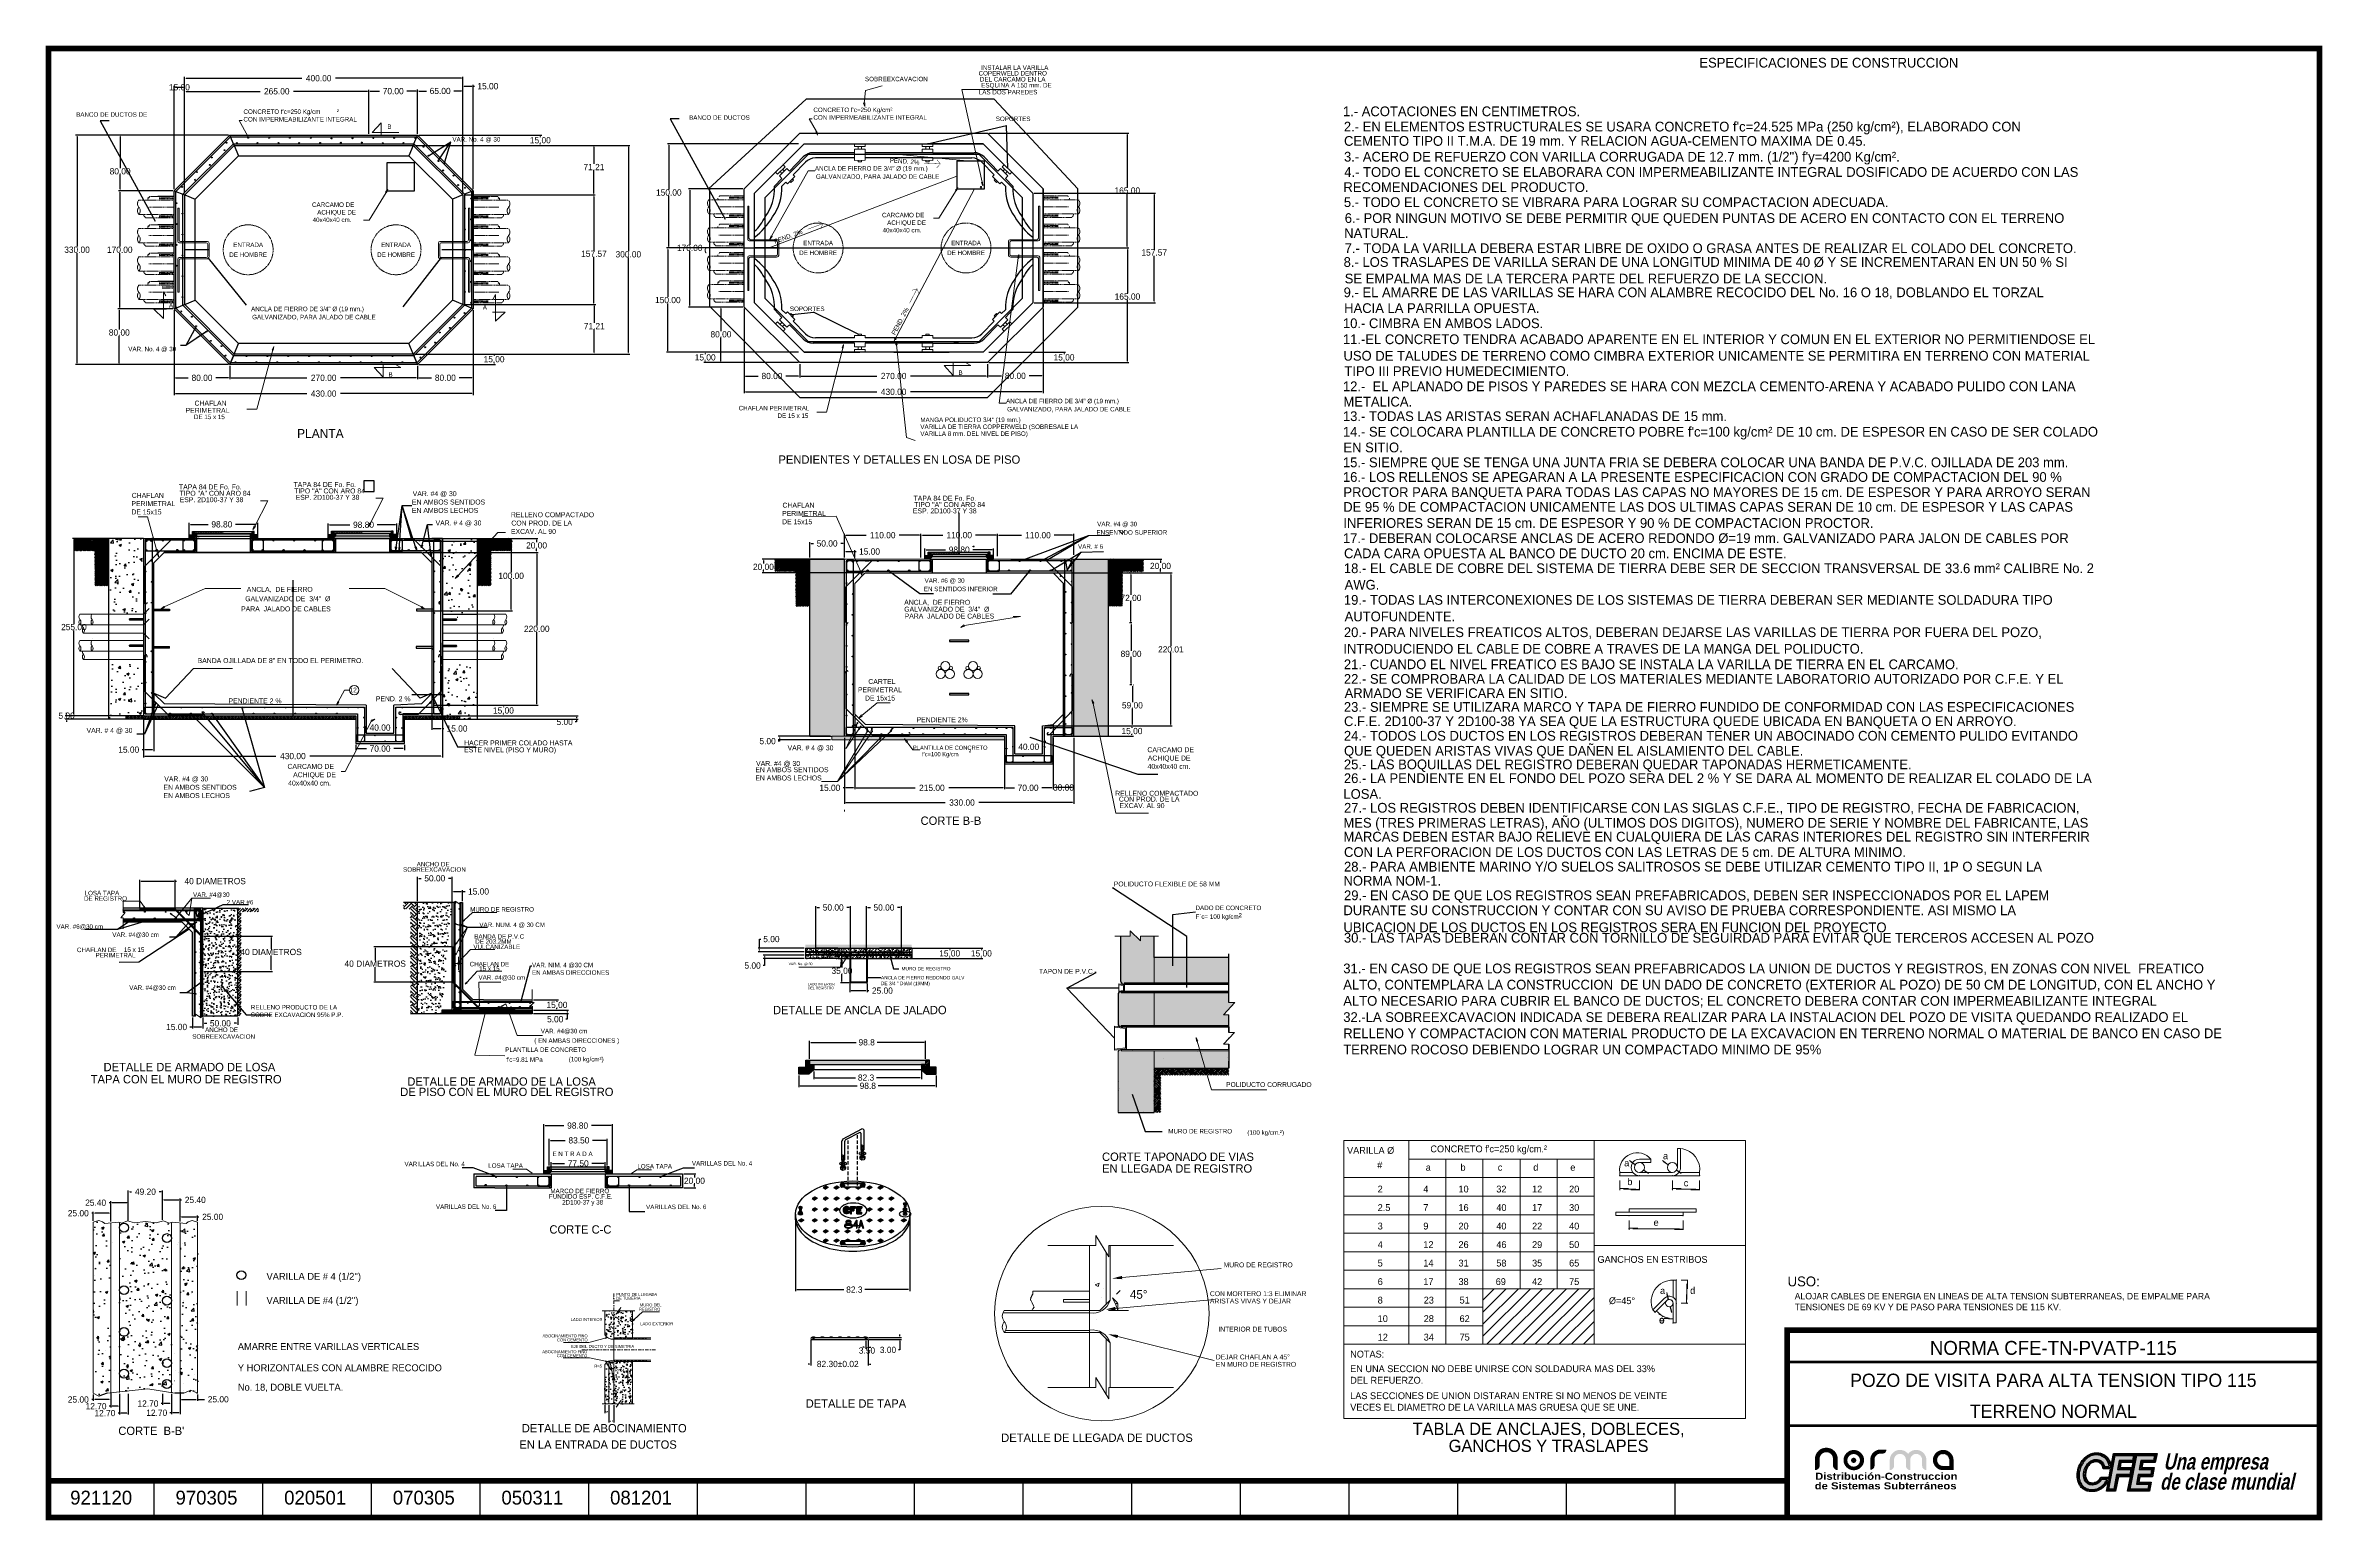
# Model space of a CAD drawing. Header units: centimetres. Extents: x 899 to 15869, y -2964 to 7534.
# Drawn here: x 12594 to 15869, y 5412 to 7534 of the extents above; entities outside this region: 4.
import ezdxf
from ezdxf.enums import TextEntityAlignment as Align

# ---------------------------------------------------------------- set-up
doc = ezdxf.new("R2010")
doc.units = ezdxf.units.CM
doc.header["$LTSCALE"] = 10
doc.header["$MEASUREMENT"] = 0
for name, pattern in [('DASHDOT', [1, 0.5, -0.25, 0, -0.25]), ('DASHED', [0.75, 0.5, -0.25]), ('HIDDEN', [0.375, 0.25, -0.125]), ('HIDDEN2', [0.1875, 0.125, -0.0625])]:
    doc.linetypes.add(name, pattern=pattern)
doc.layers.get('0').update_dxf_attribs({"linetype": 'CONTINUOUS'})
doc.layers.get('DEFPOINTS').update_dxf_attribs({"color": 2, "linetype": 'CONTINUOUS'})
for name, color, linetype in [('acero', 7, 'CONTINUOUS'), ('CABLES Y VARILLAS', 7, 'CONTINUOUS'), ('CONCRETO', 7, 'CONTINUOUS'), ('DIM', 7, 'CONTINUOUS'), ('Ductos', 30, 'CONTINUOUS'), ('EJES', 7, 'DASHDOT'), ('HATCH', 7, 'CONTINUOUS'), ('HERRAJE', 13, 'CONTINUOUS'), ('IND', 7, 'CONTINUOUS'), ('LAYER_1', 160, 'CONTINUOUS'), ('MARCO', 7, 'CONTINUOUS'), ('MUROS', 3, 'CONTINUOUS'), ('PUNTEADA', 7, 'DASHED'), ('REGISTRO', 1, 'CONTINUOUS'), ('TAPA', 120, 'CONTINUOUS'), ('TEXTOS', 7, 'CONTINUOUS'), ('TIERRA', 34, 'CONTINUOUS'), ('TIT', 5, 'CONTINUOUS'), ('TUBO', 4, 'CONTINUOUS'), ('VARILLAS', 30, 'CONTINUOUS')]:
    doc.layers.add(name, color=color, linetype=linetype)
doc.layers.add('LOGO', color=7, linetype='CONTINUOUS', true_color=0x00a160)
doc.styles.get("Standard").update_dxf_attribs({"font": ''})
doc.styles.add('Zurich', font='')
doc.styles.get('Standard').set_extended_font_data('Zurich Ex BT')
doc.styles.get('Zurich').set_extended_font_data('Zurich Ex BT')
doc.dimstyles.get("Standard").update_dxf_attribs({"dimtxt": 9, "dimasz": 2, "dimexe": 2, "dimexo": 2, "dimgap": 0.09, "dimtad": 0, "dimtih": 1, "dimtoh": 1, "dimzin": 0, "dimdsep": 46, "dimtxsty": 'Standard', "dimcen": 0.09, "dimadec": 0, "dimazin": 0, "dimtfac": 1, "dimtofl": 0, "dimtmove": 0, "dimatfit": 3, "dimfxl": 0, "dimtolj": 1, "dimtzin": 0, "dimarcsym": 0})
pattern_1 = [(45, (13181.6722, 6653.0732), (-0.8838835, 0.8838835), []), (45, (13181.6722, 6653.6982), (-0.8838835, 0.8838835), [])]
pattern_2 = [(50, (-7347.1134, 393.54), (7.1726018, -0.6275213), [0.75, -8.25]), (355, (-7347.1134, 393.54), (-1.3875133, 7.5219213), [0.6, -6.6]), (100.4514, (-7346.516, 393.4876), (5.7850938, 6.8943954), [0.637402, -7.0114211]), (46.1842, (-7347.113, 395.54), (10.6724105, -1.65519), [1.125, -12.375]), (96.6356, (-7346.224, 395.402), (9.346627, 9.7411787), [0.956103, -10.51713]), (351.1842, (-7347.113, 395.54), (9.3466195, 9.741186), [0.9, -9.9]), (21, (-7346.1134, 395.04), (5.9690705, -4.0261889), [0.75, -8.25]), (326, (-7346.1134, 395.04), (2.4331533, 7.2515005), [0.6, -6.6]), (71.4514, (-7345.616, 394.7044), (8.4022263, 3.225305), [0.637402, -7.0114211]), (37.5, (-7347.1134, 393.54), (0.12159855, 3.32893854), [0, -6.52, 0, -6.7, 0, -6.625]), (7.5, (-7347.1134, 393.54), (2.6306954, 3.9441171), [0, -3.82, 0, -6.37, 0, -2.525]), (327.5, (-7349.3434, 393.54), (5.33822436, -0.22554872), [0, -2.5, 0, -7.8, 0, -10.35]), (317.5, (-7350.3434, 393.54), (5.8318617, 1.0010498), [0, -3.25, 0, -5.18, 0, -7.35])]
pattern_3 = [(45, (12397.302, 9034.315), (-1.3258252, 1.3258252), [])]
pattern_4 = [(45, (12123.3172, 6682.7084), (-0.8838835, 0.8838835), []), (45, (12123.3172, 6683.3334), (-0.8838835, 0.8838835), [])]
pattern_5 = [(45, (12323.3172, 6683.2032), (-0.8838835, 0.8838835), []), (45, (12323.3172, 6683.8282), (-0.8838835, 0.8838835), [])]
pattern_6 = [(45, (12633.7123, 5768.5529), (-0.8838835, 0.8838835), []), (45, (12633.7123, 5769.1779), (-0.8838835, 0.8838835), [])]
pattern_7 = [(45, (12323.276, 5769.752), (-1.767767, 1.767767), []), (45, (12323.276, 5771.002), (-1.767767, 1.767767), [])]
pattern_8 = [(45, (11986.1084, 5716.6616), (-2.65165, 2.65165), []), (45, (11986.9923, 5716.6616), (-2.65165, 2.65165), []), (45, (11987.8762, 5716.6616), (-2.65165, 2.65165), []), (45, (11988.76, 5716.6616), (-2.65165, 2.65165), [])]
pattern_9 = [(45, (11986.1084, 5716.6616), (-1.3258252, 1.3258252), []), (45, (11986.9923, 5716.6616), (-1.3258252, 1.3258252), [])]
pattern_10 = [(45, (12006.2978, 5449.5834), (-1.3258252, 1.3258252), []), (45, (12007.1817, 5449.5834), (-1.3258252, 1.3258252), [])]

msp = doc.modelspace()

# ---------------------------------------------------------------- texts
at = {"style": 'Zurich'}
for s, p in [('PLANTILLA DE CONCRETO', (13255.532, 6086.208)), ("f'c=9.81 MPa", (13256.961, 6071.886)), ('(100 kg/cm²)', (13346.71, 6072.485))]:
    msp.add_text(s, height=6.5, dxfattribs=at).set_placement(p)
msp.add_text("CONCRETO f'c=250 kg/cm.²", height=9.81437).set_placement((14586.138, 5941.845))
at = {"lineweight": 5, "style": 'Zurich'}
for s, height, p in [('MURO DE REGISTRO', 7.03536, (14288.769, 5779.85)), ('ARISTAS VIVAS Y DEJAR', 7.03536, (14269.011, 5727.821)), ('CON MORTERO 1:3 ELIMINAR', 7.03536, (14269.011, 5738.429)), ('INTERIOR DE TUBOS', 7.03536, (14281.126, 5687.402)), ('DEJAR CHAFLAN A 45°', 7.03536, (14277.521, 5647.389)), ('EN MURO DE REGISTRO', 7.03536, (14277.521, 5636.782)), ('DETALLE DE LLEGADA DE DUCTOS', 12, (13968.769, 5531.147))]:
    msp.add_text(s, height=height, dxfattribs=at).set_placement(p, align=Align.MIDDLE_LEFT)
at = {"layer": 'acero', "insert": (13293.926, 6214.564), "char_height": 6.5, "width": 185.18451, "attachment_point": 1}
msp.add_mtext('\\A1;VAR. NIM. 4 @30 CM \\PEN AMBAS DIRECCIONES', dxfattribs=at)
at = {"layer": 'CABLES Y VARILLAS'}
for s, p in [('1.- ACOTACIONES EN CENTIMETROS.', (14460.3, 7432.56)), ("2.- EN ELEMENTOS ESTRUCTURALES SE USARA CONCRETO f'c=24.525 MPa (250 kg/cm²), ELABORADO CON ", (14461.698, 7410.57)), ('CEMENTO TIPO II T.M.A. DE 19 mm. Y RELACION AGUA-CEMENTO MAXIMA DE 0.45.', (14461.891, 7389.963)), ('3.- ACERO DE REFUERZO CON VARILLA CORRUGADA DE 12.7 mm. (1/2") f\'y=4200 Kg/cm².', (14461.876, 7367.268)), ('RECOMENDACIONES DEL PRODUCTO.', (14461.032, 7323.508)), ('4.- TODO EL CONCRETO SE ELABORARA CON IMPERMEABILIZANTE INTEGRAL DOSIFICADO DE ACUERDO CON LAS ', (14462.275, 7345.278)), ('5.- TODO EL CONCRETO SE VIBRARA PARA LOGRAR SU COMPACTACION ADECUADA.', (14461.683, 7301.861)), ('NATURAL.', (14462.125, 7257.299)), ('6.- POR NINGUN MOTIVO SE DEBE PERMITIR QUE QUEDEN PUNTAS DE ACERO EN CONTACTO CON EL TERRENO ', (14462.939, 7278.954)), ('7.- TODA LA VARILLA DEBERA ESTAR LIBRE DE OXIDO O GRASA ANTES DE REALIZAR EL COLADO DEL CONCRETO.', (14462.821, 7235.652)), ('8.- LOS TRASLAPES DE VARILLA SERAN DE UNA LONGITUD MINIMA DE 40 Ø Y SE INCREMENTARAN EN UN 50 % SI ', (14461.349, 7215.758)), ('SE EMPALMA MAS DE LA TERCERA PARTE DEL REFUERZO DE LA SECCION.', (14462.895, 7192.007)), ('9.- EL AMARRE DE LAS VARILLAS SE HARA CON ALAMBRE RECOCIDO DEL No. 16 O 18, DOBLANDO EL TORZAL ', (14461.349, 7172.112)), ('10.- CIMBRA EN AMBOS LADOS.', (14460.3, 7127.648)), ('HACIA LA PARRILLA OPUESTA.', (14462.081, 7149.409)), ('11.-EL CONCRETO TENDRA ACABADO APARENTE EN EL INTERIOR Y COMUN EN EL EXTERIOR NO PERMITIENDOSE EL ', (14460.3, 7104.61)), ('USO DE TALUDES DE TERRENO COMO CIMBRA EXTERIOR UNICAMENTE SE PERMITIRA EN TERRENO CON MATERIAL ', (14461.136, 7080.859)), ('12.-  EL APLANADO DE PISOS Y PAREDES SE HARA CON MEZCLA CEMENTO-ARENA Y ACABADO PULIDO CON LANA ', (14460.3, 7036.87)), ('TIPO III PREVIO HUMEDECIMIENTO.', (14462.482, 7058.86)), ('METALICA.', (14461.047, 7014.834)), ('13.- TODAS LAS ARISTAS SERAN ACHAFLANADAS DE 15 mm.', (14460.3, 6993.944)), ("14.- SE COLOCARA PLANTILLA DE CONCRETO POBRE f'c=100 kg/cm² DE 10 cm. DE ESPESOR EN CASO DE SER COLADO ", (14460.3, 6971.578)), ('EN SITIO.', (14461.032, 6948.985)), ('15.- SIEMPRE QUE SE TENGA UNA JUNTA FRIA SE DEBERA COLOCAR UNA BANDA DE P.V.C. OJILLADA DE 203 mm.', (14460.3, 6927.509)), ('16.- LOS RELLENOS SE APEGARAN A LA PRESENTE ESPECIFICACION CON GRADO DE COMPACTACION DEL 90 % ', (14460.3, 6906.457)), ('DE 95 % DE COMPACTACION UNICAMENTE LAS DOS ULTIMAS CAPAS SERAN DE 10 cm. DE ESPESOR Y LAS CAPAS ', (14460.744, 6863.375)), ('PROCTOR PARA BANQUETA PARA TODAS LAS CAPAS NO MAYORES DE 15 cm. DE ESPESOR Y PARA ARROYO SERAN ', (14461.032, 6884.611)), ('INFERIORES SERAN DE 15 cm. DE ESPESOR Y 90 % DE COMPACTACION PROCTOR.', (14460.981, 6840.253)), ('17.- DEBERAN COLOCARSE ANCLAS DE ACERO REDONDO Ø=19 mm. GALVANIZADO PARA JALON DE CABLES POR ', (14460.3, 6818.453)), ('CADA CARA OPUESTA AL BANCO DE DUCTO 20 cm. ENCIMA DE ESTE.', (14461.891, 6796.607)), ('18.- EL CABLE DE COBRE DEL SISTEMA DE TIERRA DEBE SER DE SECCION TRANSVERSAL DE 33.6 mm² CALIBRE No. 2 ', (14461.698, 6775.139)), ('AWG.', (14462.741, 6751.388)), ('AUTOFUNDENTE.', (14462.741, 6705.838)), ('19.- TODAS LAS INTERCONEXIONES DE LOS SISTEMAS DE TIERRA DEBERAN SER MEDIANTE SOLDADURA TIPO ', (14461.698, 6729.589)), ('20.- PARA NIVELES FREATICOS ALTOS, DEBERAN DEJARSE LAS VARILLAS DE TIERRA POR FUERA DEL POZO, ', (14461.698, 6683.085)), ('21.- CUANDO EL NIVEL FREATICO ES BAJO SE INSTALA LA VARILLA DE TIERRA EN EL CARCAMO.', (14461.698, 6636.944)), ('INTRODUCIENDO EL CABLE DE COBRE A TRAVES DE LA MANGA DEL POLIDUCTO.', (14460.981, 6659.334)), ('22.- SE COMPROBARA LA CALIDAD DE LOS MATERIALES MEDIANTE LABORATORIO AUTORIZADO POR C.F.E. Y EL ', (14461.698, 6615.964)), ('23.- SIEMPRE SE UTILIZARA MARCO Y TAPA DE FIERRO FUNDIDO DE CONFORMIDAD CON LAS ESPECIFICACIONES ', (14461.698, 6575.577)), ('ARMADO SE VERIFICARA EN SITIO.', (14462.741, 6595.471)), ('C.F.E. 2D100-37 Y 2D100-38 YA SEA QUE LA ESTRUCTURA QUEDE UBICADA EN BANQUETA O EN ARROYO.', (14461.891, 6555.083)), ('24.- TODOS LOS DUCTOS EN LOS REGISTROS DEBERAN TENER UN ABOCINADO CON CEMENTO PULIDO EVITANDO ', (14461.698, 6534.103)), ('QUE QUEDEN ARISTAS VIVAS QUE DAÑEN EL AISLAMIENTO DEL CABLE.', (14461.905, 6512.524)), ('25.- LAS BOQUILLAS DEL REGISTRO DEBERAN QUEDAR TAPONADAS HERMETICAMENTE.', (14461.698, 6492.973)), ('26.- LA PENDIENTE EN EL FONDO DEL POZO SERA DEL 2 % Y SE DARA AL MOMENTO DE REALIZAR EL COLADO DE LA ', (14461.698, 6473.079)), ('LOSA.', (14461.032, 6450.414)), ('MES (TRES PRIMERAS LETRAS), AÑO (ULTIMOS DOS DIGITOS), NUMERO DE SERIE Y NOMBRE DEL FABRICANTE, LAS ', (14461.047, 6408.94)), ('27.- LOS REGISTROS DEBEN IDENTIFICARSE CON LAS SIGLAS C.F.E., TIPO DE REGISTRO, FECHA DE FABRICACION, ', (14461.876, 6430.519)), ('MARCAS DEBEN ESTAR BAJO RELIEVE EN CUALQUIERA DE LAS CARAS INTERIORES DEL REGISTRO SIN INTERFERIR ', (14461.047, 6388.962)), ('28.- PARA AMBIENTE MARINO Y/O SUELOS SALITROSOS SE DEBE UTILIZAR CEMENTO TIPO II, 1P O SEGUN LA ', (14461.876, 6345.831)), ('CON LA PERFORACION DE LOS DUCTOS CON LAS LETRAS DE 5 cm. DE ALTURA MINIMO.', (14461.891, 6366.811)), ('NORMA NOM-1.', (14461.077, 6325.566)), ('DURANTE SU CONSTRUCCION Y CONTAR CON SU AVISO DE PRUEBA CORRESPONDIENTE. ASI MISMO LA  ', (14461.032, 6283.007)), ('29.- EN CASO DE QUE LOS REGISTROS SEAN PREFABRICADOS, DEBEN SER INSPECCIONADOS POR EL LAPEM ', (14461.876, 6304.586)), ('UBICACION DE LOS DUCTOS EN LOS REGISTROS SERA EN FUNCION DEL PROYECTO ', (14461.032, 6258.474))]:
    msp.add_text(s, height=14, dxfattribs=at).set_placement(p)
at = {"layer": 'DIM', "lineweight": 5, "insert": (14166.523, 5737.239), "char_height": 12.4813, "attachment_point": 5, "style": 'Zurich'}
msp.add_mtext('\\A1;45°', dxfattribs=at)
at = {"layer": 'DIM', "insert": (4364.271, -2963.776), "char_height": 9, "width": 1.2, "attachment_point": 9}
msp.add_mtext('\\A1;', dxfattribs=at)
at = {"layer": 'IND', "linetype": 'Continuous', "lineweight": 5}
for s, height, p in [('VARILLA %%C', 9.81437, (14466.306, 5939.681)), ('#', 9.814, (14509.637, 5918.564)), ('a', 9.814, (14579.421, 5915.281)), ('b', 9.814, (14629.442, 5915.281)), ('c', 9.814, (14683.16, 5915.281)), ('d', 9.814, (14734.106, 5915.281)), ('e', 9.814, (14787.383, 5915.281)), ('2', 9.814, (14510.316, 5884.061)), ('2.5', 9.8144, (14510.316, 5857.422)), ('4', 9.814, (14575.952, 5884.061)), ('7', 9.814, (14575.952, 5857.422)), ('10', 9.8144, (14626.516, 5884.061)), ('16', 9.8144, (14626.516, 5857.422)), ('40', 9.8144, (14680.955, 5857.422)), ('32', 9.8144, (14680.955, 5884.061)), ('12', 9.8144, (14732.385, 5884.061)), ('17', 9.8144, (14732.385, 5857.422)), ('30', 9.8144, (14785.662, 5857.422)), ('20', 9.8144, (14785.662, 5884.061)), ('3', 9.814, (14510.316, 5830.783)), ('9', 9.814, (14575.952, 5830.783)), ('20', 9.8144, (14626.516, 5830.783)), ('40', 9.8144, (14680.955, 5830.783)), ('22', 9.8144, (14732.385, 5830.783)), ('40', 9.8144, (14785.662, 5830.783)), ('4', 9.814, (14510.316, 5804.145)), ('12', 9.8144, (14575.952, 5804.145)), ('26', 9.8144, (14626.516, 5804.145)), ('46', 9.8144, (14680.955, 5804.145)), ('29', 9.8144, (14732.385, 5804.145)), ('50', 9.8144, (14785.662, 5804.145)), ('5', 9.814, (14510.316, 5777.506)), ('14', 9.8144, (14575.952, 5777.506)), ('31', 9.8144, (14626.516, 5777.506)), ('58', 9.8144, (14680.955, 5777.506)), ('35', 9.8144, (14732.385, 5777.506)), ('65', 9.8144, (14785.662, 5777.506)), ('GANCHOS EN ESTRIBOS', 9.81437, (14826.501, 5782.835)), ('8', 9.814, (14510.316, 5724.229)), ('6', 9.814, (14510.316, 5750.867)), ('17', 9.8144, (14575.952, 5750.867)), ('23', 9.8144, (14576.517, 5724.229)), ('38', 9.8144, (14626.516, 5750.867)), ('51', 9.8144, (14628.107, 5724.229)), ('69', 9.8144, (14680.076, 5750.867)), ('42', 9.8144, (14732.385, 5750.867)), ('75', 9.8144, (14785.662, 5750.867)), ('10', 9.8144, (14510.316, 5697.59)), ('28', 9.8144, (14576.517, 5697.59)), ('62', 9.8144, (14628.107, 5697.59)), ('12', 9.8144, (14510.316, 5670.951)), ('34', 9.8144, (14576.517, 5670.951)), ('75', 9.8144, (14628.107, 5670.951)), ('NOTAS:', 9.8144, (14470.822, 5646.528)), ('EN UNA SECCION NO DEBE UNIRSE CON SOLDADURA MAS DEL 33%', 9.81437, (14470.822, 5625.533)), ('DEL REFUERZO.', 9.81437, (14470.822, 5609.005)), ('VECES EL DIAMETRO DE LA VARILLA MAS GRUESA QUE SE UNE.', 9.81437, (14470.822, 5570.163)), ('LAS SECCIONES DE UNION DISTARAN ENTRE SI NO MENOS DE VEINTE', 9.81437, (14470.822, 5586.691))]:
    msp.add_text(s, height=height, dxfattribs=at).set_placement(p)
at = {"layer": 'IND', "linetype": 'ByBlock', "lineweight": 5}
for s, p in [('a', (14868.519, 5926.466)), ('a', (14924.335, 5936.767)), ('b', (14873.015, 5899.525)), ('c', (14953.851, 5897.768)), ('a', (14920.078, 5742.859)), ('d', (14963.419, 5742.959))]:
    msp.add_text(s, height=9.814, dxfattribs=at).set_placement(p, align=Align.MIDDLE_CENTER)
msp.add_text('e', height=9.814, dxfattribs=at).set_placement((14910.8, 5840.864), align=Align.MIDDLE)
at = {"layer": 'IND', "lineweight": 5}
msp.add_text('%%c=45%%d', height=9.8144, dxfattribs=at).set_placement((14842.854, 5723.406))
at = {"layer": 'REGISTRO', "insert": (3359.06, 1298.512), "char_height": 9, "width": 1.2, "attachment_point": 1}
msp.add_mtext('\\A1;', dxfattribs=at)
at = {"layer": 'TEXTOS', "lineweight": 5}
for s, height, p in [('INSTALAR LA VARILLA ', 6.5, (13989.476, 7502.495)), ('COPERWELD DENTRO', 6.5, (13985.398, 7494.331)), ('LAS DOS PAREDES', 6.5, (13978.707, 7467.231)), ('DEL CARCAMO EN LA', 6.5, (13985.321, 7485.723)), ('ESQUINA A 150 mm. DE', 6.5, (13990.754, 7477.115)), ('ANCHO DE ', 6.5, (13153.005, 6356.422)), ('            SOBREEXCAVACION           ', 6.5, (13152.366, 6348.753)), ('2 VAR #6', 6.5, (12873.98, 6301.695)), ('MURO DE REGISTRO', 6.5, (13250.843, 6291.322)), ('            BANDA DE P.V.C           ', 6.5, (13245.565, 6252.424)), ('VAR. NUM. 4 @ 30 CM', 6.5, (13265.396, 6269.185)), ('CHAFLAN DE', 6.5, (12667.77, 6233.072)), ('PERIMETRAL', 6.5, (12694.898, 6225.498)), ('15 x 15', 6.5, (12721.678, 6233.472)), ('            VULCANIZABLE      ', 6.5, (13235.776, 6237.389)), ('DE 203.2MM', 6.5, (13238.495, 6245.178)), ('CHAFLAN DE', 6.5, (13232.699, 6212.616)), ('15 x 15', 6.5, (13232.699, 6206.124)), ('LADO INTERIOR', 3.63126, (13710, 6183.789)), ('DEL REGISTRO', 3.63126, (13709.57, 6178.342)), ('SOBREEXCAVACION', 6.5, (12850.388, 6108.383)), ('ANCHO DE', 6.5, (12847.428, 6118.156)), ('DETALLE DE ARMADO DE LOSA', 12, (12801.197, 6064.508)), ('TAPA CON EL MURO DE REGISTRO', 12, (12796.481, 6046.966)), ('POLIDUCTO CORRUGADO', 7, (14353.732, 6039.276)), (' VARILLAS DEL No. 4', 6.5, (13152.643, 5925.054)), (' VARILLAS DEL No. 4', 6.5, (13566.106, 5925.991)), ('CORTE TAPONADO DE VIAS', 12, (14223.068, 5935.443)), ('EN LLEGADA DE REGISTRO', 12, (14221.853, 5918.609)), (' VARILLAS DEL No. 6', 6.5, (13197.939, 5863.678)), (' VARILLAS DEL No. 6', 6.5, (13500.148, 5863.301))]:
    msp.add_text(s, height=height, dxfattribs=at).set_placement(p, align=Align.MIDDLE_CENTER)
at = {"layer": 'TEXTOS'}
for s, height, p in [('ESPECIFICACIONES DE CONSTRUCCION', 14, (14973.009, 7502.523)), ('SOBREEXCAVACION', 6.5, (13772.887, 7482.822)), ('BANCO DE DUCTOS DE', 6.5, (12638.249, 7431.731)), ("CONCRETO f'c=250 Kg/cm", 6.5, (12878.897, 7435.826)), ('²', 6.5, (13013.105, 7435.826)), ("CONCRETO f'c=250 Kg/cm²", 6.5, (13698.697, 7438.438)), ('CON IMPERMEABILIZANTE INTEGRAL', 6.5, (12878.897, 7424.901)), ('VAR. No. 4 @ 30', 6.5, (13179.404, 7396.058)), ('BANCO DE DUCTOS ', 6.5, (13519.873, 7427.339)), ('CON IMPERMEABILIZANTE INTEGRAL', 6.5, (13698.697, 7427.513)), ('SOPORTES', 6.5, (13961.023, 7425.564)), ('CARCAMO DE', 6.5, (12977.51, 7302.019)), ('40x40x40 cm.', 6.5, (12978.439, 7280.223)), ('ACHIQUE DE', 6.5, (12984.935, 7291.095)), ('CARCAMO DE', 6.5, (13797.31, 7287.072)), ('40x40x40 cm.', 6.5, (13798.239, 7265.276)), ('ACHIQUE DE', 6.5, (13804.734, 7276.148)), ('SOPORTES', 6.5, (13664.834, 7152.206)), ('VAR. No. 4 @ 30', 6.5, (12713.195, 7094.352)), ('PERIMETRAL', 7.1493, (12795.643, 7005.768)), ('CHAFLAN', 7.1493, (12808.528, 7016.128)), ('CHAFLAN PERIMETRAL', 6.5, (13591.138, 7009.296)), ('DE 15 x 15', 6.5, (12807.665, 6996.677)), ('DE 15 x 15', 6.5, (13647.043, 6998.425)), ('VARILLA DE TIERRA COPPERWELD (SOBRESALE LA ', 6.5, (13852.505, 6982.522)), ('VARILLA 8 mm. DEL NIVEL DE PISO)', 6.5, (13852.505, 6972.522)), ('MANGA POLIDUCTO 3/4" (19 mm.) ', 6.5, (13852.505, 6992.522)), ('PERIMETRAL', 7.1493, (12717.696, 6871.528)), ('CHAFLAN', 7.1493, (12718.258, 6883.444)), ('EN AMBOS SENTIDOS', 7.14935, (13121.199, 6873.872)), ('VAR. #4 @ 30', 7.14935, (13122.299, 6885.903)), ('DE 15x15', 7.1493, (12717.696, 6859.613)), ('EN AMBOS LECHOS', 7.14935, (13121.199, 6861.84)), ('VAR. # 4 @ 30', 7.14935, (13155.197, 6843.735)), ('RELLENO COMPACTADO', 7.14935, (13263.65, 6855.594)), ('CON PROD. DE LA', 7.14935, (13264.213, 6843.562)), ('PERIMETRAL', 7.1493, (13653.632, 6857.393)), ('DE 15x15', 7.1493, (13653.632, 6845.478)), ('CHAFLAN', 7.1493, (13654.194, 6869.309)), ('VAR. #4 @ 30', 6.5, (14106.873, 6842.499)), ('EXCAV. AL 90', 7.14935, (13263.65, 6831.53)), ('VAR. # 6 ', 6.5, (14079.314, 6810.145)), ('ENSENTIDO SUPERIOR', 6.5, (14105.772, 6830.468)), ('EN SENTIDOS INFERIOR', 6.5, (13857.508, 6749.15)), ('VAR. #6 @ 30', 6.5, (13858.608, 6761.182)), ('CARTEL', 7.1493, (13777.696, 6615.636)), ('PERIMETRAL', 7.1493, (13762.767, 6603.721)), ('DE 15x15', 7.1493, (13772.873, 6591.805)), ('VAR. # 4 @ 30', 7.14935, (12653.223, 6545.291)), ('VAR. # 4 @ 30', 7.14935, (13661.509, 6520.181)), ('PLANTILLA DE CONCRETO', 6, (13841.884, 6520.919)), ("f'c=100 Kg/cm", 6, (13855.017, 6511.64)), ('²', 7.149, (13922.353, 6514.644)), ('CARCAMO DE', 7.1493, (14179.101, 6517.536)), ('CARCAMO DE', 7.1493, (12942.19, 6493.512)), ('ACHIQUE DE', 7.1493, (12950.366, 6481.48)), ('EN AMBOS SENTIDOS', 7.14935, (13615.144, 6488.698)), ('VAR. #4 @ 30', 7.14935, (13616.244, 6497.697)), ('40x40x40 cm.', 7.14935, (14179.353, 6493.531)), ('ACHIQUE DE', 7.1493, (14179.658, 6505.504)), ('EN AMBOS SENTIDOS', 7.14935, (12763.882, 6463.492)), ('EN AMBOS LECHOS', 7.14935, (12763.882, 6451.46)), ('VAR. #4 @ 30', 7.14935, (12764.982, 6475.524)), ('40x40x40 cm.', 7.14935, (12943.212, 6469.506)), ('EN AMBOS LECHOS', 7.14935, (13615.144, 6476.84)), ('RELLENO COMPACTADO', 7.14935, (14132.825, 6454.773)), ('CON PROD. DE LA', 7.14935, (14138.025, 6446.464)), ('EXCAV. AL 90', 7.14935, (14138.915, 6437.115)), ('(100 kg/cm.²)', 6.5, (14322.825, 5967.028))]:
    msp.add_text(s, height=height, dxfattribs=at).set_placement(p)
at = {"layer": 'TEXTOS', "lineweight": 5}
for s, height, p in [('B', 6.5, (13085.829, 7414.216)), ('A', 6.5, (12771.705, 7157.303)), ('A', 6.5, (13223.133, 7154.303)), ('B', 6.5, (13087.492, 7057.766)), ('B', 6.5, (13907.292, 7060.377)), ('PLANTA', 12.8688, (12956.03, 6969.6)), ('PENDIENTES Y DETALLES EN LOSA DE PISO', 12, (13648.412, 6932.522)), ('BANDA OJILLADA DE 8" EN TODO EL PERIMETRO.', 7.14935, (12812.944, 6645.751)), ('PENDIENTE 2 %', 7.14935, (12857.365, 6587.735)), ('PEND. 2 %', 7.1493, (13069.264, 6590.73)), ('PENDIENTE 2%', 7.14935, (13847.049, 6560.693)), ('HACER PRIMER COLADO HASTA', 7.14935, (13196.33, 6527.292)), ('ESTE NIVEL (PISO Y MURO)', 7.14935, (13196.33, 6517.295)), ('CORTE B-B', 12, (13852.823, 6412.94)), ('DE REGISTRO', 6.5, (12649.597, 6303.719)), ('LOSA TAPA', 6.5, (12650.381, 6311.549)), ('VAR. #4@30', 6.5, (12806.398, 6309.272)), ('VAR. #6@30 cm', 6.5, (12609.91, 6263.364)), ('VAR. #4@30 cm', 6.5, (12690.263, 6251.629)), ('VAR. #4@30 cm', 6.5, (13216.954, 6190.068)), ('VAR. No. @ 30', 3.63126, (13663.008, 6211.123)), ('VAR. #4@30 cm', 6.5, (12714.66, 6175.447)), ('( EN AMBAS DIRECCIONES )', 6.5, (13297.18, 6099.344)), ('VAR. #4@30 cm', 6.5, (13306.543, 6113.057)), ('DE PISO CON EL MURO DEL REGISTRO', 12, (13104.359, 6022.761)), ('DETALLE DE ARMADO DE LA LOSA', 12, (13114.62, 6037.688)), ('MURO DE REGISTRO', 6.5, (14209.099, 5968.917)), ('E N T R A D A', 6.5, (13323.272, 5936.395)), ('LOSA TAPA', 6.5, (13230.943, 5919.5)), ('LOSA TAPA', 6.5, (13445.425, 5918.446)), ("VARILLA DE # 4 (1/2'')", 10, (12912.051, 5758.363)), ("VARILLA DE #4 (1/2'')", 10, (12912.051, 5723.803)), ('PUNTO DE LLEGADA', 4.25071, (13414.876, 5735.309)), ('DE TUBERIA', 4.2507, (13414.876, 5729.641)), ('AMARRE ENTRE VARILLAS VERTICALES', 10, (12870.818, 5657.343)), ('Y HORIZONTALES CON ALAMBRE RECOCIDO', 10, (12870.818, 5626.771)), ('EJE DEL DUCTO Y DE SIMETRIA', 4.25071, (13349.803, 5660.391)), ('R=5', 4.2507, (13383.447, 5632.111)), ('No. 18, DOBLE VUELTA.', 10, (12870.818, 5598.858)), ('R=14', 4.2507, (13412.84, 5626.343)), ('DETALLE DE ABOCINAMIENTO', 12, (13279.218, 5538.874)), ('EN LA ENTRADA DE DUCTOS', 12, (13275.655, 5515.358))]:
    msp.add_text(s, height=height, dxfattribs=at).set_placement(p)
for rotation, p in [(355.985174, (13808.209, 7365.982)), (20.183258, (13643.363, 7249.072)), (62.266172, (13816.168, 7117.159))]:
    msp.add_text('PEND. 2%', height=6.5, rotation=rotation, dxfattribs=at).set_placement(p)
for s, height, p in [('ANCLA DE FIERRO DE 3/4" %%C (19 mm.)', 6.5, (13700.867, 7357.412)), ('GALVANIZADO, PARA JALADO DE CABLE', 6.5, (13702.37, 7345.696)), ('ANCLA DE FIERRO DE 3/4" %%C (19 mm.)', 6.5, (12889.889, 7155.249)), ('GALVANIZADO, PARA JALADO DE CABLE', 6.5, (12891.392, 7143.533)), ('ANCLA DE FIERRO DE 3/4" %%C (19 mm.)', 6.5, (13975.848, 7022.756)), ('GALVANIZADO, PARA JALADO DE CABLE', 6.5, (13977.352, 7011.041)), ('12', 6.9137, (13031.388, 6606.899))]:
    msp.add_text(s, height=height, dxfattribs=at).set_placement(p, align=Align.MIDDLE_LEFT)
for s, height, p in [('ENTRADA', 6.5, (12885.662, 7244.268)), ('ENTRADA', 6.5, (13098.396, 7244.268)), ('DE HOMBRE', 6.5, (13705.461, 7232.764)), ('ENTRADA', 6.5, (13705.461, 7246.88)), ('DE HOMBRE', 6.5, (13918.196, 7232.764)), ('ENTRADA', 6.5, (13918.196, 7246.88)), ('DE HOMBRE', 6.5, (12885.662, 7230.153)), ('DE HOMBRE', 6.5, (13098.396, 7230.153)), ('DETALLE DE ANCLA DE JALADO', 12, (13765.397, 6140.548)), ('FUNDIDO ESP. C.F.E.', 6.5, (13364.042, 5875.178)), ('MARCO DE FIERRO', 6.5, (13362.684, 5882.989)), ('2D100-37 y 38', 6.5, (13366.759, 5866.688)), ('CORTE C-C', 12, (13363.609, 5824.852, -9.885)), ('DETALLE DE TAPA', 12, (13759.834, 5574.428)), ("CORTE  B-B'", 12, (12746.355, 5535.108))]:
    msp.add_text(s, height=height, dxfattribs=at).set_placement(p, align=Align.CENTER)
at = {"layer": 'TEXTOS', "linetype": 'Continuous', "lineweight": 5}
for s, p in [('TAPA 84 DE Fo. Fo.', (12786.16, 6895.61)), ('TIPO "A" CON ARO 84', (12787.107, 6886.446)), ('ESP. 2D100-37 Y 38', (12787.107, 6877.22)), ('TAPA 84 DE Fo. Fo.', (12950.877, 6899.009)), ('TIPO "A" CON ARO 84', (12951.823, 6889.844)), ('ESP. 2D100-37 Y 38', (12953.963, 6880.618)), ('TAPA 84 DE Fo. Fo.', (13842.741, 6879.384)), ('ESP. 2D100-37 Y 38', (13841.775, 6861.112)), ('TIPO "A" CON ARO 84', (13843.688, 6870.22)), ('ANCLA,  DE FIERRO', (12883.612, 6748.164)), ('PARA  JALADO DE CABLES', (12875.513, 6720.101)), ('GALVANIZADO DE  3/4"  %%C', (12881.373, 6734.737)), ('ANCLA,  DE FIERRO', (13829.271, 6729.577)), ('GALVANIZADO DE  3/4"  %%C', (13829.294, 6719.675)), ('PARA  JALADO DE CABLES', (13829.877, 6709.772))]:
    msp.add_text(s, height=7.14935, dxfattribs=at).set_placement(p)
at = {"layer": 'TEXTOS', "lineweight": 5}
for s, height, p in [('LADO INTERIOR', 4.25071, (13395.281, 5699.03)), ('REGISTRO', 4.2507, (13478.469, 5713.871)), ('MURO DEL', 4.2507, (13480.131, 5720.092)), ('ABOCINAMIENTO FINO', 4.25071, (13373.994, 5675.595)), ('CON CEMENTO', 4.25071, (13373.994, 5669.73)), ('LADO EXTERIOR', 4.25071, (13497.236, 5693.097)), ('ABOCINAMIENTO FINO', 4.25071, (13373.57, 5652.818)), ('CON CEMENTO', 4.25071, (13373.57, 5647.077))]:
    msp.add_text(s, height=height, dxfattribs=at).set_placement(p, align=Align.RIGHT)
at = {"layer": 'TEXTOS'}
for s, height, p in [('NORMA CFE-TN-PVATP-115', 20, (15482.147, 5650.423)), ('POZO DE VISITA PARA ALTA TENSION TIPO 115', 19, (15482.147, 5604.357)), (' TERRENO NORMAL ', 19, (15482.147, 5559.708)), ('081201', 19.9715, (13450.781, 5434.982))]:
    msp.add_text(s, height=height, dxfattribs=at).set_placement(p, align=Align.CENTER)
at = {"layer": 'TEXTOS', "attachment_point": 1}
for s, insert, char_height, width in [('\\A1;POLIDUCTO FLEXIBLE DE 58 MM', (14130.841, 6331.423), 7, 483.84675), ('\\A1;DADO DE CONCRETO \\PF´c= 100 kg/cm{\\A0;\\H1.5385x;²}', (14248.241, 6296.781), 6.5, 240.70162), ('30.- LAS TAPAS DEBERAN CONTAR CON TORNILLO DE SEGUIRDAD PARA EVITAR QUE TERCEROS ACCESEN AL POZO ', (14461.747, 6257.531), 14, 1278.43338), ('\\A1;ANCLA DE FIERRO REDONDO GALV\\PDE 3/4 " DIAM (19MM)', (13795.801, 6195.605), 5, 159.981), ('\\A1;  MURO DE REGISTRO', (13821.492, 6208.541), 5, 148.68919), ('31.- EN CASO DE QUE LOS REGISTROS SEAN PREFABRICADOS LA UNION DE DUCTOS Y REGISTROS, EN ZONAS CON NIVEL  FREATICO ALTO, CONTEMPLARA LA CONSTRUCCION  DE UN DADO DE CONCRETO (EXTERIOR AL POZO) DE 50 CM DE LONGITUD, CON EL ANCHO Y ALTO NECESARIO PARA CUBRIR EL BANCO DE DUCTOS; EL CONCRETO DEBERA CONTAR CON IMPERMEABILIZANTE INTEGRAL \\P32.-LA SOBREEXCAVACION INDICADA SE DEBERA REALIZAR PARA LA INSTALACION DEL POZO DE VISITA QUEDANDO REALIZADO EL RELLENO Y COMPACTACION CON MATERIAL PRODUCTO DE LA EXCAVACION EN TERRENO NORMAL O MATERIAL DE BANCO EN CASO DE TERRENO ROCOSO DEBIENDO LOGRAR UN COMPACTADO MINIMO DE 95%', (14460.81, 6213.381), 14, 1278.43338), ('RELLENO PRODUCTO DE LA SOBRE EXCAVACION 95% P.P.', (12889.533, 6153.795), 6.5, 141.56755), ('\\pl2.776;{\\H1.513x;USO:\\H0.6609x;\\P\\pl12.95;ALOJAR CABLES DE ENERGIA EN LINEAS DE ALTA TENSION SUBTERRANEAS, DE EMPALME PARA TENSIONES DE 69 KV Y DE PASO PARA TENSIONES DE 115 KV.}', (15097.105, 5763.128), 9.34665, 639.50344)]:
    msp.add_mtext(s, dxfattribs=dict(at, insert=insert, char_height=char_height, width=width))
at = {"layer": 'TEXTOS', "insert": (14103.267, 6205.643), "char_height": 7, "attachment_point": 3}
msp.add_mtext('TAPON DE P.V.C.', dxfattribs=at)
at = {"layer": 'TEXTOS', "color": 0, "char_height": 9, "width": 1.2, "attachment_point": 1}
for insert in [(899.281, 637.9), (933.573, 570.648)]:
    msp.add_mtext('\\A1;', dxfattribs=dict(at, insert=insert))
at = {"layer": 'TIT', "color": 0, "lineweight": 5}
for s, p in [('TABLA DE ANCLAJES, DOBLECES,', (14756.117, 5535.106)), ('GANCHOS Y TRASLAPES', (14756.117, 5510.71))]:
    msp.add_text(s, height=17.66587, dxfattribs=at).set_placement(p, align=Align.CENTER)

# ---------------------------------------------------------------- blocks, each defined once
blk = doc.blocks.new('_ClosedBlank')
at = {"color": 0, "linetype": 'ByBlock', "lineweight": -2}
for p, q in [((-1, 0.17), (0, 0)), ((-1, 0.17), (-1, -0.17)), ((0, 0), (-1, -0.17))]:
    blk.add_line(p, q, dxfattribs=at)
blk = doc.blocks.new('*D4')
at = {"layer": 'DEFPOINTS', "color": 0}
for p in [(12779.3, 7155.4), (12859.3, 7075.4), (12859.3, 7056.1)]:
    blk.add_point(p, dxfattribs=at)
at = {"layer": 'DIM', "color": 0, "lineweight": -2}
for p, q in [((12779.3, 7153.4), (12779.3, 7054.1)), ((12781.3, 7056.1), (12799.6, 7056.1)), ((12857.3, 7056.1), (12839.1, 7056.1)), ((12859.3, 7073.4), (12859.3, 7054.1))]:
    blk.add_line(p, q, dxfattribs=at)
at = {"layer": 'DIM', "color": 0}
for points in [[(12781.3, 7056.5), (12781.3, 7055.8), (12779.3, 7056.1)], [(12857.3, 7056.5), (12857.3, 7055.8), (12859.3, 7056.1)]]:
    blk.add_solid(points, dxfattribs=at)
at = {"layer": 'DIM', "color": 0, "insert": (12819.3, 7056.1), "char_height": 9, "attachment_point": 5}
blk.add_mtext('\\A1;80.00', dxfattribs=at)
blk = doc.blocks.new('*D5')
at = {"layer": 'DEFPOINTS', "color": 0}
for p in [(12779.3, 7155.4), (12700.3, 7075.4), (12859.3, 7075.4)]:
    blk.add_point(p, dxfattribs=at)
at = {"layer": 'DIM', "color": 0, "lineweight": -2}
for p, q in [((12777.3, 7155.4), (12698.3, 7155.4)), ((12700.3, 7153.4), (12700.3, 7125.9)), ((12700.3, 7077.4), (12700.3, 7116.6)), ((12857.3, 7075.4), (12698.3, 7075.4))]:
    blk.add_line(p, q, dxfattribs=at)
at = {"layer": 'DIM', "color": 0}
for points in [[(12700, 7153.4), (12700.7, 7153.4), (12700.3, 7155.4)], [(12700, 7077.4), (12700.7, 7077.4), (12700.3, 7075.4)]]:
    blk.add_solid(points, dxfattribs=at)
at = {"layer": 'DIM', "color": 0, "insert": (12700.3, 7121.3), "char_height": 9, "attachment_point": 5}
blk.add_mtext('\\A1;80.00', dxfattribs=at)
blk = doc.blocks.new('*D6')
at = {"layer": 'DEFPOINTS', "color": 0}
for p in [(12859.3, 7075.4), (13129.3, 7075.4), (13129.3, 7056.1)]:
    blk.add_point(p, dxfattribs=at)
at = {"layer": 'DIM', "color": 0, "lineweight": -2}
for p, q in [((12859.3, 7073.4), (12859.3, 7054.1)), ((12861.3, 7056.1), (12970.2, 7056.1)), ((13127.3, 7056.1), (13018.5, 7056.1)), ((13129.3, 7073.4), (13129.3, 7054.1))]:
    blk.add_line(p, q, dxfattribs=at)
at = {"layer": 'DIM', "color": 0}
for points in [[(12861.3, 7056.4), (12861.3, 7055.7), (12859.3, 7056.1)], [(13127.3, 7056.4), (13127.3, 7055.7), (13129.3, 7056.1)]]:
    blk.add_solid(points, dxfattribs=at)
at = {"layer": 'DIM', "color": 0, "insert": (12994.3, 7056.1), "char_height": 9, "attachment_point": 5}
blk.add_mtext('\\A1;270.00', dxfattribs=at)
blk = doc.blocks.new('*D7')
at = {"layer": 'DEFPOINTS', "color": 0}
for p in [(12779.3, 7325.4), (12701, 7155.4), (12779.3, 7155.4)]:
    blk.add_point(p, dxfattribs=at)
at = {"layer": 'DIM', "color": 0, "lineweight": -2}
for p, q in [((12777.3, 7325.4), (12699, 7325.4)), ((12701, 7323.4), (12701, 7245.1)), ((12701, 7157.4), (12701, 7235.7)), ((12777.3, 7155.4), (12699, 7155.4))]:
    blk.add_line(p, q, dxfattribs=at)
at = {"layer": 'DIM', "color": 0}
for points in [[(12700.7, 7323.4), (12701.3, 7323.4), (12701, 7325.4)], [(12700.7, 7157.4), (12701.3, 7157.4), (12701, 7155.4)]]:
    blk.add_solid(points, dxfattribs=at)
at = {"layer": 'DIM', "color": 0, "insert": (12701, 7240.4), "char_height": 9, "attachment_point": 5}
blk.add_mtext('\\A1;170.00', dxfattribs=at)
blk = doc.blocks.new('*D8')
at = {"layer": 'DEFPOINTS', "color": 0}
for p in [(12779.3, 7155.4), (13209.3, 7155.4), (13209.3, 7033.4)]:
    blk.add_point(p, dxfattribs=at)
at = {"layer": 'DIM', "color": 0, "lineweight": -2}
for p, q in [((12779.3, 7153.4), (12779.3, 7031.4)), ((13209.3, 7153.4), (13209.3, 7031.4)), ((12781.3, 7033.4), (12969.9, 7033.4)), ((13207.3, 7033.4), (13018.7, 7033.4))]:
    blk.add_line(p, q, dxfattribs=at)
at = {"layer": 'DIM', "color": 0}
for points in [[(12781.3, 7033.8), (12781.3, 7033.1), (12779.3, 7033.4)], [(13207.3, 7033.8), (13207.3, 7033.1), (13209.3, 7033.4)]]:
    blk.add_solid(points, dxfattribs=at)
at = {"layer": 'DIM', "color": 0, "insert": (12994.3, 7033.4), "char_height": 9, "attachment_point": 5}
blk.add_mtext('\\A1;430.00', dxfattribs=at)
blk = doc.blocks.new('*D9')
at = {"layer": 'DEFPOINTS', "color": 0}
for p in [(13209.3, 7155.4), (13129.3, 7075.4), (13129.3, 7056.2)]:
    blk.add_point(p, dxfattribs=at)
at = {"layer": 'DIM', "color": 0, "lineweight": -2}
for p, q in [((13209.3, 7153.4), (13209.3, 7054.2)), ((13129.3, 7073.4), (13129.3, 7054.2)), ((13131.3, 7056.2), (13149.6, 7056.2)), ((13207.3, 7056.2), (13189.1, 7056.2))]:
    blk.add_line(p, q, dxfattribs=at)
at = {"layer": 'DIM', "color": 0}
for points in [[(13131.3, 7056.6), (13131.3, 7055.9), (13129.3, 7056.2)], [(13207.3, 7056.6), (13207.3, 7055.9), (13209.3, 7056.2)]]:
    blk.add_solid(points, dxfattribs=at)
at = {"layer": 'DIM', "color": 0, "insert": (13169.3, 7056.2), "char_height": 9, "attachment_point": 5}
blk.add_mtext('\\A1;80.00', dxfattribs=at)
blk = doc.blocks.new('*D10')
at = {"layer": 'DEFPOINTS', "color": 0}
for p in [(13129.3, 7090.4), (13129.3, 7075.4), (13239.4, 7075.4)]:
    blk.add_point(p, dxfattribs=at)
at = {"layer": 'DIM', "color": 0, "lineweight": -2}
for p, q in [((13131.3, 7090.4), (13241.4, 7090.4)), ((13131.3, 7075.4), (13241.4, 7075.4)), ((13239.4, 7088.4), (13239.4, 7087.6)), ((13239.4, 7077.4), (13239.4, 7078.2))]:
    blk.add_line(p, q, dxfattribs=at)
at = {"layer": 'DIM', "color": 0}
for points in [[(13239.1, 7088.4), (13239.8, 7088.4), (13239.4, 7090.4)], [(13239.1, 7077.4), (13239.8, 7077.4), (13239.4, 7075.4)]]:
    blk.add_solid(points, dxfattribs=at)
at = {"layer": 'DIM', "color": 0, "insert": (13239.4, 7082.9), "char_height": 9, "attachment_point": 5}
blk.add_mtext('\\A1;15.00', dxfattribs=at)
blk = doc.blocks.new('*D11')
at = {"layer": 'DEFPOINTS', "color": 0}
for p in [(13129.3, 7405.4), (13129.3, 7390.4), (13305.9, 7390.4)]:
    blk.add_point(p, dxfattribs=at)
at = {"layer": 'DIM', "color": 0, "lineweight": -2}
for p, q in [((13131.3, 7405.4), (13307.9, 7405.4)), ((13305.9, 7403.4), (13305.9, 7402.6)), ((13131.3, 7390.4), (13307.9, 7390.4)), ((13305.9, 7392.4), (13305.9, 7393.2))]:
    blk.add_line(p, q, dxfattribs=at)
at = {"layer": 'DIM', "color": 0}
for points in [[(13305.5, 7403.4), (13306.2, 7403.4), (13305.9, 7405.4)], [(13305.5, 7392.4), (13306.2, 7392.4), (13305.9, 7390.4)]]:
    blk.add_solid(points, dxfattribs=at)
at = {"layer": 'DIM', "color": 0, "insert": (13305.9, 7397.9), "char_height": 9, "attachment_point": 5}
blk.add_mtext('\\A1;15.00', dxfattribs=at)
blk = doc.blocks.new('*D12')
at = {"layer": 'DEFPOINTS', "color": 0}
for p in [(12859.3, 7405.4), (12639.5, 7075.4), (12859.3, 7075.4)]:
    blk.add_point(p, dxfattribs=at)
at = {"layer": 'DIM', "color": 0, "lineweight": -2}
for p, q in [((12857.3, 7405.4), (12637.5, 7405.4)), ((12639.5, 7403.4), (12639.5, 7245.1)), ((12639.5, 7077.4), (12639.5, 7235.7)), ((12857.3, 7075.4), (12637.5, 7075.4))]:
    blk.add_line(p, q, dxfattribs=at)
at = {"layer": 'DIM', "color": 0}
for points in [[(12639.1, 7403.4), (12639.8, 7403.4), (12639.5, 7405.4)], [(12639.1, 7077.4), (12639.8, 7077.4), (12639.5, 7075.4)]]:
    blk.add_solid(points, dxfattribs=at)
at = {"layer": 'DIM', "color": 0, "insert": (12639.5, 7240.4), "char_height": 9, "attachment_point": 5}
blk.add_mtext('\\A1;330.00', dxfattribs=at)
blk = doc.blocks.new('*D13')
at = {"layer": 'DEFPOINTS', "color": 0}
for p in [(12794.3, 7474.1), (12779.3, 7325.4), (12794.3, 7319.2)]:
    blk.add_point(p, dxfattribs=at)
at = {"layer": 'DIM', "color": 0, "lineweight": -2}
for p, q in [((12779.3, 7327.4), (12779.3, 7476.1)), ((12781.3, 7474.1), (12792.3, 7474.1)), ((12794.3, 7321.2), (12794.3, 7476.1))]:
    blk.add_line(p, q, dxfattribs=at)
at = {"layer": 'DIM', "color": 0}
for points in [[(12781.3, 7474.4), (12781.3, 7473.7), (12779.3, 7474.1)], [(12792.3, 7474.4), (12792.3, 7473.7), (12794.3, 7474.1)]]:
    blk.add_solid(points, dxfattribs=at)
at = {"layer": 'DIM', "color": 0, "insert": (12786.8, 7474.1), "char_height": 9, "attachment_point": 5}
blk.add_mtext('\\A1;15.00', dxfattribs=at)
blk = doc.blocks.new('*D14')
at = {"layer": 'DEFPOINTS', "color": 0}
for p in [(12859.3, 7405.4), (12701.5, 7325.4), (12779.3, 7325.4)]:
    blk.add_point(p, dxfattribs=at)
at = {"layer": 'DIM', "color": 0, "lineweight": -2}
for p, q in [((12857.3, 7405.4), (12699.5, 7405.4)), ((12701.5, 7403.4), (12701.5, 7357.9)), ((12701.5, 7327.4), (12701.5, 7348.6)), ((12777.3, 7325.4), (12699.5, 7325.4))]:
    blk.add_line(p, q, dxfattribs=at)
at = {"layer": 'DIM', "color": 0}
for points in [[(12701.2, 7403.4), (12701.9, 7403.4), (12701.5, 7405.4)], [(12701.2, 7327.4), (12701.9, 7327.4), (12701.5, 7325.4)]]:
    blk.add_solid(points, dxfattribs=at)
at = {"layer": 'DIM', "color": 0, "insert": (12701.5, 7353.2), "char_height": 9, "attachment_point": 5}
blk.add_mtext('\\A1;80.00', dxfattribs=at)
blk = doc.blocks.new('*D15')
at = {"layer": 'DEFPOINTS', "color": 0}
for p in [(13194.3, 7487.1), (12794.3, 7319.2), (13194.3, 7319.2)]:
    blk.add_point(p, dxfattribs=at)
at = {"layer": 'DIM', "color": 0, "lineweight": -2}
for p, q in [((12794.3, 7321.2), (12794.3, 7489.1)), ((12796.3, 7487.1), (12962.7, 7487.1)), ((13192.3, 7487.1), (13011.5, 7487.1)), ((13194.3, 7321.2), (13194.3, 7489.1))]:
    blk.add_line(p, q, dxfattribs=at)
at = {"layer": 'DIM', "color": 0}
for points in [[(12796.3, 7487.4), (12796.3, 7486.7), (12794.3, 7487.1)], [(13192.3, 7487.4), (13192.3, 7486.7), (13194.3, 7487.1)]]:
    blk.add_solid(points, dxfattribs=at)
at = {"layer": 'DIM', "color": 0, "insert": (12987.1, 7487.1), "char_height": 9, "attachment_point": 5}
blk.add_mtext('\\A1;400.00', dxfattribs=at)
blk = doc.blocks.new('*D16')
at = {"layer": 'DEFPOINTS', "color": 0}
for p in [(13194.3, 7319.2), (13194.3, 7161.6), (13383, 7161.6)]:
    blk.add_point(p, dxfattribs=at)
at = {"layer": 'DIM', "color": 0, "lineweight": -2}
for p, q in [((13196.3, 7319.2), (13385, 7319.2)), ((13383, 7317.2), (13383, 7239.3)), ((13383, 7163.6), (13383, 7230)), ((13196.3, 7161.6), (13385, 7161.6))]:
    blk.add_line(p, q, dxfattribs=at)
at = {"layer": 'DIM', "color": 0}
for points in [[(13382.7, 7317.2), (13383.3, 7317.2), (13383, 7319.2)], [(13382.7, 7163.6), (13383.3, 7163.6), (13383, 7161.6)]]:
    blk.add_solid(points, dxfattribs=at)
at = {"layer": 'DIM', "color": 0, "insert": (13383, 7234.6), "char_height": 9, "attachment_point": 5}
blk.add_mtext('\\A1;157.57', dxfattribs=at)
blk = doc.blocks.new('*D17')
at = {"layer": 'DEFPOINTS', "color": 0}
for p in [(13194.3, 7161.6), (13123.1, 7090.4), (13383.5, 7090.4)]:
    blk.add_point(p, dxfattribs=at)
at = {"layer": 'DIM', "color": 0, "lineweight": -2}
for p, q in [((13196.3, 7161.6), (13385.5, 7161.6)), ((13383.5, 7159.6), (13383.5, 7135.2)), ((13383.5, 7092.4), (13383.5, 7126)), ((13125.1, 7090.4), (13385.5, 7090.4))]:
    blk.add_line(p, q, dxfattribs=at)
at = {"layer": 'DIM', "color": 0}
for points in [[(13383.2, 7159.6), (13383.8, 7159.6), (13383.5, 7161.6)], [(13383.2, 7092.4), (13383.8, 7092.4), (13383.5, 7090.4)]]:
    blk.add_solid(points, dxfattribs=at)
at = {"layer": 'DIM', "color": 0, "insert": (13383.5, 7130.6), "char_height": 9, "attachment_point": 5}
blk.add_mtext('\\A1;71.21', dxfattribs=at)
blk = doc.blocks.new('*D18')
at = {"layer": 'DEFPOINTS', "color": 0}
for p in [(13123.1, 7390.4), (13194.3, 7319.2), (13383, 7319.2)]:
    blk.add_point(p, dxfattribs=at)
at = {"layer": 'DIM', "color": 0, "lineweight": -2}
for p, q in [((13125.1, 7390.4), (13385, 7390.4)), ((13383, 7388.4), (13383, 7364)), ((13383, 7321.2), (13383, 7354.8)), ((13196.3, 7319.2), (13385, 7319.2))]:
    blk.add_line(p, q, dxfattribs=at)
at = {"layer": 'DIM', "color": 0}
for points in [[(13382.7, 7388.4), (13383.3, 7388.4), (13383, 7390.4)], [(13382.7, 7321.2), (13383.3, 7321.2), (13383, 7319.2)]]:
    blk.add_solid(points, dxfattribs=at)
at = {"layer": 'DIM', "color": 0, "insert": (13383, 7359.4), "char_height": 9, "attachment_point": 5}
blk.add_mtext('\\A1;71.21', dxfattribs=at)
blk = doc.blocks.new('*D19')
at = {"layer": 'DEFPOINTS', "color": 0}
for p in [(13123.1, 7390.4), (13123.2, 7090.4), (13432.5, 7090.4)]:
    blk.add_point(p, dxfattribs=at)
at = {"layer": 'DIM', "color": 0, "lineweight": -2}
for p, q in [((13125.1, 7390.4), (13434.5, 7390.4)), ((13432.5, 7388.4), (13432.5, 7238.5)), ((13432.5, 7092.4), (13432.5, 7229.1)), ((13125.2, 7090.4), (13434.5, 7090.4))]:
    blk.add_line(p, q, dxfattribs=at)
at = {"layer": 'DIM', "color": 0}
for points in [[(13432.2, 7388.4), (13432.9, 7388.4), (13432.5, 7390.4)], [(13432.2, 7092.4), (13432.9, 7092.4), (13432.5, 7090.4)]]:
    blk.add_solid(points, dxfattribs=at)
at = {"layer": 'DIM', "color": 0, "insert": (13432.5, 7233.8), "char_height": 9, "attachment_point": 5}
blk.add_mtext('\\A1;300.00', dxfattribs=at)
blk = doc.blocks.new('*D20')
at = {"layer": 'DEFPOINTS', "color": 0}
for p in [(13059.3, 7468.3), (13059.3, 7405.4), (12794.3, 7319.2)]:
    blk.add_point(p, dxfattribs=at)
at = {"layer": 'DIM', "color": 0, "lineweight": -2}
for p, q in [((12794.3, 7321.2), (12794.3, 7470.3)), ((12796.3, 7468.3), (12902.7, 7468.3)), ((13057.3, 7468.3), (12951, 7468.3)), ((13059.3, 7407.4), (13059.3, 7470.3))]:
    blk.add_line(p, q, dxfattribs=at)
at = {"layer": 'DIM', "color": 0}
for points in [[(12796.3, 7468.6), (12796.3, 7467.9), (12794.3, 7468.3)], [(13057.3, 7468.6), (13057.3, 7467.9), (13059.3, 7468.3)]]:
    blk.add_solid(points, dxfattribs=at)
at = {"layer": 'DIM', "color": 0, "insert": (12926.8, 7468.3), "char_height": 9, "attachment_point": 5}
blk.add_mtext('\\A1;265.00', dxfattribs=at)
blk = doc.blocks.new('*D21')
at = {"layer": 'DEFPOINTS', "color": 0}
for p in [(13129.3, 7468.6), (13059.3, 7407.4), (13129.3, 7407.4)]:
    blk.add_point(p, dxfattribs=at)
at = {"layer": 'DIM', "color": 0, "lineweight": -2}
for p, q in [((13059.3, 7409.4), (13059.3, 7470.6)), ((13061.3, 7468.6), (13074.8, 7468.6)), ((13127.3, 7468.6), (13113.9, 7468.6)), ((13129.3, 7409.4), (13129.3, 7470.6))]:
    blk.add_line(p, q, dxfattribs=at)
at = {"layer": 'DIM', "color": 0}
for points in [[(13061.3, 7468.9), (13061.3, 7468.3), (13059.3, 7468.6)], [(13127.3, 7468.9), (13127.3, 7468.3), (13129.3, 7468.6)]]:
    blk.add_solid(points, dxfattribs=at)
at = {"layer": 'DIM', "color": 0, "insert": (13094.3, 7468.6), "char_height": 9, "attachment_point": 5}
blk.add_mtext('\\A1;70.00', dxfattribs=at)
blk = doc.blocks.new('*D22')
at = {"layer": 'DEFPOINTS', "color": 0}
for p in [(13194.3, 7468.8), (13129.3, 7405.4), (13194.3, 7405.4)]:
    blk.add_point(p, dxfattribs=at)
at = {"layer": 'DIM', "color": 0, "lineweight": -2}
for p, q in [((13129.3, 7407.4), (13129.3, 7470.8)), ((13131.3, 7468.8), (13142.2, 7468.8)), ((13192.3, 7468.8), (13181.5, 7468.8)), ((13194.3, 7407.4), (13194.3, 7470.8))]:
    blk.add_line(p, q, dxfattribs=at)
at = {"layer": 'DIM', "color": 0}
for points in [[(13131.3, 7469.2), (13131.3, 7468.5), (13129.3, 7468.8)], [(13192.3, 7469.2), (13192.3, 7468.5), (13194.3, 7468.8)]]:
    blk.add_solid(points, dxfattribs=at)
at = {"layer": 'DIM', "color": 0, "insert": (13161.8, 7468.8), "char_height": 9, "attachment_point": 5}
blk.add_mtext('\\A1;65.00', dxfattribs=at)
blk = doc.blocks.new('*D23')
at = {"layer": 'DEFPOINTS', "color": 0}
for p in [(13194.3, 7475.7), (13194.3, 7319.2), (13209.3, 7325.4)]:
    blk.add_point(p, dxfattribs=at)
at = {"layer": 'DIM', "color": 0, "lineweight": -2}
for p, q in [((13194.3, 7321.2), (13194.3, 7477.7)), ((13196.3, 7475.7), (13207.3, 7475.7)), ((13209.3, 7327.4), (13209.3, 7477.7)), ((13209.3, 7475.7), (13211.3, 7475.7))]:
    blk.add_line(p, q, dxfattribs=at)
at = {"layer": 'DIM', "color": 0}
for points in [[(13196.3, 7476), (13196.3, 7475.3), (13194.3, 7475.7)], [(13207.3, 7476), (13207.3, 7475.3), (13209.3, 7475.7)]]:
    blk.add_solid(points, dxfattribs=at)
at = {"layer": 'DIM', "color": 0, "insert": (13230.4, 7475.7), "char_height": 9, "attachment_point": 5}
blk.add_mtext('\\A1;15.00', dxfattribs=at)
blk = doc.blocks.new('*D24')
at = {"layer": 'DEFPOINTS', "color": 0}
for p in [(13599.1, 7158), (13679.1, 7078), (13679.1, 7058.7)]:
    blk.add_point(p, dxfattribs=at)
at = {"layer": 'DIM', "color": 0, "lineweight": -2}
for p, q in [((13599.1, 7156), (13599.1, 7056.7)), ((13679.1, 7076), (13679.1, 7056.7)), ((13601.1, 7058.7), (13619.4, 7058.7)), ((13677.1, 7058.7), (13658.9, 7058.7))]:
    blk.add_line(p, q, dxfattribs=at)
at = {"layer": 'DIM', "color": 0}
for points in [[(13601.1, 7059.1), (13601.1, 7058.4), (13599.1, 7058.7)], [(13677.1, 7059.1), (13677.1, 7058.4), (13679.1, 7058.7)]]:
    blk.add_solid(points, dxfattribs=at)
at = {"layer": 'DIM', "color": 0, "insert": (13639.1, 7058.7), "char_height": 9, "attachment_point": 5}
blk.add_mtext('\\A1;80.00', dxfattribs=at)
blk = doc.blocks.new('*D25')
at = {"layer": 'DEFPOINTS', "color": 0}
for p in [(13599.1, 7158), (13565.7, 7078), (13679.1, 7078)]:
    blk.add_point(p, dxfattribs=at)
at = {"layer": 'DIM', "color": 0, "lineweight": -2}
for p, q in [((13597.1, 7158), (13563.7, 7158)), ((13565.7, 7156), (13565.7, 7123.4)), ((13565.7, 7080), (13565.7, 7114)), ((13677.1, 7078), (13563.7, 7078))]:
    blk.add_line(p, q, dxfattribs=at)
at = {"layer": 'DIM', "color": 0}
for points in [[(13565.4, 7156), (13566, 7156), (13565.7, 7158)], [(13565.4, 7080), (13566, 7080), (13565.7, 7078)]]:
    blk.add_solid(points, dxfattribs=at)
at = {"layer": 'DIM', "color": 0, "insert": (13565.7, 7118.7), "char_height": 9, "attachment_point": 5}
blk.add_mtext('\\A1;80.00', dxfattribs=at)
blk = doc.blocks.new('*D26')
at = {"layer": 'DEFPOINTS', "color": 0}
for p in [(13679.1, 7078), (13949.1, 7078), (13949.1, 7058.7)]:
    blk.add_point(p, dxfattribs=at)
at = {"layer": 'DIM', "color": 0, "lineweight": -2}
for p, q in [((13679.1, 7076), (13679.1, 7056.7)), ((13949.1, 7076), (13949.1, 7056.7)), ((13681.1, 7058.7), (13790, 7058.7)), ((13947.1, 7058.7), (13838.3, 7058.7))]:
    blk.add_line(p, q, dxfattribs=at)
at = {"layer": 'DIM', "color": 0}
for points in [[(13681.1, 7059), (13681.1, 7058.3), (13679.1, 7058.7)], [(13947.1, 7059), (13947.1, 7058.3), (13949.1, 7058.7)]]:
    blk.add_solid(points, dxfattribs=at)
at = {"layer": 'DIM', "color": 0, "insert": (13814.1, 7058.7), "char_height": 9, "attachment_point": 5}
blk.add_mtext('\\A1;270.00', dxfattribs=at)
blk = doc.blocks.new('*D27')
at = {"layer": 'DEFPOINTS', "color": 0}
for p in [(13599.1, 7328), (13520.8, 7158), (13599.1, 7158)]:
    blk.add_point(p, dxfattribs=at)
at = {"layer": 'DIM', "color": 0, "lineweight": -2}
for p, q in [((13597.1, 7328), (13518.8, 7328)), ((13520.8, 7326), (13520.8, 7247.7)), ((13520.8, 7160), (13520.8, 7238.3)), ((13597.1, 7158), (13518.8, 7158))]:
    blk.add_line(p, q, dxfattribs=at)
at = {"layer": 'DIM', "color": 0}
for points in [[(13520.5, 7326), (13521.1, 7326), (13520.8, 7328)], [(13520.5, 7160), (13521.1, 7160), (13520.8, 7158)]]:
    blk.add_solid(points, dxfattribs=at)
at = {"layer": 'DIM', "color": 0, "insert": (13520.8, 7243), "char_height": 9, "attachment_point": 5}
blk.add_mtext('\\A1;170.00', dxfattribs=at)
blk = doc.blocks.new('*D28')
at = {"layer": 'DEFPOINTS', "color": 0}
for p in [(13599.1, 7158), (14029.1, 7158), (14029.1, 7036)]:
    blk.add_point(p, dxfattribs=at)
at = {"layer": 'DIM', "color": 0, "lineweight": -2}
for p, q in [((13599.1, 7156), (13599.1, 7034)), ((14029.1, 7156), (14029.1, 7034)), ((13601.1, 7036), (13789.7, 7036)), ((14027.1, 7036), (13838.5, 7036))]:
    blk.add_line(p, q, dxfattribs=at)
at = {"layer": 'DIM', "color": 0}
for points in [[(13601.1, 7036.4), (13601.1, 7035.7), (13599.1, 7036)], [(14027.1, 7036.4), (14027.1, 7035.7), (14029.1, 7036)]]:
    blk.add_solid(points, dxfattribs=at)
at = {"layer": 'DIM', "color": 0, "insert": (13814.1, 7036), "char_height": 9, "attachment_point": 5}
blk.add_mtext('\\A1;430.00', dxfattribs=at)
blk = doc.blocks.new('*D29')
at = {"layer": 'DEFPOINTS', "color": 0}
for p in [(14029.1, 7158), (13949.1, 7078), (13949.1, 7058.9)]:
    blk.add_point(p, dxfattribs=at)
at = {"layer": 'DIM', "color": 0, "lineweight": -2}
for p, q in [((14029.1, 7156), (14029.1, 7056.9)), ((13949.1, 7076), (13949.1, 7056.9)), ((13951.1, 7058.9), (13969.4, 7058.9)), ((14027.1, 7058.9), (14008.9, 7058.9))]:
    blk.add_line(p, q, dxfattribs=at)
at = {"layer": 'DIM', "color": 0}
for points in [[(13951.1, 7059.2), (13951.1, 7058.5), (13949.1, 7058.9)], [(14027.1, 7059.2), (14027.1, 7058.5), (14029.1, 7058.9)]]:
    blk.add_solid(points, dxfattribs=at)
at = {"layer": 'DIM', "color": 0, "insert": (13989.1, 7058.9), "char_height": 9, "attachment_point": 5}
blk.add_mtext('\\A1;80.00', dxfattribs=at)
blk = doc.blocks.new('*D30')
at = {"layer": 'DEFPOINTS', "color": 0}
for p in [(13949.1, 7093), (13949.1, 7078), (14059.2, 7078)]:
    blk.add_point(p, dxfattribs=at)
at = {"layer": 'DIM', "color": 0, "lineweight": -2}
for p, q in [((13951.1, 7093), (14061.2, 7093)), ((13951.1, 7078), (14061.2, 7078)), ((14059.2, 7091), (14059.2, 7090.2)), ((14059.2, 7080), (14059.2, 7080.8))]:
    blk.add_line(p, q, dxfattribs=at)
at = {"layer": 'DIM', "color": 0}
for points in [[(14058.9, 7091), (14059.6, 7091), (14059.2, 7093)], [(14058.9, 7080), (14059.6, 7080), (14059.2, 7078)]]:
    blk.add_solid(points, dxfattribs=at)
at = {"layer": 'DIM', "color": 0, "insert": (14059.2, 7085.5), "char_height": 9, "attachment_point": 5}
blk.add_mtext('\\A1;15.00', dxfattribs=at)
blk = doc.blocks.new('*D31')
at = {"layer": 'DEFPOINTS', "color": 0}
for p in [(13999.1, 7243), (14150.4, 7243), (13949.1, 7078)]:
    blk.add_point(p, dxfattribs=at)
at = {"layer": 'DIM', "color": 0, "lineweight": -2}
for p, q in [((14001.1, 7243), (14152.4, 7243)), ((14150.4, 7241), (14150.4, 7177.7)), ((14150.4, 7080), (14150.4, 7168.3)), ((13951.1, 7078), (14152.4, 7078))]:
    blk.add_line(p, q, dxfattribs=at)
at = {"layer": 'DIM', "color": 0}
for points in [[(14150.1, 7241), (14150.8, 7241), (14150.4, 7243)], [(14150.1, 7080), (14150.8, 7080), (14150.4, 7078)]]:
    blk.add_solid(points, dxfattribs=at)
at = {"layer": 'DIM', "color": 0, "insert": (14150.4, 7173), "char_height": 9, "attachment_point": 5}
blk.add_mtext('\\A1;165.00', dxfattribs=at)
blk = doc.blocks.new('*D32')
at = {"layer": 'DEFPOINTS', "color": 0}
for p in [(13543, 7078), (13679.1, 7093), (13679.1, 7078)]:
    blk.add_point(p, dxfattribs=at)
at = {"layer": 'DIM', "color": 0, "lineweight": -2}
for p, q in [((13677.1, 7093), (13541, 7093)), ((13677.1, 7078), (13541, 7078)), ((13543, 7091), (13543, 7090.2)), ((13543, 7080), (13543, 7080.8))]:
    blk.add_line(p, q, dxfattribs=at)
at = {"layer": 'DIM', "color": 0}
for points in [[(13542.6, 7091), (13543.3, 7091), (13543, 7093)], [(13542.6, 7080), (13543.3, 7080), (13543, 7078)]]:
    blk.add_solid(points, dxfattribs=at)
at = {"layer": 'DIM', "color": 0, "insert": (13543, 7085.5), "char_height": 9, "attachment_point": 5}
blk.add_mtext('\\A1;15.00', dxfattribs=at)
blk = doc.blocks.new('*D33')
at = {"layer": 'DEFPOINTS', "color": 0}
for p in [(13599.1, 7243), (13489.3, 7093), (13679.1, 7093)]:
    blk.add_point(p, dxfattribs=at)
at = {"layer": 'DIM', "color": 0, "lineweight": -2}
for p, q in [((13597.1, 7243), (13487.3, 7243)), ((13489.3, 7241), (13489.3, 7172.7)), ((13489.3, 7095), (13489.3, 7163.3)), ((13677.1, 7093), (13487.3, 7093))]:
    blk.add_line(p, q, dxfattribs=at)
at = {"layer": 'DIM', "color": 0}
for points in [[(13488.9, 7241), (13489.6, 7241), (13489.3, 7243)], [(13488.9, 7095), (13489.6, 7095), (13489.3, 7093)]]:
    blk.add_solid(points, dxfattribs=at)
at = {"layer": 'DIM', "color": 0, "insert": (13489.3, 7168), "char_height": 9, "attachment_point": 5}
blk.add_mtext('\\A1;150.00', dxfattribs=at)
blk = doc.blocks.new('*D34')
at = {"layer": 'DEFPOINTS', "color": 0}
for p in [(13490.7, 7393), (13679.1, 7393), (13599.1, 7243)]:
    blk.add_point(p, dxfattribs=at)
at = {"layer": 'DIM', "color": 0, "lineweight": -2}
for p, q in [((13677.1, 7393), (13488.7, 7393)), ((13490.7, 7391), (13490.7, 7327.3)), ((13490.7, 7245), (13490.7, 7318)), ((13597.1, 7243), (13488.7, 7243))]:
    blk.add_line(p, q, dxfattribs=at)
at = {"layer": 'DIM', "color": 0}
for points in [[(13490.3, 7391), (13491, 7391), (13490.7, 7393)], [(13490.3, 7245), (13491, 7245), (13490.7, 7243)]]:
    blk.add_solid(points, dxfattribs=at)
at = {"layer": 'DIM', "color": 0, "insert": (13490.7, 7322.7), "char_height": 9, "attachment_point": 5}
blk.add_mtext('\\A1;150.00', dxfattribs=at)
blk = doc.blocks.new('*D35')
at = {"layer": 'DEFPOINTS', "color": 0}
for p in [(13626.8, 6795.4), (13743.4, 6795.4), (13772.5, 6775.4)]:
    blk.add_point(p, dxfattribs=at)
at = {"layer": 'DIM', "color": 0, "lineweight": -2}
for p, q in [((13741.4, 6795.4), (13624.8, 6795.4)), ((13626.8, 6793.4), (13626.8, 6788.8)), ((13626.8, 6777.4), (13626.8, 6779.5)), ((13770.5, 6775.4), (13624.8, 6775.4))]:
    blk.add_line(p, q, dxfattribs=at)
at = {"layer": 'DIM', "color": 0}
for points in [[(13626.5, 6793.4), (13627.1, 6793.4), (13626.8, 6795.4)], [(13626.5, 6777.4), (13627.1, 6777.4), (13626.8, 6775.4)]]:
    blk.add_solid(points, dxfattribs=at)
at = {"layer": 'DIM', "color": 0, "insert": (13626.8, 6784.1), "char_height": 9, "attachment_point": 5}
blk.add_mtext('\\A1;20.00', dxfattribs=at)
blk = doc.blocks.new('*D36')
at = {"layer": 'DEFPOINTS', "color": 0}
for p in [(13649.9, 6535.4), (13725.3, 6540.4), (13725.3, 6535.4)]:
    blk.add_point(p, dxfattribs=at)
at = {"layer": 'DIM', "color": 0, "lineweight": -2}
for p, q in [((13723.3, 6540.4), (13647.9, 6540.4)), ((13723.3, 6535.4), (13647.9, 6535.4)), ((13649.9, 6533.4), (13647.9, 6533.4)), ((13649.9, 6538.4), (13649.9, 6537.4)), ((13649.9, 6535.4), (13649.9, 6533.4))]:
    blk.add_line(p, q, dxfattribs=at)
at = {"layer": 'DIM', "color": 0}
for points in [[(13649.6, 6538.4), (13650.2, 6538.4), (13649.9, 6540.4)], [(13649.6, 6537.4), (13650.2, 6537.4), (13649.9, 6535.4)]]:
    blk.add_solid(points, dxfattribs=at)
at = {"layer": 'DIM', "color": 0, "insert": (13632.8, 6533.4), "char_height": 9, "attachment_point": 5}
blk.add_mtext('\\A1;5.00', dxfattribs=at)
blk = doc.blocks.new('*D37')
at = {"layer": 'DEFPOINTS', "color": 0}
for p in [(13743.4, 6817.8), (13693.4, 6795.4), (13743.4, 6795.4)]:
    blk.add_point(p, dxfattribs=at)
at = {"layer": 'DIM', "color": 0, "lineweight": -2}
for p, q in [((13693.4, 6797.4), (13693.4, 6819.8)), ((13695.4, 6817.8), (13698.7, 6817.8)), ((13741.4, 6817.8), (13738, 6817.8)), ((13743.4, 6797.4), (13743.4, 6819.8))]:
    blk.add_line(p, q, dxfattribs=at)
at = {"layer": 'DIM', "color": 0}
for points in [[(13695.4, 6818.1), (13695.4, 6817.4), (13693.4, 6817.8)], [(13741.4, 6818.1), (13741.4, 6817.4), (13743.4, 6817.8)]]:
    blk.add_solid(points, dxfattribs=at)
at = {"layer": 'DIM', "color": 0, "insert": (13718.4, 6817.8), "char_height": 9, "attachment_point": 5}
blk.add_mtext('\\A1;50.00', dxfattribs=at)
blk = doc.blocks.new('*D38')
at = {"layer": 'DEFPOINTS', "color": 0}
for p in [(13743.4, 6795.4), (13758.4, 6806.2), (13758.4, 6795.4)]:
    blk.add_point(p, dxfattribs=at)
at = {"layer": 'DIM', "color": 0, "lineweight": -2}
for p, q in [((13743.4, 6797.4), (13743.4, 6808.2)), ((13745.4, 6806.2), (13756.4, 6806.2)), ((13758.4, 6797.4), (13758.4, 6808.2)), ((13758.4, 6806.2), (13760.4, 6806.2))]:
    blk.add_line(p, q, dxfattribs=at)
at = {"layer": 'DIM', "color": 0}
for points in [[(13745.4, 6806.5), (13745.4, 6805.8), (13743.4, 6806.2)], [(13756.4, 6806.5), (13756.4, 6805.8), (13758.4, 6806.2)]]:
    blk.add_solid(points, dxfattribs=at)
at = {"layer": 'DIM', "color": 0, "insert": (13779.4, 6806.2), "char_height": 9, "attachment_point": 5}
blk.add_mtext('\\A1;15.00', dxfattribs=at)
blk = doc.blocks.new('*D39')
at = {"layer": 'DEFPOINTS', "color": 0}
for p in [(13973.4, 6500.4), (14043.4, 6500.4), (14043.4, 6466.2)]:
    blk.add_point(p, dxfattribs=at)
at = {"layer": 'DIM', "color": 0, "lineweight": -2}
for p, q in [((13973.4, 6498.4), (13973.4, 6464.2)), ((14043.4, 6498.4), (14043.4, 6464.2)), ((13975.4, 6466.2), (13987.9, 6466.2)), ((14041.4, 6466.2), (14027.1, 6466.2))]:
    blk.add_line(p, q, dxfattribs=at)
at = {"layer": 'DIM', "color": 0}
for points in [[(13975.4, 6466.6), (13975.4, 6465.9), (13973.4, 6466.2)], [(14041.4, 6466.6), (14041.4, 6465.9), (14043.4, 6466.2)]]:
    blk.add_solid(points, dxfattribs=at)
at = {"layer": 'DIM', "color": 0, "insert": (14007.5, 6466.2), "char_height": 9, "attachment_point": 5}
blk.add_mtext('\\A1;70.00', dxfattribs=at)
blk = doc.blocks.new('*D40')
at = {"layer": 'DEFPOINTS', "color": 0}
for p in [(14043.4, 6540.4), (14073.4, 6540.4), (14043.4, 6466.6)]:
    blk.add_point(p, dxfattribs=at)
at = {"layer": 'DIM', "color": 0, "lineweight": -2}
for p, q in [((14043.4, 6538.4), (14043.4, 6464.6)), ((14073.4, 6538.4), (14073.4, 6464.6)), ((14071.4, 6466.6), (14045.4, 6466.6))]:
    blk.add_line(p, q, dxfattribs=at)
at = {"layer": 'DIM', "color": 0}
for points in [[(14045.4, 6466.9), (14045.4, 6466.2), (14043.4, 6466.6)], [(14071.4, 6466.9), (14071.4, 6466.2), (14073.4, 6466.6)]]:
    blk.add_solid(points, dxfattribs=at)
at = {"layer": 'DIM', "color": 0, "insert": (14058.4, 6466.6), "char_height": 9, "attachment_point": 5}
blk.add_mtext('\\A1;30.00', dxfattribs=at)
blk = doc.blocks.new('*D41')
at = {"layer": 'DEFPOINTS', "color": 0}
for p in [(13853.4, 6829.7), (13743.4, 6795.4), (13853.4, 6795.4)]:
    blk.add_point(p, dxfattribs=at)
at = {"layer": 'DIM', "color": 0, "lineweight": -2}
for p, q in [((13743.4, 6797.4), (13743.4, 6831.7)), ((13745.4, 6829.7), (13774.8, 6829.7)), ((13851.4, 6829.7), (13821.9, 6829.7)), ((13853.4, 6797.4), (13853.4, 6831.7))]:
    blk.add_line(p, q, dxfattribs=at)
at = {"layer": 'DIM', "color": 0}
for points in [[(13745.4, 6830), (13745.4, 6829.3), (13743.4, 6829.7)], [(13851.4, 6830), (13851.4, 6829.3), (13853.4, 6829.7)]]:
    blk.add_solid(points, dxfattribs=at)
at = {"layer": 'DIM', "color": 0, "insert": (13798.4, 6829.7), "char_height": 9, "attachment_point": 5}
blk.add_mtext('\\A1;110.00', dxfattribs=at)
blk = doc.blocks.new('*D42')
at = {"layer": 'DEFPOINTS', "color": 0}
for p in [(14073.4, 6795.4), (14040.2, 6775.4), (14197.9, 6775.4)]:
    blk.add_point(p, dxfattribs=at)
at = {"layer": 'DIM', "color": 0, "lineweight": -2}
for p, q in [((14075.4, 6795.4), (14199.9, 6795.4)), ((14197.9, 6793.4), (14197.9, 6790)), ((14197.9, 6777.4), (14197.9, 6780.7)), ((14042.2, 6775.4), (14199.9, 6775.4))]:
    blk.add_line(p, q, dxfattribs=at)
at = {"layer": 'DIM', "color": 0}
for points in [[(14197.6, 6793.4), (14198.2, 6793.4), (14197.9, 6795.4)], [(14197.6, 6777.4), (14198.2, 6777.4), (14197.9, 6775.4)]]:
    blk.add_solid(points, dxfattribs=at)
at = {"layer": 'DIM', "color": 0, "insert": (14197.9, 6785.4), "char_height": 9, "attachment_point": 5}
blk.add_mtext('\\A1;20.00', dxfattribs=at)
blk = doc.blocks.new('*D43')
at = {"layer": 'DEFPOINTS', "color": 0}
for p in [(14028.4, 6525.3), (13988.4, 6515.4), (14028.4, 6515.4)]:
    blk.add_point(p, dxfattribs=at)
at = {"layer": 'DIM', "color": 0, "lineweight": -2}
for p, q in [((13986.4, 6525.3), (13984.4, 6525.3)), ((13988.4, 6517.4), (13988.4, 6527.3)), ((14028.4, 6517.4), (14028.4, 6527.3)), ((14030.4, 6525.3), (14032.4, 6525.3))]:
    blk.add_line(p, q, dxfattribs=at)
at = {"layer": 'DIM', "color": 0}
for points in [[(13986.4, 6525.7), (13986.4, 6525), (13988.4, 6525.3)], [(14030.4, 6525.7), (14030.4, 6525), (14028.4, 6525.3)]]:
    blk.add_solid(points, dxfattribs=at)
at = {"layer": 'DIM', "color": 0, "insert": (14008.4, 6525.3), "char_height": 9, "attachment_point": 5}
blk.add_mtext('\\A1;40.00', dxfattribs=at)
blk = doc.blocks.new('*D44')
at = {"layer": 'DEFPOINTS', "color": 0}
for p in [(13859, 6795.4), (13957.8, 6808.8), (13957.8, 6795.4)]:
    blk.add_point(p, dxfattribs=at)
at = {"layer": 'DIM', "color": 0, "lineweight": -2}
for p, q in [((13859, 6797.4), (13859, 6810.8)), ((13861, 6808.8), (13888.7, 6808.8)), ((13955.8, 6808.8), (13928, 6808.8)), ((13957.8, 6797.4), (13957.8, 6810.8))]:
    blk.add_line(p, q, dxfattribs=at)
at = {"layer": 'DIM', "color": 0}
for points in [[(13861, 6809.2), (13861, 6808.5), (13859, 6808.8)], [(13955.8, 6809.2), (13955.8, 6808.5), (13957.8, 6808.8)]]:
    blk.add_solid(points, dxfattribs=at)
at = {"layer": 'DIM', "color": 0, "insert": (13908.4, 6808.8), "char_height": 9, "attachment_point": 5}
blk.add_mtext('\\A1;98.80', dxfattribs=at)
blk = doc.blocks.new('*D45')
at = {"layer": 'DEFPOINTS', "color": 0}
for p in [(13963.4, 6829.8), (13853.4, 6797.4), (13963.4, 6797.4)]:
    blk.add_point(p, dxfattribs=at)
at = {"layer": 'DIM', "color": 0, "lineweight": -2}
for p, q in [((13853.4, 6799.4), (13853.4, 6831.8)), ((13855.4, 6829.8), (13884.8, 6829.8)), ((13961.4, 6829.8), (13931.9, 6829.8)), ((13963.4, 6799.4), (13963.4, 6831.8))]:
    blk.add_line(p, q, dxfattribs=at)
at = {"layer": 'DIM', "color": 0}
for points in [[(13855.4, 6830.2), (13855.4, 6829.5), (13853.4, 6829.8)], [(13961.4, 6830.2), (13961.4, 6829.5), (13963.4, 6829.8)]]:
    blk.add_solid(points, dxfattribs=at)
at = {"layer": 'DIM', "color": 0, "insert": (13908.4, 6829.8), "char_height": 9, "attachment_point": 5}
blk.add_mtext('\\A1;110.00', dxfattribs=at)
blk = doc.blocks.new('*D46')
at = {"layer": 'DEFPOINTS', "color": 0}
for p in [(14073.4, 6829.7), (13963.4, 6799.4), (14073.4, 6799.4)]:
    blk.add_point(p, dxfattribs=at)
at = {"layer": 'DIM', "color": 0, "lineweight": -2}
for p, q in [((13963.4, 6801.4), (13963.4, 6831.7)), ((13965.4, 6829.7), (13998.1, 6829.7)), ((14071.4, 6829.7), (14045.2, 6829.7)), ((14073.4, 6801.4), (14073.4, 6831.7))]:
    blk.add_line(p, q, dxfattribs=at)
at = {"layer": 'DIM', "color": 0}
for points in [[(13965.4, 6830.1), (13965.4, 6829.4), (13963.4, 6829.7)], [(14071.4, 6830.1), (14071.4, 6829.4), (14073.4, 6829.7)]]:
    blk.add_solid(points, dxfattribs=at)
at = {"layer": 'DIM', "color": 0, "insert": (14021.7, 6829.7), "char_height": 9, "attachment_point": 5}
blk.add_mtext('\\A1;110.00', dxfattribs=at)
blk = doc.blocks.new('*D47')
at = {"layer": 'DEFPOINTS', "color": 0}
for p in [(14043.4, 6775.4), (14028.4, 6555.4), (14212.8, 6555.4)]:
    blk.add_point(p, dxfattribs=at)
at = {"layer": 'DIM', "color": 0, "lineweight": -2}
for p, q in [((14045.4, 6775.4), (14214.8, 6775.4)), ((14212.8, 6773.4), (14212.8, 6670)), ((14212.8, 6557.4), (14212.8, 6660.7)), ((14030.4, 6555.4), (14214.8, 6555.4))]:
    blk.add_line(p, q, dxfattribs=at)
at = {"layer": 'DIM', "color": 0}
for points in [[(14212.5, 6773.4), (14213.2, 6773.4), (14212.8, 6775.4)], [(14212.5, 6557.4), (14213.2, 6557.4), (14212.8, 6555.4)]]:
    blk.add_solid(points, dxfattribs=at)
at = {"layer": 'DIM', "color": 0, "insert": (14212.8, 6665.4), "char_height": 9, "attachment_point": 5}
blk.add_mtext('\\A1;220.01', dxfattribs=at)
blk = doc.blocks.new('*D48')
at = {"layer": 'DEFPOINTS', "color": 0}
for p in [(14073.4, 6555.4), (14156.9, 6555.4), (14073.4, 6540.4)]:
    blk.add_point(p, dxfattribs=at)
at = {"layer": 'DIM', "color": 0, "lineweight": -2}
for p, q in [((14075.4, 6555.4), (14158.9, 6555.4)), ((14156.9, 6553.4), (14156.9, 6552.5)), ((14075.4, 6540.4), (14158.9, 6540.4)), ((14156.9, 6542.4), (14156.9, 6543.2))]:
    blk.add_line(p, q, dxfattribs=at)
at = {"layer": 'DIM', "color": 0}
for points in [[(14156.6, 6553.4), (14157.2, 6553.4), (14156.9, 6555.4)], [(14156.6, 6542.4), (14157.2, 6542.4), (14156.9, 6540.4)]]:
    blk.add_solid(points, dxfattribs=at)
at = {"layer": 'DIM', "color": 0, "insert": (14156.9, 6547.9), "char_height": 9, "attachment_point": 5}
blk.add_mtext('\\A1;15.00', dxfattribs=at)
blk = doc.blocks.new('*D49')
at = {"layer": 'DEFPOINTS', "color": 0}
for p in [(13743.4, 6540.4), (14073.4, 6540.4), (14073.4, 6445)]:
    blk.add_point(p, dxfattribs=at)
at = {"layer": 'DIM', "color": 0, "lineweight": -2}
for p, q in [((13743.4, 6538.4), (13743.4, 6443)), ((14073.4, 6538.4), (14073.4, 6443)), ((13745.4, 6445), (13888.2, 6445)), ((14071.4, 6445), (13936.6, 6445))]:
    blk.add_line(p, q, dxfattribs=at)
at = {"layer": 'DIM', "color": 0}
for points in [[(13745.4, 6445.3), (13745.4, 6444.7), (13743.4, 6445)], [(14071.4, 6445.3), (14071.4, 6444.7), (14073.4, 6445)]]:
    blk.add_solid(points, dxfattribs=at)
at = {"layer": 'DIM', "color": 0, "insert": (13912.4, 6445), "char_height": 9, "attachment_point": 5}
blk.add_mtext('\\A1;330.00', dxfattribs=at)
blk = doc.blocks.new('*D50')
at = {"layer": 'DEFPOINTS', "color": 0}
for p in [(13758.4, 6572.4), (13743.4, 6540.4), (13743.4, 6466.2)]:
    blk.add_point(p, dxfattribs=at)
at = {"layer": 'DIM', "color": 0, "lineweight": -2}
for p, q in [((13758.4, 6570.4), (13758.4, 6464.2)), ((13743.4, 6538.4), (13743.4, 6464.2)), ((13743.4, 6466.2), (13741.4, 6466.2)), ((13756.4, 6466.2), (13745.4, 6466.2))]:
    blk.add_line(p, q, dxfattribs=at)
at = {"layer": 'DIM', "color": 0}
for points in [[(13745.4, 6466.6), (13745.4, 6465.9), (13743.4, 6466.2)], [(13756.4, 6466.6), (13756.4, 6465.9), (13758.4, 6466.2)]]:
    blk.add_solid(points, dxfattribs=at)
at = {"layer": 'DIM', "color": 0, "insert": (13722.3, 6466.2), "char_height": 9, "attachment_point": 5}
blk.add_mtext('\\A1;15.00', dxfattribs=at)
blk = doc.blocks.new('*D51')
at = {"layer": 'DEFPOINTS', "color": 0}
for p in [(13758.4, 6572.4), (13973.4, 6540.4), (13758.4, 6466.2)]:
    blk.add_point(p, dxfattribs=at)
at = {"layer": 'DIM', "color": 0, "lineweight": -2}
for p, q in [((13758.4, 6570.4), (13758.4, 6464.2)), ((13973.4, 6538.4), (13973.4, 6464.2)), ((13760.4, 6466.2), (13845, 6466.2)), ((13971.4, 6466.2), (13893.3, 6466.2))]:
    blk.add_line(p, q, dxfattribs=at)
at = {"layer": 'DIM', "color": 0}
for points in [[(13760.4, 6466.6), (13760.4, 6465.9), (13758.4, 6466.2)], [(13971.4, 6466.6), (13971.4, 6465.9), (13973.4, 6466.2)]]:
    blk.add_solid(points, dxfattribs=at)
at = {"layer": 'DIM', "color": 0, "insert": (13869.1, 6466.2), "char_height": 9, "attachment_point": 5}
blk.add_mtext('\\A1;215.00', dxfattribs=at)
blk = doc.blocks.new('*D52')
at = {"layer": 'DEFPOINTS', "color": 0}
for p in [(13165, 6825), (13136.2, 6805), (13300.5, 6805)]:
    blk.add_point(p, dxfattribs=at)
at = {"layer": 'DIM', "color": 0, "lineweight": -2}
for p, q in [((13167, 6825), (13302.5, 6825)), ((13300.5, 6823), (13300.5, 6819.7)), ((13138.2, 6805), (13302.5, 6805)), ((13300.5, 6807), (13300.5, 6810.3))]:
    blk.add_line(p, q, dxfattribs=at)
at = {"layer": 'DIM', "color": 0}
for points in [[(13300.2, 6823), (13300.9, 6823), (13300.5, 6825)], [(13300.2, 6807), (13300.9, 6807), (13300.5, 6805)]]:
    blk.add_solid(points, dxfattribs=at)
at = {"layer": 'DIM', "color": 0, "insert": (13300.5, 6815), "char_height": 9, "attachment_point": 5}
blk.add_mtext('\\A1;20.00', dxfattribs=at)
blk = doc.blocks.new('*D53')
at = {"layer": 'DEFPOINTS', "color": 0}
for p in [(13190, 6570), (13190, 6565), (13358.1, 6570)]:
    blk.add_point(p, dxfattribs=at)
at = {"layer": 'DIM', "color": 0, "lineweight": -2}
for p, q in [((13192, 6570), (13360.1, 6570)), ((13192, 6565), (13360.1, 6565)), ((13358.1, 6561), (13356.1, 6561)), ((13358.1, 6568), (13358.1, 6567)), ((13358.1, 6565), (13358.1, 6561))]:
    blk.add_line(p, q, dxfattribs=at)
at = {"layer": 'DIM', "color": 0}
for points in [[(13357.7, 6568), (13358.4, 6568), (13358.1, 6570)], [(13357.7, 6567), (13358.4, 6567), (13358.1, 6565)]]:
    blk.add_solid(points, dxfattribs=at)
at = {"layer": 'DIM', "color": 0, "insert": (13340.9, 6561), "char_height": 9, "attachment_point": 5}
blk.add_mtext('\\A1;5.00', dxfattribs=at)
blk = doc.blocks.new('*D54')
at = {"layer": 'DEFPOINTS', "color": 0}
for p in [(13040.4, 6530), (13110.4, 6530), (13110.4, 6522.6)]:
    blk.add_point(p, dxfattribs=at)
at = {"layer": 'DIM', "color": 0, "lineweight": -2}
for p, q in [((13040.4, 6528), (13040.4, 6520.6)), ((13042.4, 6522.6), (13055.8, 6522.6)), ((13108.4, 6522.6), (13095, 6522.6)), ((13110.4, 6528), (13110.4, 6520.6))]:
    blk.add_line(p, q, dxfattribs=at)
at = {"layer": 'DIM', "color": 0}
for points in [[(13042.4, 6523), (13042.4, 6522.3), (13040.4, 6522.6)], [(13108.4, 6523), (13108.4, 6522.3), (13110.4, 6522.6)]]:
    blk.add_solid(points, dxfattribs=at)
at = {"layer": 'DIM', "color": 0, "insert": (13075.4, 6522.6), "char_height": 9, "attachment_point": 5}
blk.add_mtext('\\A1;70.00', dxfattribs=at)
blk = doc.blocks.new('*D55')
at = {"layer": 'DEFPOINTS', "color": 0}
for p in [(13095.4, 6552.8), (13055.4, 6545), (13095.4, 6545)]:
    blk.add_point(p, dxfattribs=at)
at = {"layer": 'DIM', "color": 0, "lineweight": -2}
for p, q in [((13053.4, 6552.8), (13051.4, 6552.8)), ((13055.4, 6547), (13055.4, 6554.8)), ((13095.4, 6547), (13095.4, 6554.8)), ((13097.4, 6552.8), (13099.4, 6552.8))]:
    blk.add_line(p, q, dxfattribs=at)
at = {"layer": 'DIM', "color": 0}
for points in [[(13053.4, 6553.1), (13053.4, 6552.5), (13055.4, 6552.8)], [(13097.4, 6553.1), (13097.4, 6552.5), (13095.4, 6552.8)]]:
    blk.add_solid(points, dxfattribs=at)
at = {"layer": 'DIM', "color": 0, "insert": (13075.4, 6552.8), "char_height": 9, "attachment_point": 5}
blk.add_mtext('\\A1;40.00', dxfattribs=at)
blk = doc.blocks.new('*D56')
at = {"layer": 'DEFPOINTS', "color": 0}
for p in [(12735, 6825), (12635, 6570), (12735, 6570)]:
    blk.add_point(p, dxfattribs=at)
at = {"layer": 'DIM', "color": 0, "lineweight": -2}
for p, q in [((12733, 6825), (12633, 6825)), ((12635, 6823), (12635, 6702.2)), ((12635, 6572), (12635, 6692.8)), ((12733, 6570), (12633, 6570))]:
    blk.add_line(p, q, dxfattribs=at)
at = {"layer": 'DIM', "color": 0}
for points in [[(12634.7, 6823), (12635.3, 6823), (12635, 6825)], [(12634.7, 6572), (12635.3, 6572), (12635, 6570)]]:
    blk.add_solid(points, dxfattribs=at)
at = {"layer": 'DIM', "color": 0, "insert": (12635, 6697.5), "char_height": 9, "attachment_point": 5}
blk.add_mtext('\\A1;255.00', dxfattribs=at)
blk = doc.blocks.new('*D57')
at = {"layer": 'DEFPOINTS', "color": 0}
for p in [(12624.5, 6565), (12710, 6570), (12710, 6565)]:
    blk.add_point(p, dxfattribs=at)
at = {"layer": 'DIM', "color": 0, "lineweight": -2}
for p, q in [((12708, 6570), (12622.5, 6570)), ((12708, 6565), (12622.5, 6565)), ((12624.5, 6572), (12624.5, 6574)), ((12624.5, 6563), (12624.5, 6561))]:
    blk.add_line(p, q, dxfattribs=at)
at = {"layer": 'DIM', "color": 0}
for points in [[(12624.2, 6572), (12624.8, 6572), (12624.5, 6570)], [(12624.2, 6563), (12624.8, 6563), (12624.5, 6565)]]:
    blk.add_solid(points, dxfattribs=at)
at = {"layer": 'DIM', "color": 0, "insert": (12624.5, 6570), "char_height": 9, "attachment_point": 5}
blk.add_mtext('\\A1;5.00', dxfattribs=at)
blk = doc.blocks.new('*D58')
at = {"layer": 'DEFPOINTS', "color": 0}
for p in [(12899.4, 6845.3), (12800.6, 6825), (12899.4, 6825)]:
    blk.add_point(p, dxfattribs=at)
at = {"layer": 'DIM', "color": 0, "lineweight": -2}
for p, q in [((12800.6, 6827), (12800.6, 6847.3)), ((12802.6, 6845.3), (12828.2, 6845.3)), ((12897.4, 6845.3), (12867.5, 6845.3)), ((12899.4, 6827), (12899.4, 6847.3))]:
    blk.add_line(p, q, dxfattribs=at)
at = {"layer": 'DIM', "color": 0}
for points in [[(12802.6, 6845.6), (12802.6, 6845), (12800.6, 6845.3)], [(12897.4, 6845.6), (12897.4, 6845), (12899.4, 6845.3)]]:
    blk.add_solid(points, dxfattribs=at)
at = {"layer": 'DIM', "color": 0, "insert": (12847.8, 6845.3), "char_height": 9, "attachment_point": 5}
blk.add_mtext('\\A1;98.80', dxfattribs=at)
blk = doc.blocks.new('*D59')
at = {"layer": 'DEFPOINTS', "color": 0}
for p in [(13000.6, 6825.5), (13099.4, 6844.7), (13099.4, 6825.5)]:
    blk.add_point(p, dxfattribs=at)
at = {"layer": 'DIM', "color": 0, "lineweight": -2}
for p, q in [((13000.6, 6827.5), (13000.6, 6846.7)), ((13099.4, 6827.5), (13099.4, 6846.7)), ((13002.6, 6844.7), (13031.9, 6844.7)), ((13097.4, 6844.7), (13071.2, 6844.7))]:
    blk.add_line(p, q, dxfattribs=at)
at = {"layer": 'DIM', "color": 0}
for points in [[(13002.6, 6845), (13002.6, 6844.4), (13000.6, 6844.7)], [(13097.4, 6845), (13097.4, 6844.4), (13099.4, 6844.7)]]:
    blk.add_solid(points, dxfattribs=at)
at = {"layer": 'DIM', "color": 0, "insert": (13051.6, 6844.7), "char_height": 9, "attachment_point": 5}
blk.add_mtext('\\A1;98.80', dxfattribs=at)
blk = doc.blocks.new('*D60')
at = {"layer": 'DEFPOINTS', "color": 0}
for p in [(13150, 6585), (13252.8, 6585), (13165, 6570)]:
    blk.add_point(p, dxfattribs=at)
at = {"layer": 'DIM', "color": 0, "lineweight": -2}
for p, q in [((13152, 6585), (13254.8, 6585)), ((13252.8, 6583), (13252.8, 6582.2)), ((13167, 6570), (13254.8, 6570)), ((13252.8, 6572), (13252.8, 6572.8))]:
    blk.add_line(p, q, dxfattribs=at)
at = {"layer": 'DIM', "color": 0}
for points in [[(13252.4, 6583), (13253.1, 6583), (13252.8, 6585)], [(13252.4, 6572), (13253.1, 6572), (13252.8, 6570)]]:
    blk.add_solid(points, dxfattribs=at)
at = {"layer": 'DIM', "color": 0, "insert": (13252.8, 6577.5), "char_height": 9, "attachment_point": 5}
blk.add_mtext('\\A1;15.00', dxfattribs=at)
blk = doc.blocks.new('*D61')
at = {"layer": 'DEFPOINTS', "color": 0}
for p in [(13135, 6805), (13150, 6585), (13300.8, 6585)]:
    blk.add_point(p, dxfattribs=at)
at = {"layer": 'DIM', "color": 0, "lineweight": -2}
for p, q in [((13137, 6805), (13302.8, 6805)), ((13300.8, 6803), (13300.8, 6699.7)), ((13300.8, 6587), (13300.8, 6690.3)), ((13152, 6585), (13302.8, 6585))]:
    blk.add_line(p, q, dxfattribs=at)
at = {"layer": 'DIM', "color": 0}
for points in [[(13300.4, 6803), (13301.1, 6803), (13300.8, 6805)], [(13300.4, 6587), (13301.1, 6587), (13300.8, 6585)]]:
    blk.add_solid(points, dxfattribs=at)
at = {"layer": 'DIM', "color": 0, "insert": (13300.8, 6695), "char_height": 9, "attachment_point": 5}
blk.add_mtext('\\A1;220.00', dxfattribs=at)
blk = doc.blocks.new('*D62')
at = {"layer": 'DEFPOINTS', "color": 0}
for p in [(13135, 6820.9), (13135, 6720.9), (13263.9, 6720.9)]:
    blk.add_point(p, dxfattribs=at)
at = {"layer": 'DIM', "color": 0, "lineweight": -2}
for p, q in [((13137, 6820.9), (13265.9, 6820.9)), ((13263.9, 6818.9), (13263.9, 6775.9)), ((13263.9, 6722.9), (13263.9, 6766.5)), ((13137, 6720.9), (13265.9, 6720.9))]:
    blk.add_line(p, q, dxfattribs=at)
at = {"layer": 'DIM', "color": 0}
for points in [[(13263.6, 6818.9), (13264.2, 6818.9), (13263.9, 6820.9)], [(13263.6, 6722.9), (13264.2, 6722.9), (13263.9, 6720.9)]]:
    blk.add_solid(points, dxfattribs=at)
at = {"layer": 'DIM', "color": 0, "insert": (13263.9, 6771.2), "char_height": 9, "attachment_point": 5}
blk.add_mtext('\\A1;100.00', dxfattribs=at)
blk = doc.blocks.new('*D63')
at = {"layer": 'DEFPOINTS', "color": 0}
for p in [(12735, 6570), (13165, 6570), (13165, 6511.9)]:
    blk.add_point(p, dxfattribs=at)
at = {"layer": 'DIM', "color": 0, "lineweight": -2}
for p, q in [((12735, 6568), (12735, 6509.9)), ((13165, 6568), (13165, 6509.9)), ((12737, 6511.9), (12925.6, 6511.9)), ((13163, 6511.9), (12974.4, 6511.9))]:
    blk.add_line(p, q, dxfattribs=at)
at = {"layer": 'DIM', "color": 0}
for points in [[(12737, 6512.2), (12737, 6511.6), (12735, 6511.9)], [(13163, 6512.2), (13163, 6511.6), (13165, 6511.9)]]:
    blk.add_solid(points, dxfattribs=at)
at = {"layer": 'DIM', "color": 0, "insert": (12950, 6511.9), "char_height": 9, "attachment_point": 5}
blk.add_mtext('\\A1;430.00', dxfattribs=at)
blk = doc.blocks.new('*D64')
at = {"layer": 'DEFPOINTS', "color": 0}
for p in [(12750, 6602), (12735, 6570), (12735, 6521.1)]:
    blk.add_point(p, dxfattribs=at)
at = {"layer": 'DIM', "color": 0, "lineweight": -2}
for p, q in [((12750, 6600), (12750, 6519.1)), ((12735, 6568), (12735, 6519.1)), ((12735, 6521.1), (12733, 6521.1)), ((12748, 6521.1), (12737, 6521.1))]:
    blk.add_line(p, q, dxfattribs=at)
at = {"layer": 'DIM', "color": 0}
for points in [[(12737, 6521.4), (12737, 6520.8), (12735, 6521.1)], [(12748, 6521.4), (12748, 6520.8), (12750, 6521.1)]]:
    blk.add_solid(points, dxfattribs=at)
at = {"layer": 'DIM', "color": 0, "insert": (12713.9, 6521.1), "char_height": 9, "attachment_point": 5}
blk.add_mtext('\\A1;15.00', dxfattribs=at)
blk = doc.blocks.new('*D65')
at = {"layer": 'DEFPOINTS', "color": 0}
for p in [(13150, 6602), (13165, 6570), (13165, 6551.5)]:
    blk.add_point(p, dxfattribs=at)
at = {"layer": 'DIM', "color": 0, "lineweight": -2}
for p, q in [((13150, 6600), (13150, 6549.5)), ((13152, 6551.5), (13163, 6551.5)), ((13165, 6568), (13165, 6549.5)), ((13165, 6551.5), (13167, 6551.5))]:
    blk.add_line(p, q, dxfattribs=at)
at = {"layer": 'DIM', "color": 0}
for points in [[(13152, 6551.8), (13152, 6551.1), (13150, 6551.5)], [(13163, 6551.8), (13163, 6551.1), (13165, 6551.5)]]:
    blk.add_solid(points, dxfattribs=at)
at = {"layer": 'DIM', "color": 0, "insert": (13186.1, 6551.5), "char_height": 9, "attachment_point": 5}
blk.add_mtext('\\A1;15.00', dxfattribs=at)
blk = doc.blocks.new('*D66')
at = {"layer": 'DEFPOINTS', "color": 0}
for p in [(14156.9, 6614.4), (14157.5, 6614.4), (14156.9, 6555.4)]:
    blk.add_point(p, dxfattribs=at)
at = {"layer": 'DIM', "color": 0, "lineweight": -2}
for p, q in [((14157.5, 6612.4), (14157.5, 6589.5)), ((14158.9, 6614.4), (14159.5, 6614.4)), ((14157.5, 6557.4), (14157.5, 6580.2)), ((14158.9, 6555.4), (14159.5, 6555.4))]:
    blk.add_line(p, q, dxfattribs=at)
at = {"layer": 'DIM', "color": 0}
for points in [[(14157.2, 6612.4), (14157.8, 6612.4), (14157.5, 6614.4)], [(14157.2, 6557.4), (14157.8, 6557.4), (14157.5, 6555.4)]]:
    blk.add_solid(points, dxfattribs=at)
at = {"layer": 'DIM', "color": 0, "insert": (14157.5, 6584.9), "char_height": 9, "attachment_point": 5}
blk.add_mtext('\\A1;59.00', dxfattribs=at)
blk = doc.blocks.new('*D67')
at = {"layer": 'DEFPOINTS', "color": 0}
for p in [(14155.6, 6703.4), (14158.9, 6703.4), (14158.9, 6614.4)]:
    blk.add_point(p, dxfattribs=at)
at = {"layer": 'DIM', "color": 0, "lineweight": -2}
for p, q in [((14156.9, 6703.4), (14153.6, 6703.4)), ((14155.6, 6701.4), (14155.6, 6663.5)), ((14155.6, 6616.4), (14155.6, 6654.2)), ((14156.9, 6614.4), (14153.6, 6614.4))]:
    blk.add_line(p, q, dxfattribs=at)
at = {"layer": 'DIM', "color": 0}
for points in [[(14155.3, 6701.4), (14155.9, 6701.4), (14155.6, 6703.4)], [(14155.3, 6616.4), (14155.9, 6616.4), (14155.6, 6614.4)]]:
    blk.add_solid(points, dxfattribs=at)
at = {"layer": 'DIM', "color": 0, "insert": (14155.6, 6658.9), "char_height": 9, "attachment_point": 5}
blk.add_mtext('\\A1;89.00', dxfattribs=at)
blk = doc.blocks.new('*D68')
at = {"layer": 'DEFPOINTS', "color": 0}
for p in [(14155.4, 6775.4), (14155.6, 6775.4), (14155.6, 6703.4)]:
    blk.add_point(p, dxfattribs=at)
at = {"layer": 'DIM', "color": 0, "lineweight": -2}
for p, q in [((14153.6, 6775.4), (14153.4, 6775.4)), ((14155.4, 6773.4), (14155.4, 6744)), ((14155.4, 6705.4), (14155.4, 6734.7)), ((14153.6, 6703.4), (14153.4, 6703.4))]:
    blk.add_line(p, q, dxfattribs=at)
at = {"layer": 'DIM', "color": 0}
for points in [[(14155, 6773.4), (14155.7, 6773.4), (14155.4, 6775.4)], [(14155, 6705.4), (14155.7, 6705.4), (14155.4, 6703.4)]]:
    blk.add_solid(points, dxfattribs=at)
at = {"layer": 'DIM', "color": 0, "insert": (14155.4, 6739.4), "char_height": 9, "attachment_point": 5}
blk.add_mtext('\\A1;72.00', dxfattribs=at)
blk = doc.blocks.new('*D69')
at = {"layer": 'DEFPOINTS', "color": 0}
for p in [(13808.7, 6235.5), (13808.7, 6220.5), (13894.7, 6220.5)]:
    blk.add_point(p, dxfattribs=at)
at = {"layer": 'DIM', "color": 0, "lineweight": -2}
for p, q in [((13810.7, 6235.5), (13896.7, 6235.5)), ((13894.7, 6233.5), (13894.7, 6232.6)), ((13894.7, 6222.5), (13894.7, 6223.3)), ((13810.7, 6220.5), (13896.7, 6220.5))]:
    blk.add_line(p, q, dxfattribs=at)
at = {"layer": 'DIM', "color": 0}
for points in [[(13894.4, 6233.5), (13895.1, 6233.5), (13894.7, 6235.5)], [(13894.4, 6222.5), (13895.1, 6222.5), (13894.7, 6220.5)]]:
    blk.add_solid(points, dxfattribs=at)
at = {"layer": 'DIM', "color": 0, "insert": (13894.7, 6228), "char_height": 9, "attachment_point": 5}
blk.add_mtext('\\A1;15.00', dxfattribs=at)
blk = doc.blocks.new('*D70')
at = {"layer": 'DEFPOINTS', "color": 0}
for p in [(13808.7, 6235.5), (13808.7, 6220.5), (13940.3, 6220.5)]:
    blk.add_point(p, dxfattribs=at)
at = {"layer": 'DIM', "color": 0, "lineweight": -2}
for p, q in [((13810.7, 6235.5), (13942.3, 6235.5)), ((13940.3, 6233.5), (13940.3, 6232.6)), ((13940.3, 6222.5), (13940.3, 6223.3)), ((13810.7, 6220.5), (13942.3, 6220.5))]:
    blk.add_line(p, q, dxfattribs=at)
at = {"layer": 'DIM', "color": 0}
for points in [[(13940, 6233.5), (13940.6, 6233.5), (13940.3, 6235.5)], [(13940, 6222.5), (13940.6, 6222.5), (13940.3, 6220.5)]]:
    blk.add_solid(points, dxfattribs=at)
at = {"layer": 'DIM', "color": 0, "insert": (13940.3, 6228), "char_height": 9, "attachment_point": 5}
blk.add_mtext('\\A1;15.00', dxfattribs=at)
blk = doc.blocks.new('*D71')
at = {"layer": 'DEFPOINTS', "color": 0}
for p in [(13621.2, 6235.5), (13687.2, 6235.5), (13687.2, 6230.5)]:
    blk.add_point(p, dxfattribs=at)
at = {"layer": 'DIM', "color": 0, "lineweight": -2}
for p, q in [((13685.2, 6235.5), (13619.2, 6235.5)), ((13685.2, 6230.5), (13619.2, 6230.5)), ((13621.2, 6235.5), (13621.2, 6248.6)), ((13621.2, 6248.6), (13623.2, 6248.6)), ((13621.2, 6232.5), (13621.2, 6233.5))]:
    blk.add_line(p, q, dxfattribs=at)
at = {"layer": 'DIM', "color": 0}
for points in [[(13620.8, 6233.5), (13621.5, 6233.5), (13621.2, 6235.5)], [(13620.8, 6232.5), (13621.5, 6232.5), (13621.2, 6230.5)]]:
    blk.add_solid(points, dxfattribs=at)
at = {"layer": 'DIM', "color": 0, "insert": (13638.3, 6248.6), "char_height": 9, "attachment_point": 5}
blk.add_mtext('\\A1;5.00', dxfattribs=at)
blk = doc.blocks.new('*D72')
at = {"layer": 'DEFPOINTS', "color": 0}
for p in [(13687.2, 6225.5), (13628.3, 6220.5), (13687.2, 6220.5)]:
    blk.add_point(p, dxfattribs=at)
at = {"layer": 'DIM', "color": 0, "lineweight": -2}
for p, q in [((13685.2, 6225.5), (13626.3, 6225.5)), ((13628.3, 6223.5), (13628.3, 6222.5)), ((13685.2, 6220.5), (13626.3, 6220.5)), ((13628.3, 6210.5), (13626.3, 6210.5)), ((13628.3, 6220.5), (13628.3, 6210.5))]:
    blk.add_line(p, q, dxfattribs=at)
at = {"layer": 'DIM', "color": 0}
for points in [[(13628, 6223.5), (13628.7, 6223.5), (13628.3, 6225.5)], [(13628, 6222.5), (13628.7, 6222.5), (13628.3, 6220.5)]]:
    blk.add_solid(points, dxfattribs=at)
at = {"layer": 'DIM', "color": 0, "insert": (13611.2, 6210.5), "char_height": 9, "attachment_point": 5}
blk.add_mtext('\\A1;5.00', dxfattribs=at)
blk = doc.blocks.new('*D73')
at = {"layer": 'DEFPOINTS', "color": 0}
for p in [(13702.2, 6294), (13702.2, 6230.5), (13752.2, 6229.5)]:
    blk.add_point(p, dxfattribs=at)
at = {"layer": 'DIM', "color": 0, "lineweight": -2}
for p, q in [((13702.2, 6232.5), (13702.2, 6296)), ((13704.2, 6294), (13707.6, 6294)), ((13750.2, 6294), (13746.8, 6294)), ((13752.2, 6231.5), (13752.2, 6296))]:
    blk.add_line(p, q, dxfattribs=at)
at = {"layer": 'DIM', "color": 0}
for points in [[(13704.2, 6294.4), (13704.2, 6293.7), (13702.2, 6294)], [(13750.2, 6294.4), (13750.2, 6293.7), (13752.2, 6294)]]:
    blk.add_solid(points, dxfattribs=at)
at = {"layer": 'DIM', "color": 0, "insert": (13727.2, 6294), "char_height": 9, "attachment_point": 5}
blk.add_mtext('\\A1;50.00', dxfattribs=at)
blk = doc.blocks.new('*D74')
at = {"layer": 'DEFPOINTS', "color": 0}
for p in [(13775.2, 6294), (13775.2, 6229.5), (13825.2, 6229)]:
    blk.add_point(p, dxfattribs=at)
at = {"layer": 'DIM', "color": 0, "lineweight": -2}
for p, q in [((13775.2, 6231.5), (13775.2, 6296)), ((13777.2, 6294), (13780.6, 6294)), ((13823.2, 6294), (13819.8, 6294)), ((13825.2, 6231), (13825.2, 6296))]:
    blk.add_line(p, q, dxfattribs=at)
at = {"layer": 'DIM', "color": 0}
for points in [[(13777.2, 6294.4), (13777.2, 6293.7), (13775.2, 6294)], [(13823.2, 6294.4), (13823.2, 6293.7), (13825.2, 6294)]]:
    blk.add_solid(points, dxfattribs=at)
at = {"layer": 'DIM', "color": 0, "insert": (13800.2, 6294), "char_height": 9, "attachment_point": 5}
blk.add_mtext('\\A1;50.00', dxfattribs=at)
blk = doc.blocks.new('*D75')
at = {"layer": 'DEFPOINTS', "color": 0}
for p in [(13751.2, 6186.5), (13776.2, 6186.5), (13776.2, 6174.4)]:
    blk.add_point(p, dxfattribs=at)
at = {"layer": 'DIM', "color": 0, "lineweight": -2}
for p, q in [((13751.2, 6184.5), (13751.2, 6172.4)), ((13753.2, 6174.4), (13774.2, 6174.4)), ((13776.2, 6184.5), (13776.2, 6172.4)), ((13776.2, 6174.4), (13778.2, 6174.4))]:
    blk.add_line(p, q, dxfattribs=at)
at = {"layer": 'DIM', "color": 0}
for points in [[(13753.2, 6174.8), (13753.2, 6174.1), (13751.2, 6174.4)], [(13774.2, 6174.8), (13774.2, 6174.1), (13776.2, 6174.4)]]:
    blk.add_solid(points, dxfattribs=at)
at = {"layer": 'DIM', "color": 0, "insert": (13797.9, 6174.4), "char_height": 9, "attachment_point": 5}
blk.add_mtext('\\A1;25.00', dxfattribs=at)
blk = doc.blocks.new('*D76')
at = {"layer": 'DEFPOINTS', "color": 0}
for p in [(13751.2, 6220.5), (13739.8, 6185.5), (13752.2, 6185.5)]:
    blk.add_point(p, dxfattribs=at)
at = {"layer": 'DIM', "color": 0, "lineweight": -2}
for p, q in [((13749.2, 6220.5), (13737.8, 6220.5)), ((13739.8, 6218.5), (13739.8, 6207.6)), ((13739.8, 6187.5), (13739.8, 6198.3)), ((13750.2, 6185.5), (13737.8, 6185.5))]:
    blk.add_line(p, q, dxfattribs=at)
at = {"layer": 'DIM', "color": 0}
for points in [[(13739.4, 6218.5), (13740.1, 6218.5), (13739.8, 6220.5)], [(13739.4, 6187.5), (13740.1, 6187.5), (13739.8, 6185.5)]]:
    blk.add_solid(points, dxfattribs=at)
at = {"layer": 'DIM', "color": 0, "insert": (13739.8, 6203), "char_height": 9, "attachment_point": 5}
blk.add_mtext('\\A1;35.00', dxfattribs=at)
blk = doc.blocks.new('*D77')
at = {"layer": 'DEFPOINTS', "color": 0}
for p in [(12662.9, 5854.1), (12662.9, 5841.3), (12687.9, 5840.3)]:
    blk.add_point(p, dxfattribs=at)
at = {"layer": 'DIM', "color": 0, "lineweight": -2}
for p, q in [((12662.9, 5854.1), (12660.9, 5854.1)), ((12662.9, 5843.3), (12662.9, 5856.1)), ((12685.9, 5854.1), (12664.9, 5854.1)), ((12687.9, 5842.3), (12687.9, 5856.1))]:
    blk.add_line(p, q, dxfattribs=at)
at = {"layer": 'DIM', "color": 0}
for points in [[(12664.9, 5854.5), (12664.9, 5853.8), (12662.9, 5854.1)], [(12685.9, 5854.5), (12685.9, 5853.8), (12687.9, 5854.1)]]:
    blk.add_solid(points, dxfattribs=at)
at = {"layer": 'DIM', "color": 0, "insert": (12641.3, 5854.1), "char_height": 9, "attachment_point": 5}
blk.add_mtext('\\A1;25.00', dxfattribs=at)
blk = doc.blocks.new('*D78')
at = {"layer": 'DEFPOINTS', "color": 0}
for p in [(12787.9, 5848.9), (12787.9, 5841.3), (12812.9, 5841.3)]:
    blk.add_point(p, dxfattribs=at)
at = {"layer": 'DIM', "color": 0, "lineweight": -2}
for p, q in [((12787.9, 5843.3), (12787.9, 5850.9)), ((12789.9, 5848.9), (12810.9, 5848.9)), ((12812.9, 5843.3), (12812.9, 5850.9)), ((12812.9, 5848.9), (12814.9, 5848.9))]:
    blk.add_line(p, q, dxfattribs=at)
at = {"layer": 'DIM', "color": 0}
for points in [[(12789.9, 5849.2), (12789.9, 5848.6), (12787.9, 5848.9)], [(12810.9, 5849.2), (12810.9, 5848.6), (12812.9, 5848.9)]]:
    blk.add_solid(points, dxfattribs=at)
at = {"layer": 'DIM', "color": 0, "insert": (12834.6, 5848.9), "char_height": 9, "attachment_point": 5}
blk.add_mtext('\\A1;25.00', dxfattribs=at)
blk = doc.blocks.new('*D79')
at = {"layer": 'DEFPOINTS', "color": 0}
for p in [(12662.9, 5595.4), (12662.9, 5586.1), (12687.9, 5595.9)]:
    blk.add_point(p, dxfattribs=at)
at = {"layer": 'DIM', "color": 0, "lineweight": -2}
for p, q in [((12662.9, 5586.1), (12660.9, 5586.1)), ((12662.9, 5593.4), (12662.9, 5584.1)), ((12685.9, 5586.1), (12664.9, 5586.1)), ((12687.9, 5593.9), (12687.9, 5584.1))]:
    blk.add_line(p, q, dxfattribs=at)
at = {"layer": 'DIM', "color": 0}
for points in [[(12664.9, 5586.4), (12664.9, 5585.7), (12662.9, 5586.1)], [(12685.9, 5586.4), (12685.9, 5585.7), (12687.9, 5586.1)]]:
    blk.add_solid(points, dxfattribs=at)
at = {"layer": 'DIM', "color": 0, "insert": (12641.3, 5586.1), "char_height": 9, "attachment_point": 5}
blk.add_mtext('\\A1;25.00', dxfattribs=at)
blk = doc.blocks.new('*D80')
at = {"layer": 'DEFPOINTS', "color": 0}
for p in [(12687.9, 5597.3), (12687.9, 5576.5), (12700.6, 5596.2)]:
    blk.add_point(p, dxfattribs=at)
at = {"layer": 'DIM', "color": 0, "lineweight": -2}
for p, q in [((12687.9, 5576.5), (12685.9, 5576.5)), ((12687.9, 5595.3), (12687.9, 5574.5)), ((12698.6, 5576.5), (12689.9, 5576.5)), ((12700.6, 5594.2), (12700.6, 5574.5))]:
    blk.add_line(p, q, dxfattribs=at)
at = {"layer": 'DIM', "color": 0}
for points in [[(12689.9, 5576.9), (12689.9, 5576.2), (12687.9, 5576.5)], [(12698.6, 5576.9), (12698.6, 5576.2), (12700.6, 5576.5)]]:
    blk.add_solid(points, dxfattribs=at)
at = {"layer": 'DIM', "color": 0, "insert": (12666.9, 5576.5), "char_height": 9, "attachment_point": 5}
blk.add_mtext('\\A1;12.70', dxfattribs=at)
blk = doc.blocks.new('*D81')
at = {"layer": 'DEFPOINTS', "color": 0}
for p in [(12787.9, 5595.9), (12787.9, 5586.4), (12812.9, 5595.4)]:
    blk.add_point(p, dxfattribs=at)
at = {"layer": 'DIM', "color": 0, "lineweight": -2}
for p, q in [((12787.9, 5593.9), (12787.9, 5584.4)), ((12789.9, 5586.4), (12810.9, 5586.4)), ((12812.9, 5593.4), (12812.9, 5584.4)), ((12812.9, 5586.4), (12822.9, 5586.4))]:
    blk.add_line(p, q, dxfattribs=at)
at = {"layer": 'DIM', "color": 0}
for points in [[(12789.9, 5586.7), (12789.9, 5586), (12787.9, 5586.4)], [(12810.9, 5586.7), (12810.9, 5586), (12812.9, 5586.4)]]:
    blk.add_solid(points, dxfattribs=at)
at = {"layer": 'DIM', "color": 0, "insert": (12842.6, 5586.4), "char_height": 9, "attachment_point": 5}
blk.add_mtext('\\A1;25.00', dxfattribs=at)
blk = doc.blocks.new('*D82')
at = {"layer": 'DEFPOINTS', "color": 0}
for p in [(12775.2, 5596.2), (12787.9, 5596.5), (12775.2, 5567.1)]:
    blk.add_point(p, dxfattribs=at)
at = {"layer": 'DIM', "color": 0, "lineweight": -2}
for p, q in [((12775.2, 5594.2), (12775.2, 5565.1)), ((12787.9, 5594.5), (12787.9, 5565.1)), ((12775.2, 5567.1), (12773.2, 5567.1)), ((12785.9, 5567.1), (12777.2, 5567.1))]:
    blk.add_line(p, q, dxfattribs=at)
at = {"layer": 'DIM', "color": 0}
for points in [[(12777.2, 5567.4), (12777.2, 5566.7), (12775.2, 5567.1)], [(12785.9, 5567.4), (12785.9, 5566.7), (12787.9, 5567.1)]]:
    blk.add_solid(points, dxfattribs=at)
at = {"layer": 'DIM', "color": 0, "insert": (12754.2, 5567.1), "char_height": 9, "attachment_point": 5}
blk.add_mtext('\\A1;12.70', dxfattribs=at)
blk = doc.blocks.new('*D83')
at = {"layer": 'DEFPOINTS', "color": 0}
for p in [(12713.3, 5869.3), (12687.9, 5840.3), (12713.3, 5840.6)]:
    blk.add_point(p, dxfattribs=at)
at = {"layer": 'DIM', "color": 0, "lineweight": -2}
for p, q in [((12687.9, 5869.3), (12685.9, 5869.3)), ((12687.9, 5842.3), (12687.9, 5871.3)), ((12711.3, 5869.3), (12689.9, 5869.3)), ((12713.3, 5842.6), (12713.3, 5871.3))]:
    blk.add_line(p, q, dxfattribs=at)
at = {"layer": 'DIM', "color": 0}
for points in [[(12689.9, 5869.7), (12689.9, 5869), (12687.9, 5869.3)], [(12711.3, 5869.7), (12711.3, 5869), (12713.3, 5869.3)]]:
    blk.add_solid(points, dxfattribs=at)
at = {"layer": 'DIM', "color": 0, "insert": (12666.3, 5869.3), "char_height": 9, "attachment_point": 5}
blk.add_mtext('\\A1;25.40', dxfattribs=at)
blk = doc.blocks.new('*D84')
at = {"layer": 'DEFPOINTS', "color": 0}
for p in [(12762.5, 5873.3), (12762.5, 5842.7), (12787.9, 5840.3)]:
    blk.add_point(p, dxfattribs=at)
at = {"layer": 'DIM', "color": 0, "lineweight": -2}
for p, q in [((12762.5, 5844.7), (12762.5, 5875.3)), ((12764.5, 5873.3), (12785.9, 5873.3)), ((12787.9, 5842.3), (12787.9, 5875.3)), ((12787.9, 5873.3), (12789.9, 5873.3))]:
    blk.add_line(p, q, dxfattribs=at)
at = {"layer": 'DIM', "color": 0}
for points in [[(12764.5, 5873.7), (12764.5, 5873), (12762.5, 5873.3)], [(12785.9, 5873.7), (12785.9, 5873), (12787.9, 5873.3)]]:
    blk.add_solid(points, dxfattribs=at)
at = {"layer": 'DIM', "color": 0, "insert": (12809.6, 5873.3), "char_height": 9, "attachment_point": 5}
blk.add_mtext('\\A1;25.40', dxfattribs=at)
blk = doc.blocks.new('*D85')
at = {"layer": 'DEFPOINTS', "color": 0}
for p in [(12762.5, 5885.1), (12713.3, 5840.6), (12762.5, 5842.7)]:
    blk.add_point(p, dxfattribs=at)
at = {"layer": 'DIM', "color": 0, "lineweight": -2}
for p, q in [((12713.3, 5842.6), (12713.3, 5887.1)), ((12715.3, 5885.1), (12718, 5885.1)), ((12760.5, 5885.1), (12757.8, 5885.1)), ((12762.5, 5844.7), (12762.5, 5887.1))]:
    blk.add_line(p, q, dxfattribs=at)
at = {"layer": 'DIM', "color": 0}
for points in [[(12715.3, 5885.4), (12715.3, 5884.8), (12713.3, 5885.1)], [(12760.5, 5885.4), (12760.5, 5884.8), (12762.5, 5885.1)]]:
    blk.add_solid(points, dxfattribs=at)
at = {"layer": 'DIM', "color": 0, "insert": (12737.9, 5885.1), "char_height": 9, "attachment_point": 5}
blk.add_mtext('\\A1;49.20', dxfattribs=at)
blk = doc.blocks.new('*D86')
at = {"layer": 'DEFPOINTS', "color": 0}
for p in [(12700.6, 5596.2), (12713.3, 5596.2), (12713.3, 5566.6)]:
    blk.add_point(p, dxfattribs=at)
at = {"layer": 'DIM', "color": 0, "lineweight": -2}
for p, q in [((12700.6, 5594.2), (12700.6, 5564.6)), ((12713.3, 5594.2), (12713.3, 5564.6)), ((12700.6, 5566.6), (12698.6, 5566.6)), ((12711.3, 5566.6), (12702.6, 5566.6))]:
    blk.add_line(p, q, dxfattribs=at)
at = {"layer": 'DIM', "color": 0}
for points in [[(12702.6, 5566.9), (12702.6, 5566.2), (12700.6, 5566.6)], [(12711.3, 5566.9), (12711.3, 5566.2), (12713.3, 5566.6)]]:
    blk.add_solid(points, dxfattribs=at)
at = {"layer": 'DIM', "color": 0, "insert": (12679.6, 5566.6), "char_height": 9, "attachment_point": 5}
blk.add_mtext('\\A1;12.70', dxfattribs=at)
blk = doc.blocks.new('*D87')
at = {"layer": 'DEFPOINTS', "color": 0}
for p in [(12762.5, 5596.2), (12762.5, 5580.3), (12775.2, 5596.2)]:
    blk.add_point(p, dxfattribs=at)
at = {"layer": 'DIM', "color": 0, "lineweight": -2}
for p, q in [((12762.5, 5580.3), (12760.5, 5580.3)), ((12762.5, 5594.2), (12762.5, 5578.3)), ((12773.2, 5580.3), (12764.5, 5580.3)), ((12775.2, 5594.2), (12775.2, 5578.3))]:
    blk.add_line(p, q, dxfattribs=at)
at = {"layer": 'DIM', "color": 0}
for points in [[(12764.5, 5580.6), (12764.5, 5579.9), (12762.5, 5580.3)], [(12773.2, 5580.6), (12773.2, 5579.9), (12775.2, 5580.3)]]:
    blk.add_solid(points, dxfattribs=at)
at = {"layer": 'DIM', "color": 0, "insert": (12741.5, 5580.3), "char_height": 9, "attachment_point": 5}
blk.add_mtext('\\A1;12.70', dxfattribs=at)
blk = doc.blocks.new('*D88')
at = {"layer": 'DEFPOINTS', "color": 0}
for p in [(13949.1, 7408), (14150.2, 7408), (14029.1, 7243)]:
    blk.add_point(p, dxfattribs=at)
at = {"layer": 'DIM', "color": 0, "lineweight": -2}
for p, q in [((13951.1, 7408), (14152.2, 7408)), ((14150.2, 7406), (14150.2, 7330.2)), ((14150.2, 7245), (14150.2, 7320.8)), ((14031.1, 7243), (14152.2, 7243))]:
    blk.add_line(p, q, dxfattribs=at)
at = {"layer": 'DIM', "color": 0}
for points in [[(14149.8, 7406), (14150.5, 7406), (14150.2, 7408)], [(14149.8, 7245), (14150.5, 7245), (14150.2, 7243)]]:
    blk.add_solid(points, dxfattribs=at)
at = {"layer": 'DIM', "color": 0, "insert": (14150.2, 7325.5), "char_height": 9, "attachment_point": 5}
blk.add_mtext('\\A1;165.00', dxfattribs=at)
blk = doc.blocks.new('*D89')
at = {"layer": 'DEFPOINTS', "color": 0}
for p in [(14014.1, 7321.8), (14014.1, 7164.2), (14188.9, 7164.2)]:
    blk.add_point(p, dxfattribs=at)
at = {"layer": 'DIM', "color": 0, "lineweight": -2}
for p, q in [((14016.1, 7321.8), (14190.9, 7321.8)), ((14188.9, 7319.8), (14188.9, 7241.1)), ((14188.9, 7166.2), (14188.9, 7231.8)), ((14016.1, 7164.2), (14190.9, 7164.2))]:
    blk.add_line(p, q, dxfattribs=at)
at = {"layer": 'DIM', "color": 0}
for points in [[(14188.6, 7319.8), (14189.3, 7319.8), (14188.9, 7321.8)], [(14188.6, 7166.2), (14189.3, 7166.2), (14188.9, 7164.2)]]:
    blk.add_solid(points, dxfattribs=at)
at = {"layer": 'DIM', "color": 0, "insert": (14188.9, 7236.4), "char_height": 9, "attachment_point": 5}
blk.add_mtext('\\A1;157.57', dxfattribs=at)
blk = doc.blocks.new('*D109')
at = {"layer": 'DEFPOINTS', "color": 0}
for p in [(13398.5, 5579.9), (13404.5, 5579.9), (13404.5, 5568.6)]:
    blk.add_point(p, dxfattribs=at)
at = {"layer": 'DIM', "color": 0, "lineweight": -2}
for p, q in [((13398.5, 5577.9), (13398.5, 5566.6)), ((13400.5, 5568.6), (13401.1, 5568.6)), ((13402.5, 5568.6), (13402, 5568.6)), ((13404.5, 5577.9), (13404.5, 5566.6))]:
    blk.add_line(p, q, dxfattribs=at)
at = {"layer": 'DIM', "color": 0}
for points in [[(13400.5, 5569), (13400.5, 5568.3), (13398.5, 5568.6)], [(13402.5, 5569), (13402.5, 5568.3), (13404.5, 5568.6)]]:
    blk.add_solid(points, dxfattribs=at)
at = {"layer": 'DIM', "color": 0, "insert": (13401.5, 5568.6), "char_height": 1, "attachment_point": 5}
blk.add_mtext('\\A1;3', dxfattribs=at)
blk = doc.blocks.new('*D110')
at = {"layer": 'DEFPOINTS', "color": 0}
for p in [(13404.5, 5579.9), (13411.5, 5579.9), (13404.5, 5555.2)]:
    blk.add_point(p, dxfattribs=at)
at = {"layer": 'DIM', "color": 0, "lineweight": -2}
for p, q in [((13404.5, 5577.9), (13404.5, 5553.2)), ((13411.5, 5577.9), (13411.5, 5553.2)), ((13406.5, 5555.2), (13406.8, 5555.2)), ((13409.5, 5555.2), (13409.3, 5555.2))]:
    blk.add_line(p, q, dxfattribs=at)
at = {"layer": 'DIM', "color": 0}
for points in [[(13406.5, 5555.6), (13406.5, 5554.9), (13404.5, 5555.2)], [(13409.5, 5555.6), (13409.5, 5554.9), (13411.5, 5555.2)]]:
    blk.add_solid(points, dxfattribs=at)
at = {"layer": 'DIM', "color": 0, "insert": (13408, 5555.2), "char_height": 1, "attachment_point": 5}
blk.add_mtext('\\A1;3.5', dxfattribs=at)
blk = doc.blocks.new('*D90')
at = {"layer": 'DEFPOINTS', "color": 0}
for p in [(13510.4, 5910.8), (13510.4, 5890.8), (13527.6, 5890.8)]:
    blk.add_point(p, dxfattribs=at)
at = {"layer": 'DIM', "color": 0, "lineweight": -2}
for p, q in [((13512.4, 5910.8), (13529.6, 5910.8)), ((13527.6, 5908.8), (13527.6, 5905.5)), ((13527.6, 5892.8), (13527.6, 5896.2)), ((13512.4, 5890.8), (13529.6, 5890.8))]:
    blk.add_line(p, q, dxfattribs=at)
at = {"layer": 'DIM', "color": 0}
for points in [[(13527.2, 5908.8), (13527.9, 5908.8), (13527.6, 5910.8)], [(13527.2, 5892.8), (13527.9, 5892.8), (13527.6, 5890.8)]]:
    blk.add_solid(points, dxfattribs=at)
at = {"layer": 'DIM', "color": 0, "insert": (13527.6, 5900.8), "char_height": 9, "attachment_point": 5}
blk.add_mtext('\\A1;20.00', dxfattribs=at)
blk = doc.blocks.new('*D91')
at = {"layer": 'DEFPOINTS', "color": 0}
for p in [(13321.6, 5913.8), (13399.1, 5925.8), (13399.1, 5913.8)]:
    blk.add_point(p, dxfattribs=at)
at = {"layer": 'DIM', "color": 0, "lineweight": -2}
for p, q in [((13321.6, 5915.8), (13321.6, 5927.8)), ((13399.1, 5915.8), (13399.1, 5927.8)), ((13323.6, 5925.8), (13340.8, 5925.8)), ((13397.1, 5925.8), (13380, 5925.8))]:
    blk.add_line(p, q, dxfattribs=at)
at = {"layer": 'DIM', "color": 0}
for points in [[(13323.6, 5926.1), (13323.6, 5925.5), (13321.6, 5925.8)], [(13397.1, 5926.1), (13397.1, 5925.5), (13399.1, 5925.8)]]:
    blk.add_solid(points, dxfattribs=at)
at = {"layer": 'DIM', "color": 0, "insert": (13360.4, 5925.8), "char_height": 9, "attachment_point": 5}
blk.add_mtext('\\A1;77.50', dxfattribs=at)
blk = doc.blocks.new('*D92')
at = {"layer": 'DEFPOINTS', "color": 0}
for p in [(13402.1, 5959), (13318.6, 5920.8), (13402.1, 5920.8)]:
    blk.add_point(p, dxfattribs=at)
at = {"layer": 'DIM', "color": 0, "lineweight": -2}
for p, q in [((13318.6, 5922.8), (13318.6, 5961)), ((13402.1, 5922.8), (13402.1, 5961)), ((13320.6, 5959), (13341.7, 5959)), ((13400.1, 5959), (13381.1, 5959))]:
    blk.add_line(p, q, dxfattribs=at)
at = {"layer": 'DIM', "color": 0}
for points in [[(13320.6, 5959.4), (13320.6, 5958.7), (13318.6, 5959)], [(13400.1, 5959.4), (13400.1, 5958.7), (13402.1, 5959)]]:
    blk.add_solid(points, dxfattribs=at)
at = {"layer": 'DIM', "color": 0, "insert": (13361.4, 5959), "char_height": 9, "attachment_point": 5}
blk.add_mtext('\\A1;83.50', dxfattribs=at)
blk = doc.blocks.new('*D93')
at = {"layer": 'DEFPOINTS', "color": 0}
for p in [(13409.8, 5980.2), (13311, 5910.8), (13409.8, 5910.8)]:
    blk.add_point(p, dxfattribs=at)
at = {"layer": 'DIM', "color": 0, "lineweight": -2}
for p, q in [((13311, 5912.8), (13311, 5982.2)), ((13313, 5980.2), (13339.9, 5980.2)), ((13407.8, 5980.2), (13379.3, 5980.2)), ((13409.8, 5912.8), (13409.8, 5982.2))]:
    blk.add_line(p, q, dxfattribs=at)
at = {"layer": 'DIM', "color": 0}
for points in [[(13313, 5980.6), (13313, 5979.9), (13311, 5980.2)], [(13407.8, 5980.6), (13407.8, 5979.9), (13409.8, 5980.2)]]:
    blk.add_solid(points, dxfattribs=at)
at = {"layer": 'DIM', "color": 0, "insert": (13359.6, 5980.2), "char_height": 9, "attachment_point": 5}
blk.add_mtext('\\A1;98.80', dxfattribs=at)
blk = doc.blocks.new('*D94')
at = {"layer": 'DEFPOINTS', "color": 0}
for p in [(13672.9, 5853), (13837.5, 5853), (13837.5, 5744.2)]:
    blk.add_point(p, dxfattribs=at)
at = {"layer": 'DIM', "color": 0, "lineweight": -2}
for p, q in [((13672.9, 5851), (13672.9, 5742.2)), ((13837.5, 5851), (13837.5, 5742.2)), ((13674.9, 5744.2), (13742.5, 5744.2)), ((13835.5, 5744.2), (13772.6, 5744.2))]:
    blk.add_line(p, q, dxfattribs=at)
at = {"layer": 'DIM', "color": 0}
for points in [[(13674.9, 5744.5), (13674.9, 5743.9), (13672.9, 5744.2)], [(13835.5, 5744.5), (13835.5, 5743.9), (13837.5, 5744.2)]]:
    blk.add_solid(points, dxfattribs=at)
at = {"layer": 'DIM', "color": 0, "insert": (13757.6, 5744.2), "char_height": 9, "attachment_point": 5}
blk.add_mtext('\\A1;82.3', dxfattribs=at)
blk = doc.blocks.new('*D95')
at = {"layer": 'DEFPOINTS', "color": 0}
for p in [(13773.9, 5672.5), (13777.4, 5673), (13773.9, 5661.3)]:
    blk.add_point(p, dxfattribs=at)
at = {"layer": 'DIM', "color": 0, "lineweight": -2}
for p, q in [((13773.9, 5670.5), (13773.9, 5659.3)), ((13777.4, 5671), (13777.4, 5659.3)), ((13771.9, 5661.3), (13769.9, 5661.3)), ((13779.4, 5661.3), (13781.4, 5661.3))]:
    blk.add_line(p, q, dxfattribs=at)
at = {"layer": 'DIM', "color": 0}
for points in [[(13771.9, 5661.6), (13771.9, 5661), (13773.9, 5661.3)], [(13779.4, 5661.6), (13779.4, 5661), (13777.4, 5661.3)]]:
    blk.add_solid(points, dxfattribs=at)
at = {"layer": 'DIM', "color": 0, "insert": (13775.7, 5656.6), "char_height": 9, "attachment_point": 5}
blk.add_mtext('\\A1;3.50', dxfattribs=at)
blk = doc.blocks.new('*D96')
at = {"layer": 'DEFPOINTS', "color": 0}
for p in [(13695.1, 5674.2), (13777.4, 5674.2), (13777.4, 5637.2)]:
    blk.add_point(p, dxfattribs=at)
at = {"layer": 'DIM', "color": 0, "lineweight": -2}
for p, q in [((13695.1, 5672.2), (13695.1, 5635.2)), ((13777.4, 5672.2), (13777.4, 5635.2)), ((13693.1, 5637.2), (13691.1, 5637.2)), ((13779.4, 5637.2), (13781.4, 5637.2))]:
    blk.add_line(p, q, dxfattribs=at)
at = {"layer": 'DIM', "color": 0}
for points in [[(13693.1, 5637.5), (13693.1, 5636.9), (13695.1, 5637.2)], [(13779.4, 5637.5), (13779.4, 5636.9), (13777.4, 5637.2)]]:
    blk.add_solid(points, dxfattribs=at)
at = {"layer": 'DIM', "color": 0, "insert": (13733.7, 5637.2), "char_height": 9, "attachment_point": 5}
blk.add_mtext('\\A1;82.30±0.02', dxfattribs=at)
blk = doc.blocks.new('*D97')
at = {"layer": 'DEFPOINTS', "color": 0}
for p in [(13776.2, 5675.5), (13776.2, 5672.5), (13823.2, 5672.5)]:
    blk.add_point(p, dxfattribs=at)
at = {"layer": 'DIM', "color": 0, "lineweight": -2}
for p, q in [((13778.2, 5675.5), (13825.2, 5675.5)), ((13778.2, 5672.5), (13825.2, 5672.5)), ((13823.2, 5677.5), (13823.2, 5679.5)), ((13823.2, 5670.5), (13823.2, 5657.5)), ((13823.2, 5657.5), (13821.2, 5657.5))]:
    blk.add_line(p, q, dxfattribs=at)
at = {"layer": 'DIM', "color": 0}
for points in [[(13822.8, 5677.5), (13823.5, 5677.5), (13823.2, 5675.5)], [(13822.8, 5670.5), (13823.5, 5670.5), (13823.2, 5672.5)]]:
    blk.add_solid(points, dxfattribs=at)
at = {"layer": 'DIM', "color": 0, "insert": (13806, 5657.5), "char_height": 9, "attachment_point": 5}
blk.add_mtext('\\A1;3.00', dxfattribs=at)
blk = doc.blocks.new('*D98')
at = {"layer": 'DEFPOINTS', "color": 0}
for p in [(13677.8, 6054.3), (13875.4, 6054.3), (13875.4, 6037.5)]:
    blk.add_point(p, dxfattribs=at)
at = {"layer": 'DIM', "color": 0, "lineweight": -2}
for p, q in [((13677.8, 6052.3), (13677.8, 6035.5)), ((13679.8, 6037.5), (13761.7, 6037.5)), ((13873.4, 6037.5), (13792, 6037.5)), ((13875.4, 6052.3), (13875.4, 6035.5))]:
    blk.add_line(p, q, dxfattribs=at)
at = {"layer": 'DIM', "color": 0}
for points in [[(13679.8, 6037.8), (13679.8, 6037.1), (13677.8, 6037.5)], [(13873.4, 6037.8), (13873.4, 6037.1), (13875.4, 6037.5)]]:
    blk.add_solid(points, dxfattribs=at)
at = {"layer": 'DIM', "color": 0, "insert": (13776.9, 6037.5), "char_height": 9, "attachment_point": 5}
blk.add_mtext('\\A1;98.8', dxfattribs=at)
blk = doc.blocks.new('*D99')
at = {"layer": 'DEFPOINTS', "color": 0}
for p in [(13699.1, 6060.3), (13854.1, 6064.1), (13854.1, 6049.2)]:
    blk.add_point(p, dxfattribs=at)
at = {"layer": 'DIM', "color": 0, "lineweight": -2}
for p, q in [((13854.1, 6062.1), (13854.1, 6047.2)), ((13699.1, 6058.3), (13699.1, 6047.2)), ((13701.1, 6049.2), (13759.4, 6049.2)), ((13852.1, 6049.2), (13789.4, 6049.2))]:
    blk.add_line(p, q, dxfattribs=at)
at = {"layer": 'DIM', "color": 0}
for points in [[(13701.1, 6049.6), (13701.1, 6048.9), (13699.1, 6049.2)], [(13852.1, 6049.6), (13852.1, 6048.9), (13854.1, 6049.2)]]:
    blk.add_solid(points, dxfattribs=at)
at = {"layer": 'DIM', "color": 0, "insert": (13774.4, 6049.2), "char_height": 9, "attachment_point": 5}
blk.add_mtext('\\A1;82.3', dxfattribs=at)
blk = doc.blocks.new('*D100')
at = {"layer": 'DEFPOINTS', "color": 0}
for p in [(13860.1, 6100), (13693.1, 6074.3), (13860.1, 6074.3)]:
    blk.add_point(p, dxfattribs=at)
at = {"layer": 'DIM', "color": 0, "lineweight": -2}
for p, q in [((13693.1, 6076.3), (13693.1, 6102)), ((13695.1, 6100), (13760.2, 6100)), ((13858.1, 6100), (13790.4, 6100)), ((13860.1, 6076.3), (13860.1, 6102))]:
    blk.add_line(p, q, dxfattribs=at)
at = {"layer": 'DIM', "color": 0}
for points in [[(13695.1, 6100.3), (13695.1, 6099.6), (13693.1, 6100)], [(13858.1, 6100.3), (13858.1, 6099.6), (13860.1, 6100)]]:
    blk.add_solid(points, dxfattribs=at)
at = {"layer": 'DIM', "color": 0, "insert": (13775.3, 6100), "char_height": 9, "attachment_point": 5}
blk.add_mtext('\\A1;98.8', dxfattribs=at)
blk = doc.blocks.new('*D101')
at = {"layer": 'DEFPOINTS', "color": 0}
for p in [(12805.7, 6137.8), (12820.7, 6137.8), (12820.7, 6122.1)]:
    blk.add_point(p, dxfattribs=at)
at = {"layer": 'DIM', "color": 0, "lineweight": -2}
for p, q in [((12805.7, 6135.8), (12805.7, 6120.1)), ((12820.7, 6135.8), (12820.7, 6120.1)), ((12805.7, 6122.1), (12801.8, 6122.1)), ((12818.7, 6122.1), (12807.7, 6122.1))]:
    blk.add_line(p, q, dxfattribs=at)
at = {"layer": 'DIM', "color": 0}
for points in [[(12807.7, 6122.5), (12807.7, 6121.8), (12805.7, 6122.1)], [(12818.7, 6122.5), (12818.7, 6121.8), (12820.7, 6122.1)]]:
    blk.add_solid(points, dxfattribs=at)
at = {"layer": 'DIM', "color": 0, "insert": (12782.8, 6122.1), "char_height": 9, "attachment_point": 5}
blk.add_mtext('\\A1;15.00', dxfattribs=at)
blk = doc.blocks.new('*D102')
at = {"layer": 'DEFPOINTS', "color": 0}
for p in [(12820.7, 6137.8), (12870.7, 6137.8), (12870.7, 6127.4)]:
    blk.add_point(p, dxfattribs=at)
at = {"layer": 'DIM', "color": 0, "lineweight": -2}
for p, q in [((12820.7, 6135.8), (12820.7, 6125.4)), ((12822.7, 6127.4), (12826.1, 6127.4)), ((12868.7, 6127.4), (12865.3, 6127.4)), ((12870.7, 6135.8), (12870.7, 6125.4))]:
    blk.add_line(p, q, dxfattribs=at)
at = {"layer": 'DIM', "color": 0}
for points in [[(12822.7, 6127.7), (12822.7, 6127), (12820.7, 6127.4)], [(12868.7, 6127.7), (12868.7, 6127), (12870.7, 6127.4)]]:
    blk.add_solid(points, dxfattribs=at)
at = {"layer": 'DIM', "color": 0, "insert": (12845.7, 6127.4), "char_height": 9, "attachment_point": 5}
blk.add_mtext('\\A1;50.00', dxfattribs=at)
blk = doc.blocks.new('*D103')
at = {"layer": 'DEFPOINTS', "color": 0}
for p in [(12729.9, 6332), (12729.9, 6292.3), (12780.7, 6292.3)]:
    blk.add_point(p, dxfattribs=at)
at = {"layer": 'TEXTOS', "color": 0, "lineweight": -2}
for p, q in [((12729.9, 6294.3), (12729.9, 6334)), ((12731.9, 6332), (12778.7, 6332)), ((12780.7, 6294.3), (12780.7, 6334)), ((12780.7, 6332), (12782.7, 6332))]:
    blk.add_line(p, q, dxfattribs=at)
at = {"layer": 'TEXTOS', "color": 0}
for points in [[(12731.9, 6332.3), (12731.9, 6331.6), (12729.9, 6332)], [(12778.7, 6332.3), (12778.7, 6331.6), (12780.7, 6332)]]:
    blk.add_solid(points, dxfattribs=at)
at = {"layer": 'TEXTOS', "color": 0, "insert": (12838.2, 6332), "char_height": 9, "attachment_point": 5}
blk.add_mtext('\\A1;40 DIAMETROS', dxfattribs=at)
blk = doc.blocks.new('*D104')
at = {"layer": 'DEFPOINTS', "color": 0}
for p in [(13179.1, 6317.1), (13179.1, 6301.4), (13194.1, 6301.4)]:
    blk.add_point(p, dxfattribs=at)
at = {"layer": 'DIM', "color": 0, "lineweight": -2}
for p, q in [((13179.1, 6303.4), (13179.1, 6319.1)), ((13181.1, 6317.1), (13192.1, 6317.1)), ((13194.1, 6303.4), (13194.1, 6319.1)), ((13194.1, 6317.1), (13198, 6317.1))]:
    blk.add_line(p, q, dxfattribs=at)
at = {"layer": 'DIM', "color": 0}
for points in [[(13181.1, 6317.5), (13181.1, 6316.8), (13179.1, 6317.1)], [(13192.1, 6317.5), (13192.1, 6316.8), (13194.1, 6317.1)]]:
    blk.add_solid(points, dxfattribs=at)
at = {"layer": 'DIM', "color": 0, "insert": (13217, 6317.1), "char_height": 9, "attachment_point": 5}
blk.add_mtext('\\A1;15.00', dxfattribs=at)
blk = doc.blocks.new('*D105')
at = {"layer": 'DEFPOINTS', "color": 0}
for p in [(13179.1, 6336), (13129.1, 6301.4), (13179.1, 6301.4)]:
    blk.add_point(p, dxfattribs=at)
at = {"layer": 'DIM', "color": 0, "lineweight": -2}
for p, q in [((13129.1, 6303.4), (13129.1, 6338)), ((13131.1, 6336), (13134.5, 6336)), ((13177.1, 6336), (13173.7, 6336)), ((13179.1, 6303.4), (13179.1, 6338))]:
    blk.add_line(p, q, dxfattribs=at)
at = {"layer": 'DIM', "color": 0}
for points in [[(13131.1, 6336.3), (13131.1, 6335.6), (13129.1, 6336)], [(13177.1, 6336.3), (13177.1, 6335.6), (13179.1, 6336)]]:
    blk.add_solid(points, dxfattribs=at)
at = {"layer": 'DIM', "color": 0, "insert": (13154.1, 6336), "char_height": 9, "attachment_point": 5}
blk.add_mtext('\\A1;50.00', dxfattribs=at)
blk = doc.blocks.new('*D106')
at = {"color": 0, "lineweight": -2}
for p, q in [((13296.1, 6146.3), (13346.4, 6146.3)), ((13296.1, 6141.3), (13346.4, 6141.3)), ((13344.4, 6133.3), (13342.4, 6133.3)), ((13344.4, 6144.3), (13344.4, 6143.3)), ((13344.4, 6141.3), (13344.4, 6133.3))]:
    blk.add_line(p, q, dxfattribs=at)
at = {"color": 0}
for points in [[(13344.1, 6144.3), (13344.7, 6144.3), (13344.4, 6146.3)], [(13344.1, 6143.3), (13344.7, 6143.3), (13344.4, 6141.3)]]:
    blk.add_solid(points, dxfattribs=at)
at = {"layer": 'DEFPOINTS', "color": 0}
for p in [(13294.1, 6146.3), (13294.1, 6141.3), (13344.4, 6141.3)]:
    blk.add_point(p, dxfattribs=at)
at = {"color": 0, "insert": (13327.3, 6133.3), "char_height": 9, "attachment_point": 5}
blk.add_mtext('\\A1;5.00', dxfattribs=at)
blk = doc.blocks.new('*D107')
at = {"color": 0, "lineweight": -2}
for p, q in [((13296.1, 6161.3), (13331.8, 6161.3)), ((13329.8, 6159.3), (13329.8, 6158.4)), ((13296.1, 6146.3), (13331.8, 6146.3)), ((13329.8, 6148.3), (13329.8, 6149.1))]:
    blk.add_line(p, q, dxfattribs=at)
at = {"color": 0}
for points in [[(13329.4, 6159.3), (13330.1, 6159.3), (13329.8, 6161.3)], [(13329.4, 6148.3), (13330.1, 6148.3), (13329.8, 6146.3)]]:
    blk.add_solid(points, dxfattribs=at)
at = {"layer": 'DEFPOINTS', "color": 0}
for p in [(13294.1, 6161.3), (13294.1, 6146.3), (13329.8, 6146.3)]:
    blk.add_point(p, dxfattribs=at)
at = {"color": 0, "insert": (13329.8, 6153.8), "char_height": 9, "attachment_point": 5}
blk.add_mtext('\\A1;15.00', dxfattribs=at)
blk = doc.blocks.new('*D108')
at = {"layer": 'DEFPOINTS', "color": 0}
for p in [(13179.8, 6237.4), (13068.4, 6186.6), (13179.8, 6186.6)]:
    blk.add_point(p, dxfattribs=at)
at = {"layer": 'DIM', "color": 0, "lineweight": -2}
for p, q in [((13177.8, 6237.4), (13066.4, 6237.4)), ((13068.4, 6235.4), (13068.4, 6217.9)), ((13068.4, 6188.6), (13068.4, 6208.4)), ((13177.8, 6186.6), (13066.4, 6186.6))]:
    blk.add_line(p, q, dxfattribs=at)
at = {"layer": 'DIM', "color": 0}
for points in [[(13068.1, 6235.4), (13068.7, 6235.4), (13068.4, 6237.4)], [(13068.1, 6188.6), (13068.7, 6188.6), (13068.4, 6186.6)]]:
    blk.add_solid(points, dxfattribs=at)
at = {"layer": 'DIM', "color": 0, "insert": (13068.4, 6213.2), "char_height": 9, "attachment_point": 5}
blk.add_mtext('\\A1;40 DIAMETROS', dxfattribs=at)
blk = doc.blocks.new('*D111')
at = {"layer": 'DEFPOINTS', "color": 0}
for p in [(12820, 6253), (12820, 6202.2), (12918.6, 6202.2)]:
    blk.add_point(p, dxfattribs=at)
at = {"layer": 'DIM', "color": 0, "lineweight": -2}
for p, q in [((12822, 6253), (12920.6, 6253)), ((12918.6, 6251), (12918.6, 6234.7)), ((12918.6, 6204.2), (12918.6, 6225.2)), ((12822, 6202.2), (12920.6, 6202.2))]:
    blk.add_line(p, q, dxfattribs=at)
at = {"layer": 'DIM', "color": 0}
for points in [[(12918.3, 6251), (12918.9, 6251), (12918.6, 6253)], [(12918.3, 6204.2), (12918.9, 6204.2), (12918.6, 6202.2)]]:
    blk.add_solid(points, dxfattribs=at)
at = {"layer": 'DIM', "color": 0, "insert": (12918.6, 6230), "char_height": 9, "attachment_point": 5}
blk.add_mtext('\\A1;40 DIAMETROS ', dxfattribs=at)
blk = doc.blocks.new('CFE-logo')
at = {"layer": 'LOGO'}
h = blk.add_hatch(color=256, dxfattribs=at)
h.paths.add_polyline_path([(-6.3, 34.5, 0.054617), (-9, 35.7, 0.06951), (-12.9, 36.5, 0.073461), (-17.1, 36.1, 0.070228), (-21.5, 34.3, 0.043722), (-24.2, 32.4, 0.039641), (-26.5, 30.2, 0.06765), (-29.7, 25.4, 0.070931), (-31.8, 18.5, 0.0834), (-31.9, 11.6, 0.093808), (-29.9, 5.9, 0.073538), (-27.5, 3, 0.039243), (-26, 1.8, 0.037048), (-24.5, 0.9, 0.041823), (-22.6, 0.2, 0.027251), (-21.2, -0.1, 0.022948), (-19.7, -0.3, 0.027241), (-17.5, -0.3, 0.028062), (-15.4, -0.2, 0.05489), (-12.1, 0.7, 0.050165), (-9.6, 1.9, 0.040744), (-7.1, 3.8, 0.04453), (-4.7, 6.4, 0.033821), (-3, 8.8, 0.010858), (-2.5, 9.7), (-4.3, 0), (4.3, 0), (7, 13.8), (18.4, 13.8), (15.7, 0), (36.6, 0), (38.3, 8.7), (26.4, 8.7), (27.4, 13.8), (39.3, 13.8), (41, 22.5), (29.2, 22.5), (30.1, 27.3), (42, 27.3), (43.7, 35.8), (2.4, 35.8), (0.2, 24.2, 0.027909), (-0.3, 26.4, 0.001464), (-0.4, 26.5, 0.000578), (-0.4, 26.5, -0.009497), (-0.4, 26.6, 0.003356), (-0.5, 26.8, 0.00254), (-0.5, 27, 0.005278), (-0.7, 27.4, 0.013504), (-1.1, 28.3, 0.004307), (-1.2, 28.5, 0.020786), (-1.8, 29.8, 0.016409), (-2.3, 30.6, 0.062618), (-4.5, 33.2, 0.047115)])
h.paths.add_polyline_path([(-4.7, 32, -0.026011), (-3.9, 31.1, -0.040955), (-2.6, 29.3, -0.045009), (-1.4, 26.6, -0.057125), (-0.4, 22.3), (-6.7, 22.3, 0.022798), (-6.9, 23.1, 0.022795), (-7.2, 23.9, 0.024572), (-7.5, 24.8, 0.029388), (-8.1, 25.7, 0.040701), (-9, 26.9, 0.087795), (-10.9, 28.2, 0.095835), (-13.3, 28.9, 0.056908), (-15.3, 28.8, 0.065301), (-17.8, 28.2, 0.095363), (-20.4, 26.5, 0.047439), (-22.4, 24.2, 0.028256), (-23.2, 23, 0.036079), (-23.9, 21.4, 0.040811), (-24.6, 19.1, 0.046813), (-25, 15.1, 0.065799), (-24.7, 12.5, 0.052928), (-24.1, 10.9, 0.055589), (-23.1, 9.5, 0.05296), (-22.1, 8.4, 0.068472), (-20.5, 7.5, 0.054253), (-19.3, 7.1, 0.012802), (-19, 7.1, 0.023993), (-18.4, 7.1, 0.025361), (-17.6, 7, 0.044931), (-16.3, 7.1, 0.044413), (-14.9, 7.5, 0.015165), (-13.8, 7.9, 0.0426), (-12.7, 8.5, 0.075058), (-10.6, 10.3, 0.044541), (-9.1, 12.4), (-2.2, 12.4, -0.021359), (-2.8, 11, -0.041863), (-4.6, 8, -0.048068), (-7.1, 5.1, -0.055524), (-10.1, 2.7, -0.033283), (-11.8, 1.9, -0.068103), (-15.6, 0.8, -0.069073), (-20.8, 0.9, -0.1917), (-28.1, 5.1, -0.108971), (-30.7, 10.2, -0.082267), (-31.2, 16, -0.03328), (-30.7, 19.6, -0.042896), (-29.5, 23.6, -0.06382), (-26.9, 28.3, -0.07848), (-22.6, 32.4, -0.056136), (-19.2, 34.3, -0.088161), (-14.2, 35.5, -0.078803), (-9.9, 35, -0.073198), (-6.6, 33.5, -0.054439)], flags=16)
h.paths.add_polyline_path([(-4.7, 30.5, -0.03804), (-3.7, 29.2, -0.032128), (-2.9, 27.7, -0.038622), (-2, 25.2, -0.030376), (-1.6, 23.5), (-6, 23.5, 0.025236), (-6.4, 24.7, 0.032471), (-7, 26.1, 0.08989), (-8.4, 27.9, 0.088015), (-10.5, 29.4, 0.114172), (-14.2, 30.1, 0.083553), (-17.5, 29.6, 0.092963), (-20.5, 27.8, 0.048188), (-22.9, 25.2, 0.064471), (-24.8, 21.9, 0.045389), (-25.7, 18.9, 0.053705), (-26, 15.1, 0.073942), (-25.5, 11.8, 0.077371), (-24.4, 9.4, 0.041784), (-23.5, 8.3, 0.036743), (-22.6, 7.5, 0.042496), (-21.3, 6.8, 0.042242), (-20, 6.2, 0.086788), (-18, 5.9, 0.048583), (-16.2, 6.1, 0.040014), (-14.6, 6.5, 0.025514), (-13.2, 7, 0.040124), (-12.2, 7.6, 0.027411), (-11.2, 8.4, 0.020598), (-10.1, 9.5, 0.013421), (-9.3, 10.4, 0.014222), (-8.6, 11.2), (-3.9, 11.2, -0.022184), (-4.4, 10.2, -0.021686), (-5.2, 8.8, -0.022236), (-6.2, 7.5, -0.023532), (-7.3, 6.2, -0.027026), (-8.5, 5.1, -0.046201), (-10.9, 3.5, -0.064778), (-13.9, 2.1, -0.048948), (-16.5, 1.7, -0.031415), (-18.9, 1.6, -0.03984), (-21.3, 1.9, -0.038066), (-22.8, 2.4, -0.040694), (-24.2, 3.1, -0.034971), (-25.4, 3.8, -0.031583), (-26.5, 4.8, -0.056818), (-28.1, 6.8, -0.040977), (-29.1, 8.6, -0.03107), (-29.7, 10.3, -0.030121), (-30.1, 12.2, -0.031633), (-30.3, 14.2, -0.033552), (-30.2, 16.6, -0.022587), (-29.9, 18.6, -0.025884), (-29.3, 21, -0.026393), (-28.5, 23.3, -0.026115), (-27.5, 25.3, -0.025986), (-26.5, 27, -0.02835), (-24.8, 29.2, -0.041606), (-22.6, 31.3, -0.031298), (-21.1, 32.4, -0.044143), (-19, 33.5, -0.036293), (-17, 34.1, -0.036108), (-15.3, 34.4, -0.044382), (-13, 34.4, -0.036616), (-11, 34.1, -0.038057), (-9, 33.4, -0.027852), (-7.6, 32.8, -0.028929), (-6.4, 32, -0.064438)], flags=0)
h.paths.add_polyline_path([(3.3, 34.8), (22.6, 34.8), (21.3, 28.3), (8.7, 28.3), (7.4, 21.5), (19.9, 21.5), (18.6, 14.8), (6.1, 14.8), (3.5, 1), (-3.1, 1)], flags=16)
h.paths.add_polyline_path([(-9.8, 26.3, -0.042079), (-9.1, 25.5, -0.024939), (-8.6, 24.8, -0.029066), (-8.2, 24, -0.030353), (-7.8, 23, -0.022503), (-7.6, 22.3, -0.046365), (-7.4, 21.3), (-0.3, 21.3), (-1.8, 13.4), (-9.5, 13.4, -0.032068), (-10.5, 11.9, -0.024919), (-11.4, 10.8, -0.03743), (-12.4, 9.8, -0.076551), (-13.9, 9, -0.017064), (-15.2, 8.5, -0.045383), (-16.4, 8.1, -0.050825), (-18.2, 8.1, -0.092177), (-20.1, 8.4, -0.068823), (-21.5, 9.2, -0.049798), (-22.4, 10.1, -0.061273), (-23.3, 11.4, -0.062952), (-24, 13.2, -0.048503), (-24.2, 14.8, -0.036912), (-24, 17.6, -0.056115), (-23.2, 20.9, -0.060826), (-22.1, 23.1, -0.025948), (-21.1, 24.4, -0.047646), (-19.6, 26, -0.083921), (-17.6, 27.2, -0.03878), (-16.3, 27.6, -0.031858), (-14.7, 27.9, -0.064861), (-13, 27.8, -0.078405), (-11.2, 27.3, -0.037228), (-10.5, 26.8, -0.03675)], flags=16)
h.paths.add_polyline_path([(4.1, 33.8), (21.4, 33.8), (20.5, 29.3), (7.9, 29.3), (6.2, 20.5), (18.7, 20.5), (17.8, 15.8), (5.3, 15.8), (2.7, 2), (-1.9, 2)], flags=0)
h.paths.add_polyline_path([(9.5, 27.3), (21.1, 27.3), (20.1, 22.5), (8.6, 22.5)], flags=0)
h.paths.add_polyline_path([(23.6, 34.8), (42.4, 34.8), (41.2, 28.3), (29.3, 28.3), (27.9, 21.5), (39.8, 21.5), (38.5, 14.8), (26.6, 14.8), (25.2, 7.7), (37.1, 7.7), (35.7, 1), (16.9, 1)], flags=16)
h.paths.add_polyline_path([(24.4, 33.8), (41.2, 33.8), (40.3, 29.3), (28.4, 29.3), (26.8, 20.5), (38.6, 20.5), (37.7, 15.8), (25.9, 15.8), (24.1, 6.7), (35.8, 6.7), (34.9, 2), (18.1, 2)], flags=0)
for points in [[(-2.5, 9.7, -0.010858), (-3, 8.8, -0.033821), (-4.7, 6.4, -0.04453), (-7.1, 3.8, -0.040744), (-9.6, 1.9, -0.050165), (-12.1, 0.7, -0.05489), (-15.4, -0.2, -0.028062), (-17.5, -0.3, -0.027241), (-19.7, -0.3, -0.022948), (-21.2, -0.1, -0.027251), (-22.6, 0.2, -0.041823), (-24.5, 0.9, -0.037048), (-26, 1.8, -0.039243), (-27.5, 3, -0.073538), (-29.9, 5.9, -0.093808), (-31.9, 11.6, -0.0834), (-31.8, 18.5, -0.070931), (-29.7, 25.4, -0.06765), (-26.5, 30.2, -0.039641), (-24.2, 32.4, -0.043722), (-21.5, 34.3, -0.070228), (-17.1, 36.1, -0.073461), (-12.9, 36.5, -0.06951), (-9, 35.7, -0.054617), (-6.3, 34.5, -0.047115), (-4.5, 33.2, -0.062618), (-2.3, 30.6, -0.016409), (-1.8, 29.8, -0.020786), (-1.2, 28.5, -0.004307), (-1.1, 28.3, -0.013504), (-0.7, 27.4, -0.005278), (-0.5, 27, -0.00254), (-0.5, 26.8, -0.003356), (-0.4, 26.6, 0.009497), (-0.4, 26.5, -0.000578), (-0.4, 26.5, -0.001464), (-0.3, 26.4, -0.027909), (0.2, 24.2), (2.4, 35.8), (43.7, 35.8), (42, 27.3), (30.1, 27.3), (29.2, 22.5), (41, 22.5), (39.3, 13.8), (27.4, 13.8), (26.4, 8.7), (38.3, 8.7), (36.6, 0), (15.7, 0), (18.4, 13.8), (7, 13.8), (4.3, 0), (-4.3, 0)], [(-6.7, 22.3, 0.022798), (-6.9, 23.1, 0.022795), (-7.2, 23.9, 0.024572), (-7.5, 24.8, 0.029388), (-8.1, 25.7, 0.040701), (-9, 26.9, 0.087795), (-10.9, 28.2, 0.097282), (-13.4, 28.9, 0.055766), (-15.3, 28.8, 0.065301), (-17.8, 28.2, 0.095363), (-20.4, 26.5, 0.047439), (-22.4, 24.2, 0.028256), (-23.2, 23, 0.036079), (-23.9, 21.4, 0.040811), (-24.6, 19.1, 0.046813), (-25, 15.1, 0.065799), (-24.7, 12.5, 0.052928), (-24.1, 10.9, 0.055589), (-23.1, 9.5, 0.05296), (-22.1, 8.4, 0.068472), (-20.5, 7.5, 0.054253), (-19.3, 7.1, 0.012802), (-19, 7.1, 0.023993), (-18.4, 7.1, 0.025361), (-17.6, 7, 0.044931), (-16.3, 7.1, 0.044413), (-14.9, 7.5, 0.015165), (-13.8, 7.9, 0.0426), (-12.7, 8.5, 0.075058), (-10.6, 10.3, 0.044541), (-9.1, 12.4), (-2.2, 12.4, -0.021359), (-2.8, 11, -0.041863), (-4.6, 8, -0.048068), (-7.1, 5.1, -0.055524), (-10.1, 2.7, -0.033283), (-11.8, 1.9, -0.068103), (-15.6, 0.8, -0.069073), (-20.8, 0.9, -0.1917), (-28.1, 5.1, -0.108971), (-30.7, 10.2, -0.082267), (-31.2, 16, -0.03328), (-30.7, 19.6, -0.042896), (-29.5, 23.6, -0.06382), (-26.9, 28.3, -0.07848), (-22.6, 32.4, -0.056136), (-19.2, 34.3, -0.088161), (-14.2, 35.5, -0.078803), (-9.9, 35, -0.073198), (-6.6, 33.5, -0.054439), (-4.7, 32, -0.026011), (-3.9, 31.1, -0.040955), (-2.6, 29.3, -0.045009), (-1.4, 26.6, -0.057125), (-0.4, 22.3)], [(-2.9, 27.7, 0.033314), (-3.8, 29.3, 0.037857), (-4.7, 30.6, 0.062841), (-6.4, 32, 0.028929), (-7.6, 32.8, 0.027852), (-9, 33.4, 0.038057), (-11, 34.1, 0.036616), (-13, 34.4, 0.044382), (-15.3, 34.4, 0.036108), (-17, 34.1, 0.036293), (-19, 33.5, 0.044143), (-21.1, 32.4, 0.031298), (-22.6, 31.3, 0.041004), (-24.8, 29.2, 0.028794), (-26.5, 27, 0.025986), (-27.5, 25.3, 0.026115), (-28.5, 23.3, 0.026393), (-29.3, 21, 0.025884), (-29.9, 18.6, 0.022587), (-30.2, 16.6, 0.033552), (-30.3, 14.2, 0.031633), (-30.1, 12.2, 0.030121), (-29.7, 10.3, 0.03107), (-29.1, 8.6, 0.040977), (-28.1, 6.8, 0.056818), (-26.5, 4.8, 0.031583), (-25.4, 3.8, 0.034971), (-24.2, 3.1, 0.040694), (-22.8, 2.4, 0.038066), (-21.3, 1.9, 0.03984), (-18.9, 1.6, 0.031563), (-16.5, 1.7, 0.048744), (-13.9, 2.1, 0.064778), (-10.9, 3.5, 0.046201), (-8.5, 5.1, 0.027026), (-7.3, 6.2, 0.022945), (-6.2, 7.4, 0.022786), (-5.2, 8.8, 0.021686), (-4.4, 10.2, 0.022184), (-3.9, 11.2), (-8.6, 11.2, -0.014222), (-9.3, 10.4, -0.013421), (-10.1, 9.5, -0.019817), (-11.1, 8.5, -0.028593), (-12.2, 7.6, -0.040124), (-13.2, 7, -0.025514), (-14.6, 6.5, -0.040014), (-16.2, 6.1, -0.048583), (-18, 5.9, -0.086788), (-20, 6.2, -0.042242), (-21.3, 6.8, -0.042496), (-22.6, 7.5, -0.036743), (-23.5, 8.3, -0.041784), (-24.4, 9.4, -0.077371), (-25.5, 11.8, -0.073942), (-26, 15.1, -0.053705), (-25.7, 18.9, -0.045389), (-24.8, 21.9, -0.064471), (-22.9, 25.2, -0.048188), (-20.5, 27.8, -0.092963), (-17.5, 29.6, -0.083553), (-14.2, 30.1, -0.114172), (-10.5, 29.4, -0.088015), (-8.4, 27.9, -0.08989), (-7, 26.1, -0.032471), (-6.4, 24.7, -0.025236), (-6, 23.5), (-1.6, 23.5, 0.030376), (-2, 25.2, 0.038622)]]:
    blk.add_lwpolyline(points, format="xyb", close=True, dxfattribs=at)
blk.add_lwpolyline([(-0.3, 21.3), (-7.4, 21.3, 0.046365), (-7.6, 22.3, 0.022503), (-7.8, 23, 0.030353), (-8.2, 24, 0.029066), (-8.6, 24.8, 0.024939), (-9.1, 25.5, 0.042079), (-9.8, 26.3, 0.03675), (-10.5, 26.8, 0.037228), (-11.2, 27.3, 0.078405), (-13, 27.8, 0.064861), (-14.7, 27.9, 0.031858), (-16.3, 27.6, 0.03878), (-17.6, 27.2, 0.083921), (-19.6, 26, 0.047646), (-21.1, 24.4, 0.025948), (-22.1, 23.1, 0.060826), (-23.2, 20.9, 0.056115), (-24, 17.6, 0.036912), (-24.2, 14.8, 0.048503), (-24, 13.2, 0.062952), (-23.3, 11.4, 0.062364), (-22.4, 10, 0.048606), (-21.5, 9.2, 0.068823), (-20.1, 8.4, 0.092177), (-18.2, 8.1, 0.050825), (-16.4, 8.1, 0.045383), (-15.2, 8.5, 0.017064), (-13.9, 9, 0.076551), (-12.4, 9.8, 0.03743), (-11.4, 10.8, 0.024919), (-10.5, 11.9, 0.032068), (-9.5, 13.4), (-1.8, 13.4)], format="xyb", dxfattribs=at)
for points in [[(19.9, 21.5), (18.6, 14.8), (6.1, 14.8), (3.5, 1), (-3.1, 1), (3.3, 34.8), (22.6, 34.8), (21.3, 28.3), (8.7, 28.3), (7.4, 21.5), (19.9, 21.5)], [(20.5, 29.3), (7.9, 29.3), (6.2, 20.5), (18.7, 20.5), (17.8, 15.8), (5.3, 15.8), (2.7, 2), (-1.9, 2), (4.1, 33.8), (21.4, 33.8)], [(20.1, 22.5), (21.1, 27.3), (9.5, 27.3), (8.6, 22.5)], [(23.6, 34.8), (42.4, 34.8), (41.2, 28.3), (29.3, 28.3), (27.9, 21.5), (39.8, 21.5), (38.5, 14.8), (26.6, 14.8), (25.2, 7.7), (37.1, 7.7), (35.7, 1), (16.9, 1)], [(24.4, 33.8), (41.2, 33.8), (40.3, 29.3), (28.4, 29.3), (26.8, 20.5), (38.6, 20.5), (37.7, 15.8), (25.9, 15.8), (24.1, 6.7), (35.8, 6.7), (34.9, 2), (18.1, 2)]]:
    blk.add_lwpolyline(points, close=True, dxfattribs=at)
blk.add_lwpolyline([(-1.8, 13.4), (-0.3, 21.3)], dxfattribs=at)
blk = doc.blocks.new('CFE-empresa')
at = {"layer": 'LOGO'}
blk.add_blockref('CFE-logo', (-46.5, 0), dxfattribs=at)
at = {"layer": 'LOGO', "char_height": 15.279, "attachment_point": 4, "line_spacing_factor": 0.75}
for s, insert, width in [('\\pi3.3868;{\\fHelvetica Narrow|b1|i0|c0|p34;\\Q13;\\W0.9;Una empresa}', (0, 25.9), 107.282), ('{\\fHelvetica Narrow|b1|i0|c0|p34;\\Q13;\\W0.9;de clase mundial}', (0, 9), 135.303)]:
    blk.add_mtext(s, dxfattribs=dict(at, insert=insert, width=width))
blk = doc.blocks.new('logo_norma')
at = {"linetype": 'Continuous', "lineweight": 0}
blk.add_hatch(color=2, dxfattribs=at).paths.add_polyline_path([(33.6, 163, 1), (38.8, 163, 1)])
at = {"layer": 'LAYER_1', "lineweight": 0}
h = blk.add_hatch(color=7, dxfattribs=at)
h.dxf.hatch_style = 2
edge = h.paths.add_edge_path()
edge.add_spline(control_points=[(15.7, 164.4), (15.7, 166.2), (15.1, 167.8), (13.8, 169.1), (12.5, 170.4), (11, 171.1), (9.1, 171.1), (7.3, 171.1), (5.7, 170.4), (4.5, 169.1), (3.2, 167.8), (2.5, 166.2), (2.5, 164.4), (2.5, 164.4), (2.5, 158), (2.5, 158), (2.5, 156.7), (2.1, 155.6), (1.2, 154.7), (0.2, 153.7), (-0.9, 153.3), (-2.2, 153.3), (-2.2, 153.3), (-2.2, 164.4), (-2.2, 164.4), (-2.2, 167.5), (-1, 170.1), (1.2, 172.3), (3.4, 174.5), (6, 175.5), (9.1, 175.5), (12.2, 175.5), (14.9, 174.5), (17.1, 172.3), (19.3, 170.1), (20.4, 167.5), (20.4, 164.4), (20.4, 164.4), (20.4, 153.3), (20.4, 153.3), (19.1, 153.3), (18, 153.7), (17.1, 154.7), (16.2, 155.6), (15.7, 156.7), (15.7, 158), (15.7, 158), (15.7, 164.4), (15.7, 164.4)], knot_values=[0, 0, 0, 0, 1, 1, 1, 2, 2, 2, 3, 3, 3, 4, 4, 4, 5, 5, 5, 6, 6, 6, 7, 7, 7, 8, 8, 8, 9, 9, 9, 10, 10, 10, 11, 11, 11, 12, 12, 12, 13, 13, 13, 14, 14, 14, 15, 15, 15, 16, 16, 16, 16], degree=3, periodic=0)
h = blk.add_hatch(color=1, dxfattribs=at)
h.dxf.hatch_style = 2
edge = h.paths.add_edge_path()
edge.add_arc((36.2, 163), 6.29, 0, 360)
h.paths.add_polyline_path([(36.3, 173.2), (36.6, 173.2), (36.8, 173.2), (37.1, 173.2), (37.4, 173.2), (37.6, 173.1), (37.9, 173.1), (38.1, 173.1), (38.3, 173), (38.6, 173), (38.8, 172.9), (39.1, 172.9), (39.3, 172.8), (39.5, 172.7), (39.8, 172.7), (40, 172.6), (40.2, 172.5), (40.4, 172.4), (40.6, 172.3), (40.9, 172.2), (41.1, 172.1), (41.3, 171.9), (41.5, 171.8), (41.7, 171.7), (41.9, 171.6), (42.1, 171.4), (42.3, 171.3), (42.5, 171.1), (42.7, 171), (42.9, 170.8), (43.1, 170.6), (43.3, 170.5), (43.5, 170.3), (43.7, 170.1), (43.9, 169.9), (44, 169.7), (44.2, 169.5), (44.4, 169.3), (44.5, 169.1), (44.7, 168.9), (44.8, 168.7), (44.9, 168.5), (45.1, 168.3), (45.2, 168.1), (45.3, 167.9), (45.4, 167.7), (45.5, 167.5), (45.6, 167.3), (45.7, 167), (45.8, 166.8), (45.9, 166.6), (46, 166.4), (46.1, 166.1), (46.1, 165.9), (46.2, 165.7), (46.3, 165.4), (46.3, 165.2), (46.3, 164.9), (46.4, 164.7), (46.4, 164.4), (46.4, 164.2), (46.5, 163.9), (46.5, 163.7), (46.5, 163.4), (46.5, 163.2), (46.5, 162.9), (46.5, 162.7), (46.5, 162.4), (46.4, 162.2), (46.4, 161.9), (46.4, 161.7), (46.3, 161.4), (46.3, 161.2), (46.3, 160.9), (46.2, 160.7), (46.1, 160.5), (46.1, 160.2), (46, 160), (45.9, 159.8), (45.8, 159.6), (45.7, 159.3), (45.6, 159.1), (45.5, 158.9), (45.4, 158.7), (45.3, 158.5), (45.2, 158.3), (45.1, 158.1), (44.9, 157.8), (44.8, 157.6), (44.7, 157.4), (44.5, 157.2), (44.4, 157.1), (44.2, 156.9), (44, 156.7), (43.9, 156.5), (43.7, 156.3), (43.5, 156.1), (43.3, 155.9), (43.1, 155.8), (42.9, 155.6), (42.7, 155.4), (42.5, 155.3), (42.3, 155.1), (42.1, 155), (41.9, 154.8), (41.7, 154.7), (41.5, 154.6), (41.3, 154.4), (41.1, 154.3), (40.9, 154.2), (40.6, 154.1), (40.4, 154), (40.2, 153.9), (40, 153.8), (39.8, 153.8), (39.5, 153.7), (39.3, 153.6), (39.1, 153.5), (38.8, 153.5), (38.6, 153.4), (38.3, 153.4), (38.1, 153.3), (37.9, 153.3), (37.6, 153.3), (37.4, 153.2), (37.1, 153.2), (36.8, 153.2), (36.6, 153.2), (36.3, 153.2), (36.1, 153.2), (35.8, 153.2), (35.6, 153.2), (35.3, 153.2), (35.1, 153.3), (34.8, 153.3), (34.6, 153.3), (34.3, 153.4), (34.1, 153.4), (33.8, 153.5), (33.6, 153.5), (33.4, 153.6), (33.1, 153.7), (32.9, 153.8), (32.7, 153.8), (32.5, 153.9), (32.2, 154), (32, 154.1), (31.8, 154.2), (31.6, 154.3), (31.4, 154.4), (31.2, 154.6), (31, 154.7), (30.8, 154.8), (30.5, 155), (30.3, 155.1), (30.1, 155.3), (30, 155.4), (29.8, 155.6), (29.6, 155.8), (29.4, 155.9), (29.2, 156.1), (29, 156.3), (28.8, 156.5), (28.7, 156.7), (28.5, 156.9), (28.3, 157.1), (28.2, 157.2), (28, 157.4), (27.9, 157.6), (27.7, 157.8), (27.6, 158.1), (27.5, 158.3), (27.4, 158.5), (27.3, 158.7), (27.1, 158.9), (27, 159.1), (26.9, 159.3), (26.9, 159.6), (26.8, 159.8), (26.7, 160), (26.6, 160.2), (26.6, 160.5), (26.5, 160.7), (26.4, 160.9), (26.4, 161.2), (26.3, 161.4), (26.3, 161.7), (26.3, 161.9), (26.2, 162.2), (26.2, 162.4), (26.2, 162.7), (26.2, 162.9), (26.2, 163.2), (26.2, 163.4), (26.2, 163.7), (26.2, 163.9), (26.2, 164.2), (26.3, 164.4), (26.3, 164.7), (26.3, 164.9), (26.4, 165.2), (26.4, 165.4), (26.5, 165.7), (26.6, 165.9), (26.6, 166.1), (26.7, 166.4), (26.8, 166.6), (26.9, 166.8), (26.9, 167), (27, 167.3), (27.1, 167.5), (27.3, 167.7), (27.4, 167.9), (27.5, 168.1), (27.6, 168.3), (27.7, 168.5), (27.9, 168.7), (28, 168.9), (28.2, 169.1), (28.3, 169.3), (28.5, 169.5), (28.7, 169.7), (28.8, 169.9), (29, 170.1), (29.2, 170.3), (29.4, 170.5), (29.6, 170.6), (29.8, 170.8), (30, 171), (30.1, 171.1), (30.3, 171.3), (30.5, 171.4), (30.8, 171.6), (31, 171.7), (31.2, 171.8), (31.4, 171.9), (31.6, 172.1), (31.8, 172.2), (32, 172.3), (32.2, 172.4), (32.5, 172.5), (32.7, 172.6), (32.9, 172.7), (33.1, 172.7), (33.4, 172.8), (33.6, 172.9), (33.8, 172.9), (34.1, 173), (34.3, 173), (34.6, 173.1), (34.8, 173.1), (35.1, 173.1), (35.3, 173.2), (35.6, 173.2), (35.8, 173.2), (36.1, 173.2)])
h = blk.add_hatch(color=7, dxfattribs=at)
h.dxf.hatch_style = 2
edge = h.paths.add_edge_path()
edge.add_spline(control_points=[(56.9, 157.8), (56.9, 156.7), (56.5, 155.7), (55.6, 154.9), (54.8, 154), (53.8, 153.6), (52.7, 153.6), (52.7, 153.6), (52.7, 163.7), (52.7, 163.7), (52.7, 166.4), (53.6, 168.8), (55.6, 170.7), (57.6, 172.7), (60, 173.7), (62.8, 173.7), (62.8, 173.7), (68.7, 173.6), (68.7, 173.6), (68.7, 172.5), (68.3, 171.6), (67.6, 170.8), (66.8, 170.1), (65.8, 169.7), (64.7, 169.7), (64.7, 169.7), (62.8, 169.7), (62.8, 169.7), (61.2, 169.7), (59.7, 169.1), (58.6, 167.9), (57.4, 166.7), (56.9, 165.3), (56.9, 163.7), (56.9, 163.7), (56.9, 157.8), (56.9, 157.8)], knot_values=[0, 0, 0, 0, 1, 1, 1, 2, 2, 2, 3, 3, 3, 4, 4, 4, 5, 5, 5, 6, 6, 6, 7, 7, 7, 8, 8, 8, 9, 9, 9, 10, 10, 10, 11, 11, 11, 12, 12, 12, 12], degree=3, periodic=0)
h = blk.add_hatch(color=7, dxfattribs=at)
h.dxf.hatch_style = 2
edge = h.paths.add_edge_path()
edge.add_spline(control_points=[(92.3, 163.3), (92.3, 163.3), (92.3, 153.3), (92.3, 153.3), (91.1, 153.3), (90.1, 153.7), (89.3, 154.6), (88.5, 155.4), (88, 156.4), (88, 157.5), (88, 157.5), (88, 163.3), (88, 163.3), (88, 165), (87.5, 166.4), (86.3, 167.6), (85.2, 168.8), (83.8, 169.4), (82.1, 169.4), (80.5, 169.4), (79.1, 168.8), (77.9, 167.6), (76.8, 166.4), (76.2, 165), (76.2, 163.3), (76.2, 163.3), (76.2, 157.5), (76.2, 157.5), (76.2, 156.4), (75.8, 155.4), (75, 154.6), (74.1, 153.7), (73.1, 153.3), (72, 153.3), (72, 153.3), (72, 163.3), (72, 163.3), (72, 166.1), (73, 168.4), (75, 170.4), (77, 172.4), (79.3, 173.3), (82.1, 173.3), (83.7, 173.3), (85.2, 173), (86.6, 172.3), (88, 171.6), (89.2, 170.7), (90.2, 169.4), (91.1, 170.6), (92.3, 171.6), (93.7, 172.3), (95.2, 173), (96.6, 173.3), (98.2, 173.3), (101, 173.3), (103.4, 172.4), (105.3, 170.4), (107.3, 168.4), (108.3, 166.1), (108.3, 163.3), (108.3, 163.3), (108.3, 153.3), (108.3, 153.3), (107.2, 153.3), (106.2, 153.7), (105.4, 154.6), (104.5, 155.4), (104.1, 156.4), (104.1, 157.5), (104.1, 157.5), (104.1, 163.3), (104.1, 163.3), (104.1, 165), (103.5, 166.4), (102.4, 167.6), (101.2, 168.8), (99.8, 169.4), (98.2, 169.4), (96.5, 169.4), (95.1, 168.8), (94, 167.6), (92.8, 166.4), (92.3, 165), (92.3, 163.3)], knot_values=[0, 0, 0, 0, 1, 1, 1, 2, 2, 2, 3, 3, 3, 4, 4, 4, 5, 5, 5, 6, 6, 6, 7, 7, 7, 8, 8, 8, 9, 9, 9, 10, 10, 10, 11, 11, 11, 12, 12, 12, 13, 13, 13, 14, 14, 14, 15, 15, 15, 16, 16, 16, 17, 17, 17, 18, 18, 18, 19, 19, 19, 20, 20, 20, 21, 21, 21, 22, 22, 22, 23, 23, 23, 24, 24, 24, 25, 25, 25, 26, 26, 26, 27, 27, 27, 28, 28, 28, 28], degree=3, periodic=0)
h = blk.add_hatch(color=7, dxfattribs=at)
h.dxf.hatch_style = 2
h.paths.add_polyline_path([(135.2, 163.3), (135.2, 153.3), (125, 153.3), (124.7, 153.3), (124.5, 153.3), (124.2, 153.3), (123.9, 153.3), (123.7, 153.4), (123.5, 153.4), (123.2, 153.4), (123, 153.5), (122.7, 153.5), (122.5, 153.6), (122.2, 153.6), (122, 153.7), (121.8, 153.8), (121.6, 153.8), (121.3, 153.9), (121.1, 154), (120.9, 154.1), (120.7, 154.2), (120.4, 154.3), (120.2, 154.4), (120, 154.5), (119.8, 154.7), (119.6, 154.8), (119.4, 154.9), (119.2, 155.1), (119, 155.2), (118.8, 155.4), (118.6, 155.5), (118.4, 155.7), (118.2, 155.8), (118, 156), (117.8, 156.2), (117.6, 156.4), (117.4, 156.6), (117.3, 156.8), (117.1, 157), (116.9, 157.1), (116.8, 157.3), (116.6, 157.5), (116.5, 157.7), (116.4, 157.9), (116.2, 158.1), (116.1, 158.4), (116, 158.6), (115.9, 158.8), (115.8, 159), (115.7, 159.2), (115.6, 159.4), (115.5, 159.6), (115.4, 159.9), (115.3, 160.1), (115.2, 160.3), (115.2, 160.6), (115.1, 160.8), (115, 161), (115, 161.3), (115, 161.5), (114.9, 161.8), (114.9, 162), (114.9, 162.3), (114.8, 162.5), (114.8, 162.8), (114.8, 163), (114.8, 163.3), (114.8, 163.5), (114.8, 163.8), (114.8, 164), (114.9, 164.3), (114.9, 164.5), (114.9, 164.8), (115, 165), (115, 165.3), (115, 165.5), (115.1, 165.7), (115.2, 166), (115.2, 166.2), (115.3, 166.4), (115.4, 166.7), (115.5, 166.9), (115.6, 167.1), (115.7, 167.3), (115.8, 167.6), (115.9, 167.8), (116, 168), (116.1, 168.2), (116.2, 168.4), (116.4, 168.6), (116.5, 168.8), (116.6, 169), (116.8, 169.2), (116.9, 169.4), (117.1, 169.6), (117.3, 169.8), (117.4, 170), (117.6, 170.2), (117.8, 170.4), (118, 170.5), (118.2, 170.7), (118.4, 170.9), (118.6, 171.1), (118.8, 171.2), (119, 171.4), (119.2, 171.5), (119.4, 171.7), (119.6, 171.8), (119.8, 171.9), (120, 172), (120.2, 172.2), (120.4, 172.3), (120.7, 172.4), (120.9, 172.5), (121.1, 172.6), (121.3, 172.7), (121.6, 172.7), (121.8, 172.8), (122, 172.9), (122.2, 173), (122.5, 173), (122.7, 173.1), (123, 173.1), (123.2, 173.2), (123.5, 173.2), (123.7, 173.2), (123.9, 173.3), (124.2, 173.3), (124.5, 173.3), (124.7, 173.3), (125, 173.3), (125.2, 173.3), (125.5, 173.3), (125.7, 173.3), (126, 173.3), (126.2, 173.2), (126.5, 173.2), (126.7, 173.2), (127, 173.1), (127.2, 173.1), (127.5, 173), (127.7, 173), (127.9, 172.9), (128.2, 172.8), (128.4, 172.7), (128.6, 172.7), (128.9, 172.6), (129.1, 172.5), (129.3, 172.4), (129.5, 172.3), (129.7, 172.2), (129.9, 172), (130.2, 171.9), (130.4, 171.8), (130.6, 171.7), (130.8, 171.5), (131, 171.4), (131.2, 171.2), (131.4, 171.1), (131.6, 170.9), (131.8, 170.7), (132, 170.5), (132.2, 170.4), (132.3, 170.2), (132.5, 170), (132.7, 169.8), (132.9, 169.6), (133, 169.4), (133.2, 169.2), (133.3, 169), (133.5, 168.8), (133.6, 168.6), (133.7, 168.4), (133.9, 168.2), (134, 168), (134.1, 167.8), (134.2, 167.6), (134.3, 167.3), (134.4, 167.1), (134.5, 166.9), (134.6, 166.7), (134.7, 166.4), (134.7, 166.2), (134.8, 166), (134.9, 165.7), (134.9, 165.5), (135, 165.3), (135, 165), (135.1, 164.8), (135.1, 164.5), (135.1, 164.3), (135.1, 164), (135.2, 163.8), (135.2, 163.5)])
edge = h.paths.add_edge_path()
edge.add_line((130.8, 157.4), (124.8, 157.4))
edge.add_arc((124.8, 163.3), 5.91, 0, 270, ccw=False)
edge.add_line((130.8, 163.3), (130.8, 157.4))
edge = h.paths.add_edge_path()
edge.add_arc((124.8, 163.3), 5.91, 227.4587, 270)
edge.add_line((124.8, 157.4), (130.8, 157.4))
edge.add_line((130.8, 157.4), (130.8, 163.3))
edge.add_arc((124.8, 163.3), 5.91, 360, 490.3588)
edge.add_line((121, 167.8), (121.1, 167.9))
edge.add_line((121.1, 167.9), (121.2, 168))
edge.add_line((121.2, 168), (121.3, 168))
edge.add_line((121.3, 168), (121.4, 168.1))
edge.add_line((121.4, 168.1), (121.5, 168.2))
edge.add_line((121.5, 168.2), (121.7, 168.3))
edge.add_line((121.7, 168.3), (121.8, 168.4))
edge.add_line((121.8, 168.4), (121.9, 168.5))
edge.add_line((121.9, 168.5), (122, 168.5))
edge.add_line((122, 168.5), (122.1, 168.6))
edge.add_line((122.1, 168.6), (122.3, 168.7))
edge.add_line((122.3, 168.7), (122.4, 168.8))
edge.add_line((122.4, 168.8), (122.5, 168.8))
edge.add_line((122.5, 168.8), (122.7, 168.9))
edge.add_line((122.7, 168.9), (122.8, 168.9))
edge.add_line((122.8, 168.9), (122.9, 169))
edge.add_line((122.9, 169), (123.1, 169))
edge.add_line((123.1, 169), (123.2, 169.1))
edge.add_line((123.2, 169.1), (123.3, 169.1))
edge.add_line((123.3, 169.1), (123.5, 169.1))
edge.add_line((123.5, 169.1), (123.6, 169.2))
edge.add_line((123.6, 169.2), (123.8, 169.2))
edge.add_line((123.8, 169.2), (123.9, 169.2))
edge.add_line((123.9, 169.2), (124.1, 169.3))
edge.add_line((124.1, 169.3), (124.2, 169.3))
edge.add_line((124.2, 169.3), (124.4, 169.3))
edge.add_line((124.4, 169.3), (124.5, 169.3))
edge.add_line((124.5, 169.3), (124.7, 169.3))
edge.add_line((124.7, 169.3), (124.8, 169.3))
edge.add_line((124.8, 169.3), (125, 169.3))
edge.add_line((125, 169.3), (125.1, 169.3))
edge.add_line((125.1, 169.3), (125.3, 169.3))
edge.add_line((125.3, 169.3), (125.4, 169.3))
edge.add_line((125.4, 169.3), (125.6, 169.3))
edge.add_line((125.6, 169.3), (125.7, 169.3))
edge.add_line((125.7, 169.3), (125.9, 169.3))
edge.add_line((125.9, 169.3), (126, 169.2))
edge.add_line((126, 169.2), (126.2, 169.2))
edge.add_line((126.2, 169.2), (126.3, 169.2))
edge.add_line((126.3, 169.2), (126.5, 169.1))
edge.add_line((126.5, 169.1), (126.6, 169.1))
edge.add_line((126.6, 169.1), (126.7, 169.1))
edge.add_line((126.7, 169.1), (126.9, 169))
edge.add_line((126.9, 169), (127, 169))
edge.add_line((127, 169), (127.1, 168.9))
edge.add_line((127.1, 168.9), (127.3, 168.9))
edge.add_line((127.3, 168.9), (127.4, 168.8))
edge.add_line((127.4, 168.8), (127.5, 168.8))
edge.add_line((127.5, 168.8), (127.7, 168.7))
edge.add_line((127.7, 168.7), (127.8, 168.6))
edge.add_line((127.8, 168.6), (127.9, 168.5))
edge.add_line((127.9, 168.5), (128, 168.5))
edge.add_line((128, 168.5), (128.2, 168.4))
edge.add_line((128.2, 168.4), (128.3, 168.3))
edge.add_line((128.3, 168.3), (128.4, 168.2))
edge.add_line((128.4, 168.2), (128.5, 168.1))
edge.add_line((128.5, 168.1), (128.6, 168))
edge.add_line((128.6, 168), (128.7, 168))
edge.add_line((128.7, 168), (128.9, 167.9))
edge.add_line((128.9, 167.9), (129, 167.7))
edge.add_line((129, 167.7), (129.1, 167.6))
edge.add_line((129.1, 167.6), (129.2, 167.5))
edge.add_line((129.2, 167.5), (129.3, 167.4))
edge.add_line((129.3, 167.4), (129.4, 167.3))
edge.add_line((129.4, 167.3), (129.5, 167.2))
edge.add_line((129.5, 167.2), (129.6, 167.1))
edge.add_line((129.6, 167.1), (129.7, 167))
edge.add_line((129.7, 167), (129.8, 166.8))
edge.add_line((129.8, 166.8), (129.9, 166.7))
edge.add_line((129.9, 166.7), (129.9, 166.6))
edge.add_line((129.9, 166.6), (130, 166.5))
edge.add_line((130, 166.5), (130.1, 166.3))
edge.add_line((130.1, 166.3), (130.2, 166.2))
edge.add_line((130.2, 166.2), (130.2, 166.1))
edge.add_line((130.2, 166.1), (130.3, 166))
edge.add_line((130.3, 166), (130.4, 165.8))
edge.add_line((130.4, 165.8), (130.4, 165.7))
edge.add_line((130.4, 165.7), (130.5, 165.6))
edge.add_line((130.5, 165.6), (130.5, 165.4))
edge.add_line((130.5, 165.4), (130.6, 165.3))
edge.add_line((130.6, 165.3), (130.6, 165.2))
edge.add_line((130.6, 165.2), (130.7, 165))
edge.add_line((130.7, 165), (130.7, 164.9))
edge.add_line((130.7, 164.9), (130.7, 164.8))
edge.add_line((130.7, 164.8), (130.8, 164.6))
edge.add_line((130.8, 164.6), (130.8, 164.5))
edge.add_line((130.8, 164.5), (130.8, 164.3))
edge.add_line((130.8, 164.3), (130.9, 164.2))
edge.add_line((130.9, 164.2), (130.9, 164))
edge.add_line((130.9, 164), (130.9, 163.9))
edge.add_line((130.9, 163.9), (130.9, 163.7))
edge.add_line((130.9, 163.7), (130.9, 163.6))
edge.add_line((130.9, 163.6), (130.9, 163.4))
edge.add_line((130.9, 163.4), (130.9, 163.3))
edge.add_line((130.9, 163.3), (130.9, 157.3))
edge.add_line((130.9, 157.3), (125, 157.3))
edge.add_line((125, 157.3), (124.8, 157.3))
edge.add_line((124.8, 157.3), (124.7, 157.3))
edge.add_line((124.7, 157.3), (124.5, 157.3))
edge.add_line((124.5, 157.3), (124.4, 157.3))
edge.add_line((124.4, 157.3), (124.2, 157.3))
edge.add_line((124.2, 157.3), (124.1, 157.3))
edge.add_line((124.1, 157.3), (123.9, 157.4))
edge.add_line((123.9, 157.4), (123.8, 157.4))
edge.add_line((123.8, 157.4), (123.6, 157.4))
edge.add_line((123.6, 157.4), (123.5, 157.4))
edge.add_line((123.5, 157.4), (123.3, 157.5))
edge.add_line((123.3, 157.5), (123.2, 157.5))
edge.add_line((123.2, 157.5), (123.1, 157.6))
edge.add_line((123.1, 157.6), (122.9, 157.6))
edge.add_line((122.9, 157.6), (122.8, 157.7))
edge.add_line((122.8, 157.7), (122.7, 157.7))
edge.add_line((122.7, 157.7), (122.5, 157.8))
edge.add_line((122.5, 157.8), (122.4, 157.8))
edge.add_line((122.4, 157.8), (122.3, 157.9))
edge.add_line((122.3, 157.9), (122.1, 158))
edge.add_line((122.1, 158), (122, 158))
edge.add_line((122, 158), (121.9, 158.1))
edge.add_line((121.9, 158.1), (121.8, 158.2))
edge.add_line((121.8, 158.2), (121.7, 158.3))
edge.add_line((121.7, 158.3), (121.5, 158.3))
edge.add_line((121.5, 158.3), (121.4, 158.4))
edge.add_line((121.4, 158.4), (121.3, 158.5))
edge.add_line((121.3, 158.5), (121.2, 158.6))
edge.add_line((121.2, 158.6), (121.1, 158.7))
edge.add_line((121.1, 158.7), (121, 158.8))
edge.add_line((121, 158.8), (120.9, 158.9))
edge.add_line((120.9, 158.9), (120.8, 158.9))
at = {"linetype": 'Continuous', "lineweight": 0, "char_height": 7, "width": 540.679, "attachment_point": 1}
for s, insert in [('{\\fArial Black|b0|i0|c0|p34;de Sistemas Subterráneos}', (-2.4, 141.2)), ('{\\fArial Black|b0|i0|c0|p34;Distribución-Construccion}', (-2, 150.7))]:
    blk.add_mtext(s, dxfattribs=dict(at, insert=insert))
blk = doc.blocks.new('Marco-Reg')
at = {"layer": 'MARCO', "linetype": 'Continuous'}
for p, q in [((12750, 5469.2), (12750, 5416.4)), ((12906.2, 5469.2), (12906.2, 5416.4)), ((13062.5, 5469.2), (13062.5, 5416.4)), ((13218.8, 5469.2), (13218.8, 5416.4)), ((13375, 5469.2), (13375, 5416.4)), ((13531.3, 5469.2), (13531.3, 5416.4)), ((13687.6, 5469.2), (13687.6, 5416.4)), ((13843.8, 5469.2), (13843.8, 5416.4)), ((14000.1, 5469.2), (14000.1, 5416.4)), ((14156.3, 5469.2), (14156.3, 5416.4)), ((14312.6, 5469.2), (14312.6, 5416.4)), ((14468.9, 5469.2), (14468.9, 5416.4)), ((14625.1, 5469.2), (14625.1, 5416.4)), ((14937.7, 5469.2), (14937.7, 5416.4))]:
    blk.add_line(p, q, dxfattribs=at)
at = {"layer": 'MARCO', "linetype": 'Continuous', "const_width": 8.47}
for points in [[(15865, 5416.4), (15865, 7530), (12598.5, 7530), (12598.5, 5416.4)], [(15099.3, 5416.4), (15865, 5416.4), (15865, 5686), (15099.3, 5686)]]:
    blk.add_lwpolyline(points, close=True, dxfattribs=at)
at = {"layer": 'MARCO', "linetype": 'Continuous'}
for points, const_width in [([(15099.3, 5640.1), (15865, 5640.1)], 4.24), ([(15099.3, 5548.5), (15865, 5548.5)], 4.24), ([(15099.3, 5469.2), (12598.5, 5469.2)], 8.47)]:
    blk.add_lwpolyline(points, dxfattribs=dict(at, const_width=const_width))
at = {"linetype": 'Continuous', "lineweight": 0, "xscale": 1.451152959325555, "yscale": 1.451152959330102, "zscale": 1.451152959329733}
blk.add_blockref('logo_norma', (15142.4, 5262.1), dxfattribs=at)
at = {"layer": 'LOGO', "xscale": 1.515159574468271, "yscale": 1.515159574468271, "zscale": 1.515159574467998}
blk.add_blockref('CFE-empresa', (15635.5, 5454.2), dxfattribs=at)
at = {"layer": 'TEXTOS'}
for s, p in [('921120', (12674.2, 5435)), ('970305', (12825.7, 5435)), ('020501', (12982, 5435)), ('070305', (13138.3, 5435)), ('050311', (13294.5, 5435))]:
    blk.add_text(s, height=19.97, dxfattribs=at).set_placement(p, align=Align.CENTER)

# ---------------------------------------------------------------- dimensions: what is measured, and where the dimension line sits
for base, p1, p2, picture, middle in [((13329.758, 6146.268), (13294.104, 6161.268), (13294.104, 6146.268), '*D107', (13329.758, 6153.768)), ((13344.408, 6141.268), (13294.104, 6146.268), (13294.104, 6141.268), '*D106', (13327.29, 6133.268))]:
    dim = msp.add_linear_dim(base=base, p1=p1, p2=p2, angle=90, dimstyle='Standard')
    dim.commit()
    dim.dimension.update_dxf_attribs({"geometry": picture, "text_midpoint": middle, "dimtype": 160})
at = {"layer": 'DIM'}
for base, p1, p2, picture, middle in [((12794.336, 7474.068), (12779.336, 7325.392), (12794.336, 7319.179), '*D13', (12786.836, 7474.068)), ((13194.336, 7487.076), (12794.336, 7319.179), (13194.336, 7319.179), '*D15', (12987.095, 7487.076)), ((13059.336, 7468.275), (12794.336, 7319.179), (13059.336, 7405.392), '*D20', (12926.836, 7468.275)), ((13129.336, 7468.608), (13059.336, 7407.392), (13129.336, 7407.392), '*D21', (13094.336, 7468.608)), ((13194.336, 7468.837), (13129.336, 7405.392), (13194.336, 7405.392), '*D22', (13161.836, 7468.837)), ((13194.336, 7475.683), (13209.336, 7325.392), (13194.336, 7319.179), '*D23', (13230.396, 7475.683)), ((13129.336, 7056.246), (13209.336, 7155.392), (13129.336, 7075.392), '*D9', (13169.336, 7056.246)), ((13949.135, 7058.858), (14029.135, 7158.004), (13949.135, 7078.004), '*D29', (13989.135, 7058.858)), ((12899.4, 6845.296), (12800.6, 6825), (12899.4, 6825), '*D58', (12847.833, 6845.296)), ((13099.4, 6844.692), (13000.6, 6825.495), (13099.4, 6825.495), '*D59', (13051.579, 6844.692)), ((13743.355, 6817.757), (13693.355, 6795.365), (13743.355, 6795.365), '*D37', (13718.355, 6817.757)), ((13853.355, 6829.663), (13743.355, 6795.365), (13853.355, 6795.365), '*D41', (13798.355, 6829.663)), ((13963.355, 6829.829), (13853.355, 6797.365), (13963.355, 6797.365), '*D45', (13908.355, 6829.829)), ((14073.355, 6829.73), (13963.355, 6799.365), (14073.355, 6799.365), '*D46', (14021.663, 6829.73)), ((13165, 6511.885), (12735, 6570), (13165, 6570), '*D63', (12950, 6511.885)), ((13758.355, 6466.218), (13973.355, 6540.363), (13758.355, 6572.363), '*D51', (13869.104, 6466.218)), ((14073.355, 6444.997), (13743.355, 6540.363), (14073.355, 6540.363), '*D49', (13912.411, 6444.997)), ((14043.355, 6466.578), (14073.355, 6540.363), (14043.355, 6540.363), '*D40', (14058.355, 6466.578)), ((14043.355, 6466.249), (13973.355, 6500.363), (14043.355, 6500.363), '*D39', (14007.507, 6466.249)), ((13179.104, 6335.955), (13129.104, 6301.437), (13179.104, 6301.437), '*D105', (13154.104, 6335.955)), ((13702.216, 6294.048), (13752.216, 6229.473), (13702.216, 6230.473), '*D73', (13727.216, 6294.048)), ((12820.694, 6122.14), (12805.694, 6137.836), (12820.694, 6137.836), '*D101', (12782.757, 6122.14)), ((13409.795, 5980.22), (13310.995, 5910.844), (13409.795, 5910.844), '*D93', (13359.606, 5980.22)), ((13402.145, 5959.038), (13318.645, 5920.844), (13402.145, 5920.844), '*D92', (13361.373, 5959.038)), ((12713.321, 5869.349), (12687.925, 5840.313), (12713.321, 5840.625), '*D83', (12666.288, 5869.349)), ((12762.519, 5873.323), (12787.919, 5840.316), (12762.519, 5842.74), '*D84', (12809.556, 5873.323)), ((12787.919, 5848.89), (12812.922, 5841.251), (12787.919, 5841.251), '*D78', (12834.559, 5848.89)), ((12687.925, 5576.537), (12700.621, 5596.22), (12687.925, 5597.253), '*D80', (12666.865, 5576.537)), ((12713.321, 5566.576), (12700.621, 5596.22), (12713.321, 5596.22), '*D86', (12679.561, 5566.576)), ((12775.219, 5567.066), (12787.919, 5596.52), (12775.219, 5596.204), '*D82', (12754.159, 5567.066)), ((12787.919, 5586.375), (12812.922, 5595.417), (12787.919, 5595.909), '*D81', (12842.584, 5586.375))]:
    dim = msp.add_linear_dim(base=base, p1=p1, p2=p2, dimstyle='Standard', dxfattribs=at)
    dim.commit()
    dim.dimension.update_dxf_attribs({"geometry": picture, "text_midpoint": middle, "dimtype": 160})
for base, p1, p2, picture, middle in [((12639.46, 7075.392), (12859.336, 7405.392), (12859.336, 7075.392), '*D12', (12639.46, 7240.392)), ((14150.166, 7408.004), (14029.135, 7243.004), (13949.135, 7408.004), '*D88', (14150.166, 7325.504)), ((13489.275, 7093.004), (13599.135, 7243.004), (13679.135, 7093.004), '*D33', (13489.275, 7168.004)), ((13239.443, 7075.392), (13129.336, 7090.392), (13129.336, 7075.392), '*D10', (13239.443, 7082.892)), ((13542.966, 7078.004), (13679.135, 7093.004), (13679.135, 7078.004), '*D32', (13542.966, 7085.504)), ((14059.243, 7078.004), (13949.135, 7093.004), (13949.135, 7078.004), '*D30', (14059.243, 7085.504)), ((13300.54, 6805), (13165, 6825), (13136.164, 6805), '*D52', (13300.54, 6815)), ((13300.753, 6585), (13135, 6805), (13150, 6585), '*D61', (13300.753, 6695)), ((14197.904, 6775.369), (14073.355, 6795.365), (14040.184, 6775.369), '*D42', (14197.904, 6785.367)), ((14212.818, 6555.363), (14043.355, 6775.369), (14028.355, 6555.363), '*D47', (14212.818, 6665.366)), ((14155.362, 6775.363), (14155.6, 6703.363), (14155.6, 6775.363), '*D68', (14155.362, 6739.363)), ((14155.6, 6703.363), (14158.906, 6614.363), (14158.906, 6703.363), '*D67', (14155.6, 6658.863)), ((13252.773, 6585), (13165, 6570), (13150, 6585), '*D60', (13252.773, 6577.5)), ((14157.493, 6614.363), (14156.906, 6555.363), (14156.906, 6614.363), '*D66', (14157.493, 6584.863)), ((14156.906, 6555.363), (14073.355, 6540.363), (14073.355, 6555.363), '*D48', (14156.906, 6547.863)), ((13649.915, 6535.363), (13725.255, 6540.363), (13725.255, 6535.363), '*D36', (13632.796, 6533.363)), ((13894.721, 6220.473), (13808.716, 6235.473), (13808.716, 6220.473), '*D69', (13894.721, 6227.973)), ((13940.292, 6220.473), (13808.716, 6235.473), (13808.716, 6220.473), '*D70', (13940.292, 6227.973)), ((13739.78, 6185.473), (13751.216, 6220.473), (13752.216, 6185.473), '*D76', (13739.78, 6202.973)), ((13527.554, 5890.844), (13510.395, 5910.844), (13510.395, 5890.844), '*D90', (13527.554, 5900.844))]:
    dim = msp.add_linear_dim(base=base, p1=p1, p2=p2, angle=90, dimstyle='Standard', dxfattribs=at)
    dim.commit()
    dim.dimension.update_dxf_attribs({"geometry": picture, "text_midpoint": middle})
for base, p1, p2, angle, picture, middle in [((12701.525, 7325.392), (12859.336, 7405.392), (12779.336, 7325.392), 90, '*D14', (12701.525, 7353.218)), ((13305.866, 7390.392), (13129.336, 7405.392), (13129.336, 7390.392), 90, '*D11', (13305.866, 7397.892)), ((13382.996, 7319.179), (13123.122, 7390.392), (13194.336, 7319.179), 90, '*D18', (13382.996, 7359.375)), ((13432.541, 7090.392), (13123.122, 7390.392), (13123.158, 7090.392), 90, '*D19', (13432.541, 7233.813)), ((13490.659, 7393.004), (13599.135, 7243.004), (13679.135, 7393.004), 90, '*D34', (13490.659, 7322.67)), ((13382.996, 7161.605), (13194.336, 7319.179), (13194.336, 7161.605), 90, '*D16', (13382.996, 7234.643)), ((14188.92, 7164.217), (14014.135, 7321.79), (14014.135, 7164.217), 90, '*D89', (14188.92, 7236.422)), ((14150.445, 7243.004), (13949.135, 7078.004), (13999.135, 7243.004), 90, '*D31', (14150.445, 7172.98)), ((13383.507, 7090.392), (13194.336, 7161.605), (13123.122, 7090.392), 90, '*D17', (13383.507, 7130.589)), ((12635, 6570), (12735, 6825), (12735, 6570), 90, '*D56', (12635, 6697.5)), ((13263.901, 6720.875), (13135, 6820.875), (13135, 6720.875), 90, '*D62', (13263.901, 6771.186)), ((13626.806, 6795.365), (13772.549, 6775.369), (13743.355, 6795.365), 90, '*D35', (13626.806, 6784.136)), ((12624.515, 6565), (12710, 6570), (12710, 6565), 90, '*D57', (12624.515, 6570)), ((13358.063, 6570), (13190, 6565), (13190, 6570), 90, '*D53', (13340.945, 6561.018)), ((13179.104, 6317.126), (13194.104, 6301.43), (13179.104, 6301.43), 180, '*D104', (13217.041, 6317.126)), ((13628.328, 6220.473), (13687.216, 6225.473), (13687.216, 6220.473), 90, '*D72', (13611.21, 6210.471)), ((13621.183, 6235.473), (13687.216, 6230.473), (13687.216, 6235.473), 90, '*D71', (13638.301, 6248.551)), ((13823.183, 5672.47), (13776.209, 5675.47), (13776.209, 5672.47), 90, '*D97', (13805.985, 5657.523))]:
    dim = msp.add_linear_dim(base=base, p1=p1, p2=p2, angle=angle, dimstyle='Standard', dxfattribs=at)
    dim.commit()
    dim.dimension.update_dxf_attribs({"geometry": picture, "text_midpoint": middle, "dimtype": 160})
for base, p1, p2, picture, middle in [((12700.996, 7155.392), (12779.336, 7325.392), (12779.336, 7155.392), '*D7', (12700.996, 7240.392)), ((13520.795, 7158.004), (13599.135, 7328.004), (13599.135, 7158.004), '*D27', (13520.795, 7243.004))]:
    dim = msp.add_linear_dim(base=base, p1=p1, p2=p2, angle=90, dimstyle='Standard', override={"dimtxt": 9}, dxfattribs=at)
    dim.commit()
    dim.dimension.update_dxf_attribs({"geometry": picture, "text_midpoint": middle})
for base, p1, p2, picture, middle in [((12700.344, 7075.392), (12779.336, 7155.392), (12859.336, 7075.392), '*D5', (12700.344, 7121.254)), ((13565.712, 7078.004), (13599.135, 7158.004), (13679.135, 7078.004), '*D25', (13565.712, 7118.704))]:
    dim = msp.add_linear_dim(base=base, p1=p1, p2=p2, angle=90, dimstyle='Standard', override={"dimtxt": 9}, dxfattribs=at)
    dim.commit()
    dim.dimension.update_dxf_attribs({"geometry": picture, "text_midpoint": middle, "dimtype": 160})
for base, p1, p2, override, picture, middle in [((12859.336, 7056.133), (12779.336, 7155.392), (12859.336, 7075.392), {"dimtxt": 9}, '*D4', (12819.336, 7056.133)), ((13679.135, 7058.744), (13599.135, 7158.004), (13679.135, 7078.004), {"dimtxt": 9}, '*D24', (13639.135, 7058.744)), ((13777.43, 5637.207), (13695.13, 5674.249), (13777.43, 5674.249), {"dimgap": 0.09, "dimtol": 1, "dimlim": 0, "dimtp": 0.02, "dimtm": 0.02, "dimtdec": 2}, '*D96', (13733.671, 5637.207)), ((13773.93, 5661.311), (13777.43, 5673.028), (13773.93, 5672.47), {"dimtad": 2, "dimjust": 1}, '*D95', (13775.68, 5661.311))]:
    dim = msp.add_linear_dim(base=base, p1=p1, p2=p2, dimstyle='Standard', override=override, dxfattribs=at)
    dim.commit()
    dim.dimension.update_dxf_attribs({"geometry": picture, "text_midpoint": middle, "dimtype": 160})
for base, p1, p2, picture, middle in [((13209.336, 7033.43), (12779.336, 7155.392), (13209.336, 7155.392), '*D8', (12994.336, 7033.43)), ((14029.135, 7036.042), (13599.135, 7158.004), (14029.135, 7158.004), '*D28', (13814.135, 7036.042)), ((13129.336, 7056.057), (12859.336, 7075.392), (13129.336, 7075.392), '*D6', (12994.336, 7056.057)), ((13949.135, 7058.669), (13679.135, 7078.004), (13949.135, 7078.004), '*D26', (13814.135, 7058.669))]:
    dim = msp.add_linear_dim(base=base, p1=p1, p2=p2, dimstyle='Standard', override={"dimtxt": 9}, dxfattribs=at)
    dim.commit()
    dim.dimension.update_dxf_attribs({"geometry": picture, "text_midpoint": middle})
for base, p1, p2, picture, middle in [((13758.355, 6806.151), (13743.355, 6795.365), (13758.355, 6795.365), '*D38', (13779.415, 6806.151)), ((13957.755, 6808.818), (13858.955, 6795.365), (13957.755, 6795.365), '*D44', (13908.355, 6808.818)), ((12735, 6521.095), (12750, 6602), (12735, 6570), '*D64', (12713.94, 6521.095)), ((13165, 6551.472), (13150, 6602), (13165, 6570), '*D65', (13186.06, 6551.472)), ((13095.427, 6552.79), (13055.427, 6545.007), (13095.427, 6545.007), '*D55', (13075.427, 6552.79)), ((13743.355, 6466.218), (13758.355, 6572.363), (13743.355, 6540.363), '*D50', (13722.295, 6466.218)), ((13110.427, 6522.64), (13040.427, 6530.007), (13110.427, 6530.007), '*D54', (13075.427, 6522.64)), ((14028.355, 6525.317), (13988.355, 6515.363), (14028.355, 6515.363), '*D43', (14008.355, 6525.317)), ((13775.216, 6294.048), (13825.216, 6228.973), (13775.216, 6229.473), '*D74', (13800.216, 6294.048)), ((13776.216, 6174.439), (13751.216, 6186.473), (13776.216, 6186.473), '*D75', (13797.853, 6174.439)), ((12870.694, 6127.379), (12820.694, 6137.836), (12870.694, 6137.836), '*D102', (12845.694, 6127.379)), ((13399.145, 5925.807), (13321.645, 5913.844), (13399.145, 5913.844), '*D91', (13360.395, 5925.807)), ((12762.519, 5885.084), (12713.321, 5840.625), (12762.519, 5842.74), '*D85', (12737.92, 5885.084)), ((12662.922, 5854.128), (12687.925, 5840.313), (12662.922, 5841.251), '*D77', (12641.285, 5854.128)), ((12662.922, 5586.054), (12687.925, 5595.942), (12662.922, 5595.417), '*D79', (12641.285, 5586.054)), ((12762.519, 5580.282), (12775.219, 5596.204), (12762.519, 5596.204), '*D87', (12741.459, 5580.282))]:
    dim = msp.add_linear_dim(base=base, p1=p1, p2=p2, dimstyle='Standard', dxfattribs=at)
    dim.commit()
    dim.dimension.update_dxf_attribs({"geometry": picture, "text_midpoint": middle})
for base, p1, p2, text, picture, middle in [((12918.606, 6202.198), (12819.964, 6252.998), (12819.964, 6202.198), '40 DIAMETROS ', '*D111', (12918.606, 6229.958)), ((13068.391, 6186.588), (13179.766, 6237.363), (13179.766, 6186.588), '40 DIAMETROS', '*D108', (13068.391, 6213.16))]:
    dim = msp.add_linear_dim(base=base, p1=p1, p2=p2, angle=90, text=text, dimstyle='Standard', dxfattribs=at)
    dim.commit()
    dim.dimension.update_dxf_attribs({"geometry": picture, "text_midpoint": middle, "dimtype": 160})
for base, p1, p2, text, picture, middle in [((13860.142, 6099.974), (13693.142, 6074.335), (13860.142, 6074.335), '98.8', '*D100', (13775.289, 6099.974)), ((13854.142, 6049.236), (13699.142, 6060.335), (13854.142, 6064.135), '82.3', '*D99', (13774.379, 6049.236)), ((13875.442, 6037.454), (13677.842, 6054.335), (13875.442, 6054.335), '98.8', '*D98', (13776.862, 6037.454))]:
    dim = msp.add_linear_dim(base=base, p1=p1, p2=p2, text=text, dimstyle='Standard', dxfattribs=at)
    dim.commit()
    dim.dimension.update_dxf_attribs({"geometry": picture, "text_midpoint": middle, "dimtype": 160})
dim = msp.add_linear_dim(base=(13837.545, 5744.205), p1=(13672.945, 5853.031), p2=(13837.545, 5853.031), text='82.3', dimstyle='Standard', override={"dimgap": 0.09, "dimtol": 1, "dimlim": 0, "dimtm": 2, "dimtfac": 1, "dimtdec": 1}, dxfattribs=at)
dim.commit()
dim.dimension.update_dxf_attribs({"geometry": '*D94', "text_midpoint": (13757.556, 5744.205), "dimtype": 160})
for base, p1, text, picture, middle in [((13404.549, 5568.641), (13398.549, 5579.878), '3', '*D109', (13401.549, 5568.641)), ((13404.549, 5555.233), (13411.549, 5579.878), '3.5', '*D110', (13408.049, 5555.233))]:
    dim = msp.add_linear_dim(base=base, p1=p1, p2=(13404.549, 5579.878), text=text, dimstyle='Standard', override={"dimtxt": 1}, dxfattribs=at)
    dim.commit()
    dim.dimension.update_dxf_attribs({"geometry": picture, "text_midpoint": middle})
at = {"layer": 'TEXTOS'}
dim = msp.add_linear_dim(base=(12729.894, 6331.97), p1=(12780.694, 6292.268), p2=(12729.894, 6292.268), text='40 DIAMETROS', dimstyle='Standard', dxfattribs=at)
dim.commit()
dim.dimension.update_dxf_attribs({"geometry": '*D103', "text_midpoint": (12838.212, 6331.97), "dimtype": 160})

# ---------------------------------------------------------------- hatches: boundary and pattern name
h = msp.add_hatch()
h.set_pattern_fill('EARTH', color=256, scale=30, angle=45, style=0)
h.set_pattern_definition([(45, (13616.474, 6952.85), (9e-16, 10.6066), [7.5, -7.5]), (45, (13614.485, 6954.839), (9e-16, 10.6066), [7.5, -7.5]), (45, (13612.4965, 6956.8274), (9e-16, 10.6066), [7.5, -7.5]), (135, (13612.4965, 6958.153), (-10.6066, 9e-16), [7.5, -7.5]), (135, (13614.485, 6960.142), (-10.6066, 9e-16), [7.5, -7.5]), (135, (13616.474, 6962.131), (-10.6066, 9e-16), [7.5, -7.5])])
h.paths.add_polyline_path([(12875.694, 6287.998), (12900.694, 6287.998), (12900.694, 6292.998), (12870.694, 6292.998), (12870.694, 6137.836), (12875.694, 6137.836)])
h = msp.add_hatch()
h.set_pattern_fill('EARTH', color=256, scale=40, angle=45, style=0)
h.set_pattern_definition([(45, (9268.438, 4733.821), (9e-16, 14.142136), [10, -10]), (45, (9265.786, 4736.472), (9e-16, 14.142136), [10, -10]), (45, (9263.135, 4739.124), (9e-16, 14.142136), [10, -10]), (135, (9263.135, 4740.892), (-14.142136, 2e-15), [10, -10]), (135, (9265.786, 4743.544), (-14.142136, 2e-15), [10, -10]), (135, (9268.438, 4746.195), (-14.142136, 2e-15), [10, -10])])
h.paths.add_polyline_path([(13129.104, 6301.437), (13109.104, 6301.437), (13109.104, 6291.437), (13119.104, 6291.437), (13119.104, 6141.268), (13129.104, 6141.268)])
h = msp.add_hatch()
h.set_pattern_fill('AR-SAND', color=256, scale=5, style=0)
h.set_pattern_definition([(37.5, (9268.438, 4733.821), (-0.314967, 9.634119), [0, -7.6, 0, -8.5, 0, -8.125]), (7.5, (9268.438, 4733.821), (8.848884, 14.11073), [0, -4.1, 0, -6.85, 0, -2.625]), (327.5, (9262.288, 4733.821), (15.57071, 0.028295), [0, -2.5, 0, -9, 0, -11.75]), (317.5, (9262.288, 4733.821), (15.030633, 4.388378), [0, -1.25, 0, -5.9, 0, -6.75])])
edge = h.paths.add_edge_path()
edge.add_line((13179.104, 6301.437), (13129.104, 6301.437))
edge.add_line((13129.104, 6141.268), (13129.104, 6301.437))
edge.add_line((13179.104, 6146.268), (13179.104, 6303.43))
edge.add_line((13179.104, 6141.268), (13129.104, 6141.268))
edge.add_line((13164.104, 6146.268), (13164.104, 6141.268))
edge.add_line((13179.104, 6146.268), (13164.104, 6146.268))
edge.add_line((13178.104, 6146.268), (13164.104, 6146.268))
edge.add_line((13178.104, 6142.268), (13164.104, 6142.268))
edge.add_line((13178.104, 6143.268), (13164.104, 6143.268))
edge.add_line((13178.104, 6144.268), (13164.104, 6144.268))
edge.add_line((13178.104, 6145.268), (13164.104, 6145.268))
for color, points in [(254, [(13681.525, 5847.16), (13677.429, 5844.795), (13681.525, 5842.431), (13685.62, 5844.795)]), (251, [(13685.62, 5843.496), (13685.62, 5844.795), (13681.525, 5842.431), (13677.429, 5844.795), (13677.429, 5843.496), (13681.525, 5841.132)]), (254, [(13829.147, 5847.16), (13825.051, 5844.795), (13829.147, 5842.431), (13833.242, 5844.795)]), (251, [(13833.242, 5843.496), (13833.242, 5844.795), (13829.147, 5842.431), (13825.051, 5844.795), (13825.051, 5843.496), (13829.147, 5841.132)])]:
    msp.add_hatch(color=color).paths.add_polyline_path(points)
at = {"layer": 'CONCRETO'}
h = msp.add_hatch(dxfattribs=at)
h.set_pattern_fill('AR-CONC', color=256, scale=5, style=0)
h.set_pattern_definition([(50, (-5869.27, 566.25), (35.86301, -3.137607), [3.75, -41.25]), (355, (-5869.27, 566.25), (-6.93757, 37.60961), [3, -33]), (100.4514, (-5866.282, 565.99), (28.92547, 34.47198), [3.18701, -35.057106]), (46.1842, (-5869.27, 576.25), (53.36205, -8.27595), [5.625, -61.875]), (96.6356, (-5864.824, 575.56), (46.73314, 48.7059), [4.78051, -52.58565]), (351.1842, (-5869.27, 576.25), (46.7331, 48.70593), [4.5, -49.5]), (21, (-5864.27, 573.75), (29.845353, -20.130945), [3.75, -41.25]), (326, (-5864.27, 573.75), (12.165767, 36.2575), [3, -33]), (71.4514, (-5861.784, 572.074), (42.01113, 16.126525), [3.18701, -35.057106]), (37.5, (-5869.271, 566.251), (0.607993, 16.644693), [0, -32.6, 0, -33.5, 0, -33.125]), (7.5, (-5869.271, 566.251), (13.153477, 19.720586), [0, -19.1, 0, -31.85, 0, -12.625]), (327.5, (-5880.421, 566.251), (26.691122, -1.127744), [0, -12.5, 0, -39, 0, -51.75]), (317.5, (-5885.42, 566.25), (29.159308, 5.00525), [0, -16.25, 0, -25.9, 0, -36.75])])
h.paths.add_polyline_path([(13165, 6715.884), (13215, 6715.884), (13215, 6801.223), (13187.397, 6771.4), (13188.096, 6770.752), (13183.512, 6767.202), (13186.697, 6772.047), (13187.397, 6771.4), (13215, 6801.223), (13215, 6805), (13215, 6825), (13165, 6825)])
h.paths.add_polyline_path([(13165, 6644), (13165, 6570), (13190, 6570), (13190, 6565), (13215, 6565), (13215, 6644)])
h.paths.add_polyline_path([(12685, 6565), (12710, 6565), (12710, 6570), (12735, 6570), (12735, 6644), (12685, 6644)])
h.paths.add_polyline_path([(12685, 6715.884), (12735, 6715.884), (12735, 6717.5), (12735, 6825), (12685, 6825)])
h = msp.add_hatch(dxfattribs=at)
h.set_pattern_fill('AR-CONC', color=256, style=0)
h.set_pattern_definition(pattern_2)
h.paths.add_polyline_path([(13693.355, 6645.364), (13693.355, 6540.363), (13725.255, 6540.307), (13725.255, 6540.363), (13743.355, 6540.363), (13743.355, 6689.518), (13743.355, 6795.365), (13693.355, 6795.365)])
h = msp.add_hatch(dxfattribs=at)
h.set_pattern_fill('AR-CONC', color=256, style=0)
h.set_pattern_definition([(130, (35163.8235, 393.54), (-7.1726018, -0.6275213), [0.75, -8.25]), (185, (35163.8235, 393.54), (1.3875133, 7.5219213), [0.6, -6.6]), (79.5486, (35163.226, 393.4876), (-5.7850938, 6.8943954), [0.637402, -7.011421]), (133.8158, (35163.8235, 395.54), (-10.6724105, -1.65519), [1.125, -12.375]), (83.3644, (35162.934, 395.402), (-9.346627, 9.7411787), [0.956103, -10.51713]), (188.8158, (35163.823, 395.54), (-9.3466195, 9.741186), [0.9, -9.9]), (159, (35162.8235, 395.04), (-5.9690705, -4.0261889), [0.75, -8.25]), (214, (35162.8235, 395.04), (-2.4331533, 7.2515005), [0.6, -6.6]), (108.5486, (35162.326, 394.7044), (-8.4022263, 3.225305), [0.637402, -7.011421]), (142.5, (35163.8235, 393.54), (-0.12159855, 3.32893854), [0, -6.52, 0, -6.7, 0, -6.625]), (172.5, (35163.8235, 393.54), (-2.6306954, 3.9441171), [0, -3.82, 0, -6.37, 0, -2.525]), (212.5, (35166.0535, 393.54), (-5.33822436, -0.22554872), [0, -2.5, 0, -7.8, 0, -10.35]), (222.5, (35167.0535, 393.54), (-5.8318617, 1.0010498), [0, -3.25, 0, -5.18, 0, -7.35])])
h.paths.add_polyline_path([(14073.355, 6795.365), (14123.355, 6795.365), (14123.355, 6645.364), (14123.355, 6540.363), (14091.455, 6540.307), (14091.455, 6540.363), (14073.355, 6540.363), (14073.355, 6689.518)])
h = msp.add_hatch(dxfattribs=at)
h.set_pattern_fill('ANSI31', color=256, scale=15, style=0)
h.set_pattern_definition(pattern_3)
h.paths.add_polyline_path([(13040.427, 6570), (12735, 6570), (12710, 6570), (12710, 6565), (12735, 6565), (13040.427, 6565)])
h = msp.add_hatch(dxfattribs=at)
h.set_pattern_fill('AR-CONC', color=256, style=0)
h.set_pattern_definition(pattern_2)
h.paths.add_polyline_path([(13753.358, 6540.363), (13743.355, 6540.363), (13725.255, 6540.363), (13725.255, 6535.363), (13751.185, 6535.363)])
h.paths.add_polyline_path([(13757.349, 6540.363), (13753.358, 6540.363), (13751.185, 6535.363), (13754.021, 6535.363)])
h.paths.add_polyline_path([(13777.941, 6540.363), (13758.355, 6540.363), (13757.349, 6540.363), (13754.021, 6535.363), (13778.896, 6535.363)])
h.paths.add_polyline_path([(13782.722, 6540.363), (13777.941, 6540.363), (13778.896, 6535.363), (13782.897, 6535.363)])
h.paths.add_polyline_path([(13795.267, 6540.363), (13782.722, 6540.363), (13782.897, 6535.363), (13793.709, 6535.363), (13794.47, 6537.331), (13793.746, 6537.583)])
h.paths.add_polyline_path([(13804.991, 6540.363), (13796.132, 6540.363), (13795.546, 6536.955), (13794.47, 6537.331), (13793.709, 6535.363), (13801.532, 6535.363)])
h.paths.add_polyline_path([(13973.355, 6540.363), (13804.991, 6540.363), (13801.532, 6535.363), (13830.392, 6535.363), (13829.665, 6536.714), (13831.124, 6535.363), (13973.355, 6535.363)])
h = msp.add_hatch(dxfattribs=at)
h.set_pattern_fill('AR-CONC', color=256, scale=2, style=0)
h.set_pattern_definition([(50, (-2122.997, 8569.802), (14.345204, -1.255043), [1.5, -16.5]), (355, (-2122.997, 8569.802), (-2.775027, 15.043843), [1.2, -13.2]), (100.4514, (-2121.802, 8569.698), (11.570188, 13.788791), [1.274804, -14.022842]), (46.1842, (-2122.997, 8573.802), (21.34482, -3.31038), [2.25, -24.75]), (96.6356, (-2121.219, 8573.527), (18.693254, 19.482357), [1.912206, -21.03426]), (351.1842, (-2122.997, 8573.802), (18.69324, 19.482372), [1.8, -19.8]), (21, (-2120.997, 8572.802), (11.938141, -8.052378), [1.5, -16.5]), (326, (-2120.997, 8572.802), (4.866307, 14.503001), [1.2, -13.2]), (71.4514, (-2120.003, 8572.131), (16.804453, 6.45061), [1.274804, -14.022842]), (37.5, (-2122.9975, 8569.8025), (0.2431971, 6.657877), [0, -13.04, 0, -13.4, 0, -13.25]), (7.5, (-2122.9975, 8569.8025), (5.2613907, 7.8882342), [0, -7.64, 0, -12.74, 0, -5.05]), (327.5, (-2127.4575, 8569.8025), (10.6764487, -0.4510974), [0, -5, 0, -15.6, 0, -20.7]), (317.5, (-2129.4575, 8569.8025), (11.6637234, 2.0020996), [0, -6.5, 0, -10.36, 0, -14.7])])
h.paths.add_polyline_path([(12870.694, 6292.998), (12820.694, 6292.998), (12820.694, 6257.998), (12820.694, 6137.836), (12870.694, 6137.836)])
h = msp.add_hatch(dxfattribs=at)
h.set_pattern_fill('EARTH', color=256, scale=5, angle=45, style=0)
h.set_pattern_definition([(45, (7856.3314, 7514.402), (1e-16, 1.76776695), [1.25, -1.25]), (45, (7855.9999, 7514.7334), (1e-16, 1.76776695), [1.25, -1.25]), (45, (7855.6685, 7515.0649), (1e-16, 1.76776695), [1.25, -1.25]), (135, (7855.6685, 7515.2858), (-1.76776695, 2e-16), [1.25, -1.25]), (135, (7855.9999, 7515.6173), (-1.76776695, 2e-16), [1.25, -1.25]), (135, (7856.3314, 7515.9487), (-1.76776695, 2e-16), [1.25, -1.25])])
h.paths.add_polyline_path([(13840.216, 6240.473), (13793.716, 6240.473), (13776.216, 6240.473), (13751.216, 6240.473), (13733.716, 6240.473), (13687.216, 6240.473), (13687.216, 6235.473), (13733.716, 6235.473), (13751.216, 6235.473), (13776.216, 6235.473), (13793.716, 6235.473), (13840.216, 6235.473)])
h = msp.add_hatch(dxfattribs=at)
h.set_pattern_fill('AR-CONC', color=256, scale=5, style=0)
h.set_pattern_definition([(50, (11915.76, 4778.28), (35.863, -3.1376), [3.75, -41.25]), (355, (11915.76, 4778.28), (-6.9376, 37.6096), [3, -33]), (100.4514, (11918.748, 4778.018), (28.9255, 34.472), [3.187, -35.0571]), (46.1842, (11915.76, 4788.28), (53.362, -8.276), [5.625, -61.875]), (96.6356, (11920.206, 4787.59), (46.7331, 48.7059), [4.7805, -52.5857]), (351.184, (11915.76, 4788.28), (46.733, 48.706), [4.5, -49.5]), (21, (11920.76, 4785.78), (29.84535, -20.13094), [3.75, -41.25]), (326, (11920.76, 4785.78), (12.1658, 36.2575), [3, -33]), (71.4514, (11923.246, 4784.102), (42.0111, 16.1265), [3.187, -35.0571]), (37.5, (11915.759, 4778.28), (0.60799, 16.64469), [0, -32.6, 0, -33.5, 0, -33.125]), (7.5, (11915.76, 4778.28), (13.15348, 19.72059), [0, -19.1, 0, -31.85, 0, -12.625]), (327.5, (11904.609, 4778.28), (26.69112, -1.12774), [0, -12.5, 0, -39, 0, -51.75]), (317.5, (11899.61, 4778.28), (29.1593, 5.00525), [0, -16.25, 0, -25.9, 0, -36.75])])
h.paths.add_polyline_path([(12688.123, 5840.285), (12679.546, 5839.418), (12676.452, 5841.821), (12671.153, 5843.45), (12663.12, 5841.22), (12663.12, 5595.386), (12670.929, 5591.135), (12683.12, 5595.386), (12688.123, 5595.911)])
h.paths.add_polyline_path([(12775.617, 5840.967), (12772.066, 5839.784), (12763.912, 5843.043), (12753.721, 5840.191), (12738.12, 5842.27), (12722.519, 5840.191), (12712.327, 5843.043), (12704.174, 5839.784), (12700.619, 5840.968), (12700.619, 5597.222), (12741.488, 5601.51), (12775.617, 5596.142)])
h.paths.add_polyline_path([(12813.12, 5841.22), (12805.087, 5843.45), (12799.787, 5841.821), (12796.693, 5839.418), (12788.117, 5840.285), (12788.117, 5595.386), (12793.12, 5595.386), (12803.63, 5599.349), (12813.12, 5595.386)])
h = msp.add_hatch(dxfattribs=at)
h.set_pattern_fill('AR-CONC', color=256, scale=2, style=0)
h.set_pattern_definition([(50, (7224.859, 4557.313), (14.345204, -1.255043), [1.5, -16.5]), (355, (7224.859, 4557.313), (-2.775027, 15.043843), [1.2, -13.2]), (100.4514, (7226.054, 4557.209), (11.570188, 13.78879), [1.274804, -14.022842]), (46.1842, (7224.859, 4561.313), (21.34482, -3.31038), [2.25, -24.75]), (96.6356, (7226.637, 4561.037), (18.693254, 19.48236), [1.912206, -21.03426]), (351.1842, (7224.859, 4561.313), (18.69324, 19.48237), [1.8, -19.8]), (21, (7226.859, 4560.313), (11.93814, -8.052378), [1.5, -16.5]), (326, (7226.859, 4560.313), (4.866307, 14.503), [1.2, -13.2]), (71.4514, (7227.854, 4559.642), (16.804453, 6.45061), [1.274804, -14.022842]), (37.5, (7224.8587, 4557.313), (0.243197, 6.657877), [0, -13.04, 0, -13.4, 0, -13.25]), (7.5, (7224.859, 4557.313), (5.261391, 7.888234), [0, -7.64, 0, -12.74, 0, -5.05]), (327.5, (7220.399, 4557.313), (10.6764487, -0.4510974), [0, -5, 0, -15.6, 0, -20.7]), (317.5, (7218.399, 4557.313), (11.663723, 2.0021), [0, -6.5, 0, -10.36, 0, -14.7])])
h.paths.add_polyline_path([(13438.549, 5640.994), (13411.549, 5640.994), (13411.549, 5579.878), (13416.497, 5579.878), (13417.239, 5578.044), (13420.02, 5581.936), (13420.728, 5579.878), (13438.549, 5579.878), (13438.549, 5599.491), (13438.187, 5599.736), (13438.549, 5599.875)])
h.paths.add_polyline_path([(13430.274, 5627.501), (13430.392, 5626.481), (13429.437, 5626.629)], flags=0)
h.paths.add_polyline_path([(13435.721, 5629.219), (13436.364, 5629.163), (13436.239, 5629.836)], flags=16)
h.paths.add_polyline_path([(13437.477, 5582.037), (13437.601, 5581.364), (13436.959, 5581.42)], flags=16)
h.paths.add_polyline_path([(13411.549, 5614.603), (13408.674, 5628.541), (13404.549, 5633.832), (13404.549, 5579.878), (13411.549, 5579.878), (13411.549, 5589.05), (13411.114, 5589.343), (13411.549, 5589.511), (13411.549, 5593.345), (13410.783, 5593.464), (13411.549, 5594.262)])
h.paths.add_polyline_path([(13398.549, 5584.919), (13398.959, 5585.407), (13399.083, 5584.734), (13398.549, 5584.78), (13398.549, 5579.878), (13399.896, 5579.878), (13404.549, 5579.878), (13404.549, 5633.832), (13402.704, 5636.198), (13402.257, 5635.85), (13400.614, 5638.88, 0.06111776), (13398.549, 5636.32), (13398.549, 5608.161), (13398.734, 5608.354), (13398.853, 5607.334), (13398.549, 5607.381)])
h.paths.add_polyline_path([(13400.614, 5638.88), (13403.151, 5636.547), (13402.704, 5636.198), (13404.549, 5633.832), (13404.549, 5641.535, 0.08856748)])
h.paths.add_polyline_path([(13411.549, 5640.994), (13411.549, 5642.603, 0.10650143), (13405.888, 5642.044), (13407.13, 5638.828), (13406.575, 5638.714), (13411.549, 5614.603)])
h.paths.add_polyline_path([(13411.549, 5713.709), (13398.549, 5713.709), (13398.549, 5704.231), (13398.805, 5704.497), (13398.924, 5703.477), (13398.549, 5703.535), (13398.549, 5679.366, 0.28974351), (13411.549, 5673.083), (13411.549, 5679.024), (13411.373, 5679.04), (13411.549, 5679.25)])
h.paths.add_polyline_path([(13411.549, 5674.691), (13438.549, 5674.691), (13438.549, 5713.709), (13420.728, 5713.709), (13420.02, 5715.767), (13417.239, 5711.875), (13416.497, 5713.709), (13411.549, 5713.709)])
h.paths.add_polyline_path([(13438.235, 5701.198), (13438.359, 5700.524), (13437.716, 5700.58)], flags=16)
h.paths.add_polyline_path([(13411.777, 5625.281), (13432.03, 5625.281), (13432.03, 5631.657), (13411.777, 5631.657)], flags=24)
at = {"layer": 'DIM'}
h = msp.add_hatch(dxfattribs=at)
h.set_pattern_fill('AR-SAND', color=256, style=0)
h.set_pattern_definition([(37.5, (-1955.2273, 8595.5998), (-0.06299336, 1.92682377), [0, -1.52, 0, -1.7, 0, -1.625]), (7.5, (-1955.2273, 8595.5998), (1.7697767, 2.82214607), [0, -0.82, 0, -1.37, 0, -0.525]), (327.5, (-1956.4573, 8595.5998), (3.11414186, 0.00565905), [0, -0.5, 0, -1.8, 0, -2.35]), (317.5, (-1956.4573, 8595.5998), (3.0061266, 0.87767556), [0, -0.25, 0, -1.18, 0, -1.35])])
h.paths.add_polyline_path([(14140.997, 6187.788, 0.41421356), (14145.577, 6183.208), (14145.577, 6185.208), (14188.633, 6185.208), (14188.633, 6222.283), (14188.193, 6222.283), (14188.193, 6252.709), (14169.154, 6252.709), (14169.154, 6246.15), (14154.194, 6260.345), (14154.194, 6252.709), (14140.997, 6252.709)])
h.paths.add_polyline_path([(14136.858, 6126.925, 0.34305851), (14140.309, 6122.486), (14141.438, 6122.345), (14141.438, 6124.345), (14188.633, 6124.345), (14188.633, 6171.048), (14141.358, 6171.048), (14141.358, 6172.669), (14138.694, 6172.176, 0.23876884), (14136.858, 6168.548)])
h.paths.add_polyline_path([(14141.445, 6087.734), (14141.445, 6089.728), (14140.285, 6089.585, 0.34115206), (14136.858, 6085.146), (14136.858, 5999.171), (14188.633, 5999.171), (14188.633, 6087.734)])
h = msp.add_hatch(dxfattribs=at)
h.set_pattern_fill('AR-CONC', color=256, style=0)
h.set_pattern_definition([(50, (-1955.2273, 8595.6), (7.1726018, -0.6275213), [0.75, -8.25]), (355, (-1955.227, 8595.6), (-1.3875133, 7.5219213), [0.6, -6.6]), (100.4514, (-1954.6296, 8595.5475), (5.7850938, 6.8943954), [0.637402, -7.011421]), (46.1842, (-1955.227, 8597.6), (10.6724105, -1.65519), [1.125, -12.375]), (96.6356, (-1954.338, 8597.462), (9.346627, 9.741179), [0.956103, -10.51713]), (351.1842, (-1955.227, 8597.6), (9.3466195, 9.741186), [0.9, -9.9]), (21, (-1954.2273, 8597.1), (5.9690705, -4.026189), [0.75, -8.25]), (326, (-1954.227, 8597.1), (2.4331533, 7.2515005), [0.6, -6.6]), (71.4514, (-1953.73, 8596.764), (8.4022263, 3.225305), [0.637402, -7.011421]), (37.5, (-1955.2273, 8595.5998), (0.12159855, 3.32893854), [0, -6.52, 0, -6.7, 0, -6.625]), (7.5, (-1955.2273, 8595.5998), (2.6306954, 3.9441171), [0, -3.82, 0, -6.37, 0, -2.525]), (327.5, (-1957.4573, 8595.5998), (5.33822436, -0.2255487), [0, -2.5, 0, -7.8, 0, -10.35]), (317.5, (-1958.4573, 8595.5998), (5.8318617, 1.0010498), [0, -3.25, 0, -5.18, 0, -7.35])])
h.paths.add_polyline_path([(14188.633, 6222.283), (14188.633, 6185.208), (14296.27, 6185.208), (14296.27, 6188.867), (14296.27, 6203.027), (14296.27, 6213.187), (14296.27, 6222.283)])
h.paths.add_polyline_path([(14296.27, 6124.345), (14296.27, 6139.774), (14288.354, 6139.774), (14304.885, 6157.508), (14296.27, 6157.508), (14296.27, 6171.048), (14188.633, 6171.048), (14188.633, 6124.345)])
h.paths.add_polyline_path([(14188.633, 6087.734), (14188.633, 6062.796), (14262.166, 6062.796), (14254.857, 6087.734)])
h.paths.add_polyline_path([(14254.857, 6087.734), (14262.166, 6062.796), (14296.27, 6062.796), (14296.27, 6072.796), (14296.27, 6076.255), (14296.27, 6087.734)])
at = {"layer": 'HERRAJE'}
h = msp.add_hatch(dxfattribs=at)
h.set_pattern_fill('STEEL', color=256, scale=10, style=0)
h.set_pattern_definition(pattern_4)
h.paths.add_polyline_path([(12805.6, 6830), (12800.6, 6830), (12800.6, 6825), (12807.75, 6825), (12811.25, 6828), (12811.25, 6831.8), (12808.25, 6831.8), (12808.25, 6835), (12805.6, 6835)])
h = msp.add_hatch(dxfattribs=at)
h.set_pattern_fill('STEEL', color=256, scale=10, style=0)
h.set_pattern_definition(pattern_4)
h.paths.add_polyline_path([(12894.4, 6830), (12894.4, 6835), (12891.75, 6835), (12891.75, 6831.8), (12888.75, 6831.8), (12888.75, 6828), (12892.25, 6825), (12899.4, 6825), (12899.4, 6830)])
h = msp.add_hatch(dxfattribs=at)
h.set_pattern_fill('STEEL', color=256, scale=10, style=0)
h.set_pattern_definition(pattern_5)
h.paths.add_polyline_path([(13005.6, 6830.495), (13000.6, 6830.495), (13000.6, 6825.495), (13007.75, 6825.495), (13011.25, 6828.495), (13011.25, 6832.295), (13008.25, 6832.295), (13008.25, 6835.495), (13005.6, 6835.495)])
h = msp.add_hatch(dxfattribs=at)
h.set_pattern_fill('STEEL', color=256, scale=10, style=0)
h.set_pattern_definition(pattern_5)
h.paths.add_polyline_path([(13094.4, 6830.495), (13094.4, 6835.495), (13091.75, 6835.495), (13091.75, 6832.295), (13088.75, 6832.295), (13088.75, 6828.495), (13092.25, 6825.495), (13099.4, 6825.495), (13099.4, 6830.495)])
h = msp.add_hatch(dxfattribs=at)
h.set_pattern_fill('STEEL', color=256, scale=10, style=0)
h.set_pattern_definition(pattern_1)
h.paths.add_polyline_path([(13863.955, 6800.365), (13858.955, 6800.365), (13858.955, 6795.365), (13866.105, 6795.365), (13869.605, 6798.365), (13869.605, 6802.165), (13866.605, 6802.165), (13866.605, 6805.365), (13863.955, 6805.365)])
h = msp.add_hatch(dxfattribs=at)
h.set_pattern_fill('STEEL', color=256, scale=10, style=0)
h.set_pattern_definition(pattern_1)
h.paths.add_polyline_path([(13952.755, 6800.365), (13952.755, 6805.365), (13950.105, 6805.365), (13950.105, 6802.165), (13947.105, 6802.165), (13947.105, 6798.365), (13950.605, 6795.365), (13957.755, 6795.365), (13957.755, 6800.365)])
h = msp.add_hatch(dxfattribs=at)
h.set_pattern_fill('STEEL', color=256, scale=20, style=0)
h.set_pattern_definition(pattern_7)
h.paths.add_polyline_path([(13687.842, 6064.335), (13677.842, 6064.335), (13677.842, 6054.335), (13692.142, 6054.335), (13699.142, 6060.335), (13699.142, 6067.935), (13693.142, 6067.935), (13693.142, 6074.335), (13687.842, 6074.335)])
h = msp.add_hatch(dxfattribs=at)
h.set_pattern_fill('STEEL', color=256, scale=20, style=0)
h.set_pattern_definition(pattern_7)
h.paths.add_polyline_path([(13865.442, 6064.335), (13865.442, 6074.335), (13860.142, 6074.335), (13860.142, 6067.935), (13854.142, 6067.935), (13854.142, 6060.335), (13861.142, 6054.335), (13875.442, 6054.335), (13875.442, 6064.335)])
h = msp.add_hatch(dxfattribs=at)
h.set_pattern_fill('STEEL', color=256, scale=10, style=0)
h.set_pattern_definition(pattern_6)
h.paths.add_polyline_path([(13315.995, 5915.844), (13310.995, 5915.844), (13310.995, 5910.844), (13318.145, 5910.844), (13321.645, 5913.844), (13321.645, 5917.644), (13318.645, 5917.644), (13318.645, 5920.844), (13315.995, 5920.844)])
h = msp.add_hatch(dxfattribs=at)
h.set_pattern_fill('STEEL', color=256, scale=10, style=0)
h.set_pattern_definition(pattern_6)
h.paths.add_polyline_path([(13404.795, 5915.844), (13404.795, 5920.844), (13402.145, 5920.844), (13402.145, 5917.644), (13399.145, 5917.644), (13399.145, 5913.844), (13402.645, 5910.844), (13409.795, 5910.844), (13409.795, 5915.844)])
h = msp.add_hatch(color=256, dxfattribs=at)
h.paths.add_polyline_path([(13762.105, 5897.471), (13748.905, 5897.471), (13748.905, 5896.426), (13762.105, 5896.426)])
edge = h.paths.add_edge_path(flags=17)
edge.add_ellipse((13768.884, 5894.053), major_axis=(2.769, 0), ratio=0.57735027, start_angle=338.877991, end_angle=561.122009)
edge.add_ellipse((13768.884, 5892.901), major_axis=(2.769, 0), ratio=0.57735027, start_angle=21.122009, end_angle=158.877991, ccw=False)
h.paths.add_polyline_path([(13771.715, 5897.471), (13762.105, 5897.471), (13762.105, 5896.426), (13771.715, 5896.426, -0.55936743), (13771.114, 5891.675, 0.67447905)])
h.paths.add_polyline_path([(13738.808, 5896.426), (13748.905, 5896.426), (13748.905, 5897.471), (13738.808, 5897.471, 0.67447905), (13739.409, 5891.675, -0.55936743)])
edge = h.paths.add_edge_path(flags=17)
edge.add_ellipse((13741.12, 5894.053), major_axis=(2.769, 0), ratio=0.57735027, start_angle=338.877991, end_angle=561.122009)
edge.add_ellipse((13741.12, 5892.901), major_axis=(2.769, 0), ratio=0.57735027, start_angle=21.122009, end_angle=158.877991, ccw=False)
h = msp.add_hatch(color=256, dxfattribs=at)
edge = h.paths.add_edge_path()
edge.add_ellipse((13679.845, 5855.049), major_axis=(2.975, 0), ratio=0.57619242, start_angle=211.274982, end_angle=215.954681, ccw=False)
edge.add_ellipse((13679.887, 5853.311), major_axis=(2.975, 0), ratio=0.57619242, start_angle=-209.661244, end_angle=-191.88522)
edge.add_arc((13679.887, 5850.593), 4.231, 125.390708, 133.470528, ccw=False)
edge = h.paths.add_edge_path()
edge.add_ellipse((13679.887, 5853.311), major_axis=(2.975, 0), ratio=0.57619242, start_angle=11.88522, end_angle=31.274982)
edge.add_ellipse((13679.845, 5855.049), major_axis=(2.975, 0), ratio=0.57619242, start_angle=325.355448, end_angle=330.338756, ccw=False)
edge.add_arc((13679.887, 5850.593), 4.231, 46.529472, 55.3642, ccw=False)
edge = h.paths.add_edge_path()
edge.add_ellipse((13830.604, 5852.751), major_axis=(-1.487, 0), ratio=0.57735027, start_angle=199.035723, end_angle=340.964277, ccw=False)
edge.add_ellipse((13830.604, 5853.311), major_axis=(-1.487, 0), ratio=0.57735027, start_angle=160.964277, end_angle=379.035723)
edge = h.paths.add_edge_path()
edge.add_line((13829.117, 5854.569), (13829.117, 5854.808))
edge.add_ellipse((13830.564, 5853.311), major_axis=(2.975, 0), ratio=0.57619242, start_angle=119.114653, end_angle=168.11478)
edge.add_arc((13830.564, 5850.593), 4.231, 110.003454, 133.470528, ccw=False)
edge = h.paths.add_edge_path()
edge.add_line((13832.091, 5854.539), (13832.091, 5854.782))
edge.add_ellipse((13830.564, 5853.311), major_axis=(2.975, 0), ratio=0.57619242, start_angle=59.106682, end_angle=119.114653)
edge.add_line((13829.117, 5854.808), (13829.117, 5854.569))
edge.add_arc((13830.564, 5850.593), 4.231, 68.83982, 110.003454, ccw=False)
edge = h.paths.add_edge_path()
edge.add_ellipse((13830.564, 5853.311), major_axis=(2.975, 0), ratio=0.57619242, start_angle=11.88522, end_angle=59.106682)
edge.add_line((13832.091, 5854.782), (13832.091, 5854.539))
edge.add_arc((13830.564, 5850.593), 4.231, 46.529472, 68.83982, ccw=False)
h = msp.add_hatch(color=256, dxfattribs=at)
edge = h.paths.add_edge_path()
edge.add_ellipse((13679.845, 5855.049), major_axis=(2.975, 0), ratio=0.57619242, start_angle=242.830163, end_angle=252.981316, ccw=False)
edge.add_ellipse((13679.927, 5853.311), major_axis=(-1.487, 0), ratio=0.57735027, start_angle=345.627714, end_angle=379.035723)
edge.add_ellipse((13679.927, 5852.751), major_axis=(-1.487, 0), ratio=0.57735027, start_angle=309.852333, end_angle=340.964277, ccw=False)
edge = h.paths.add_edge_path()
edge.add_ellipse((13679.927, 5853.311), major_axis=(-1.487, 0), ratio=0.57735027, start_angle=520.964277, end_angle=557.499725)
edge.add_ellipse((13679.845, 5855.049), major_axis=(2.975, 0), ratio=0.57619242, start_angle=289.390331, end_angle=300.303558, ccw=False)
edge.add_ellipse((13679.927, 5852.751), major_axis=(-1.487, 0), ratio=0.57735027, start_angle=199.035723, end_angle=232.514559, ccw=False)
h = msp.add_hatch(color=256, dxfattribs=at)
h.paths.add_polyline_path([(13771.958, 5813.343, -0.55936743), (13771.357, 5808.593, 0.67447905), (13771.958, 5814.388), (13739.051, 5814.388, 0.67447905), (13739.652, 5808.593, -0.55936743), (13739.051, 5813.343)])
edge = h.paths.add_edge_path(flags=17)
edge.add_ellipse((13741.363, 5809.818), major_axis=(2.769, 0), ratio=0.57735027, start_angle=21.122009, end_angle=158.877991, ccw=False)
edge.add_ellipse((13741.363, 5810.97), major_axis=(2.769, 0), ratio=0.57735027, start_angle=338.877991, end_angle=561.122009)
edge = h.paths.add_edge_path(flags=17)
edge.add_ellipse((13769.127, 5809.818), major_axis=(2.769, 0), ratio=0.57735027, start_angle=21.122009, end_angle=158.877991, ccw=False)
edge.add_ellipse((13769.127, 5810.97), major_axis=(2.769, 0), ratio=0.57735027, start_angle=338.877991, end_angle=561.122009)
for points in [[(13700.302, 5676.447), (13697.371, 5676.447), (13697.371, 5675.47), (13700.302, 5675.47)], [(13713.001, 5676.447), (13710.07, 5676.447), (13710.07, 5675.47), (13713.001, 5675.47)], [(13725.7, 5676.447), (13722.769, 5676.447), (13722.769, 5675.47), (13725.7, 5675.47)], [(13738.399, 5676.447), (13735.468, 5676.447), (13735.468, 5675.47), (13738.399, 5675.47)], [(13751.098, 5676.447), (13748.167, 5676.447), (13748.167, 5675.47), (13751.098, 5675.47)], [(13763.797, 5676.447), (13760.866, 5676.447), (13760.866, 5675.47), (13763.797, 5675.47)], [(13774.743, 5676.447), (13771.812, 5676.447), (13771.812, 5675.47), (13774.743, 5675.47)]]:
    msp.add_hatch(color=256, dxfattribs=at).paths.add_polyline_path(points)
at = {"layer": 'TAPA'}
h = msp.add_hatch(dxfattribs=at)
h.set_pattern_fill('DOTS', color=256, scale=10, style=0)
h.set_pattern_definition([(0, (12808, 6831.8), (0.3125, 0.625), [0, -0.625])])
h.paths.add_polyline_path([(12808.85, 6834.8), (12808.85, 6831.8), (12850, 6831.8), (12850, 6834.8)])
h = msp.add_hatch(dxfattribs=at)
h.set_pattern_fill('DOTS', color=256, scale=10, style=0)
h.set_pattern_definition([(0, (13008, 6832.2947), (0.3125, 0.625), [0, -0.625])])
h.paths.add_polyline_path([(13008.85, 6835.295), (13008.85, 6832.295), (13050, 6832.295), (13050, 6835.295)])
h = msp.add_hatch(dxfattribs=at)
h.set_pattern_fill('DOTS', color=256, scale=10, style=0)
h.set_pattern_definition([(0, (13866.355, 6802.1647), (0.3125, 0.625), [0, -0.625])])
h.paths.add_polyline_path([(13867.205, 6805.165), (13867.205, 6802.165), (13908.355, 6802.165), (13908.355, 6805.165)])
h = msp.add_hatch(dxfattribs=at)
h.set_pattern_fill('DOTS', color=256, scale=20, style=0)
h.set_pattern_definition([(0, (10318.727, 1959.678), (0.625, 1.25), [0, -1.25])])
h.paths.add_polyline_path([(13693.142, 6074.335), (13693.142, 6067.935), (13699.142, 6067.935), (13854.142, 6067.935), (13860.142, 6067.935), (13860.142, 6074.335)])
h = msp.add_hatch(dxfattribs=at)
h.set_pattern_fill('DOTS', color=256, scale=10, style=0)
h.set_pattern_definition([(0, (11631.4378, 3863.51596), (0.3125, 0.625), [0, -0.625])])
h.paths.add_polyline_path([(13318.645, 5920.844), (13318.645, 5917.644), (13321.645, 5917.644), (13399.145, 5917.644), (13402.145, 5917.644), (13402.145, 5920.844)])
for color, points in [(254, [(13700.856, 5878.686), (13696.76, 5876.321), (13700.856, 5873.957), (13704.951, 5876.321)]), (251, [(13704.951, 5875.022), (13704.951, 5876.321), (13700.856, 5873.957), (13696.76, 5876.321), (13696.76, 5875.022), (13700.856, 5872.658)]), (254, [(13700.856, 5862.923), (13696.76, 5860.558), (13700.856, 5858.194), (13704.951, 5860.558)]), (254, [(13716.619, 5894.449), (13712.523, 5892.084), (13716.619, 5889.72), (13720.714, 5892.084)]), (251, [(13720.714, 5890.785), (13720.714, 5892.084), (13716.619, 5889.72), (13712.523, 5892.084), (13712.523, 5890.785), (13716.619, 5888.421)]), (254, [(13716.619, 5878.686), (13712.523, 5876.321), (13716.619, 5873.957), (13720.714, 5876.321)]), (251, [(13720.714, 5875.022), (13720.714, 5876.321), (13716.619, 5873.957), (13712.523, 5876.321), (13712.523, 5875.022), (13716.619, 5872.658)]), (254, [(13716.619, 5862.923), (13712.523, 5860.558), (13716.619, 5858.194), (13720.714, 5860.558)]), (254, [(13732.382, 5894.449), (13728.286, 5892.084), (13732.382, 5889.72), (13736.477, 5892.084)]), (251, [(13736.477, 5890.785), (13736.477, 5892.084), (13732.382, 5889.72), (13728.286, 5892.084), (13728.286, 5890.785), (13732.382, 5888.421)]), (254, [(13732.382, 5878.686), (13728.286, 5876.321), (13732.382, 5873.957), (13736.477, 5876.321)]), (251, [(13736.477, 5875.022), (13736.477, 5876.321), (13732.382, 5873.957), (13728.286, 5876.321), (13728.286, 5875.022), (13732.382, 5872.658)]), (254, [(13732.382, 5862.923), (13728.286, 5860.558), (13732.382, 5858.194), (13736.477, 5860.558)]), (251, [(13744.757, 5891.675), (13744.049, 5891.675), (13744.049, 5890.785), (13748.145, 5888.421), (13752.24, 5890.785), (13752.24, 5891.675), (13751.532, 5891.675), (13748.145, 5889.72)]), (254, [(13748.145, 5878.686), (13744.049, 5876.321), (13748.145, 5873.957), (13752.24, 5876.321)]), (251, [(13752.24, 5875.022), (13752.24, 5876.321), (13748.145, 5873.957), (13744.049, 5876.321), (13744.049, 5875.022), (13748.145, 5872.658)]), (254, [(13751.532, 5891.675), (13744.757, 5891.675), (13748.145, 5889.72)]), (254, [(13757.008, 5859.314), (13757.008, 5859.866), (13753.675, 5859.866), (13753.675, 5861.567), (13753.675, 5862.119), (13759.374, 5862.119), (13759.374, 5863.211), (13759.374, 5863.763), (13752.031, 5863.763), (13752.031, 5854.055), (13753.675, 5854.055), (13753.675, 5857.67), (13753.675, 5858.222), (13757.008, 5858.222)]), (251, [(13768.003, 5891.675), (13767.295, 5891.675), (13763.908, 5889.72), (13760.52, 5891.675), (13759.812, 5891.675), (13759.812, 5890.785), (13763.908, 5888.421), (13768.003, 5890.785)]), (254, [(13763.908, 5878.686), (13759.812, 5876.321), (13763.908, 5873.957), (13768.003, 5876.321)]), (251, [(13768.003, 5875.022), (13768.003, 5876.321), (13763.908, 5873.957), (13759.812, 5876.321), (13759.812, 5875.022), (13763.908, 5872.658)]), (254, [(13767.295, 5891.675), (13760.52, 5891.675), (13763.908, 5889.72)]), (254, [(13762.852, 5862.119), (13768.551, 5862.119), (13768.551, 5863.211), (13768.551, 5863.763), (13761.208, 5863.763), (13761.208, 5854.055), (13768.551, 5854.055), (13768.551, 5855.147), (13768.551, 5855.699), (13762.852, 5855.699), (13762.852, 5857.67), (13762.852, 5858.222), (13766.184, 5858.222), (13766.184, 5859.314), (13766.184, 5859.866), (13762.852, 5859.866), (13762.852, 5861.567)]), (254, [(13779.671, 5894.449), (13775.575, 5892.084), (13779.671, 5889.72), (13783.766, 5892.084)]), (251, [(13783.766, 5890.785), (13783.766, 5892.084), (13779.671, 5889.72), (13775.575, 5892.084), (13775.575, 5890.785), (13779.671, 5888.421)]), (254, [(13779.671, 5878.686), (13775.575, 5876.321), (13779.671, 5873.957), (13783.766, 5876.321)]), (251, [(13783.766, 5875.022), (13783.766, 5876.321), (13779.671, 5873.957), (13775.575, 5876.321), (13775.575, 5875.022), (13779.671, 5872.658)]), (254, [(13779.671, 5862.923), (13775.575, 5860.558), (13779.671, 5858.194), (13783.766, 5860.558)]), (254, [(13795.434, 5894.449), (13791.338, 5892.084), (13795.434, 5889.72), (13799.529, 5892.084)]), (251, [(13799.529, 5890.785), (13799.529, 5892.084), (13795.434, 5889.72), (13791.338, 5892.084), (13791.338, 5890.785), (13795.434, 5888.421)]), (254, [(13795.434, 5878.686), (13791.338, 5876.321), (13795.434, 5873.957), (13799.529, 5876.321)]), (251, [(13799.529, 5875.022), (13799.529, 5876.321), (13795.434, 5873.957), (13791.338, 5876.321), (13791.338, 5875.022), (13795.434, 5872.658)]), (254, [(13795.434, 5862.923), (13791.338, 5860.558), (13795.434, 5858.194), (13799.529, 5860.558)]), (254, [(13811.197, 5878.686), (13807.101, 5876.321), (13811.197, 5873.957), (13815.292, 5876.321)]), (251, [(13815.292, 5875.022), (13815.292, 5876.321), (13811.197, 5873.957), (13807.101, 5876.321), (13807.101, 5875.022), (13811.197, 5872.658)]), (254, [(13811.197, 5862.923), (13807.101, 5860.558), (13811.197, 5858.194), (13815.292, 5860.558)]), (251, [(13704.951, 5859.259), (13704.951, 5860.558), (13700.856, 5858.194), (13696.76, 5860.558), (13696.76, 5859.259), (13700.856, 5856.895)]), (254, [(13700.856, 5847.16), (13696.76, 5844.795), (13700.856, 5842.431), (13704.951, 5844.795)]), (251, [(13704.951, 5843.496), (13704.951, 5844.795), (13700.856, 5842.431), (13696.76, 5844.795), (13696.76, 5843.496), (13700.856, 5841.132)]), (254, [(13700.856, 5831.397), (13696.76, 5829.032), (13700.856, 5826.668), (13704.951, 5829.032)]), (251, [(13720.714, 5859.259), (13720.714, 5860.558), (13716.619, 5858.194), (13712.523, 5860.558), (13712.523, 5859.259), (13716.619, 5856.895)]), (254, [(13716.619, 5847.16), (13712.523, 5844.795), (13716.619, 5842.431), (13720.714, 5844.795)]), (251, [(13720.714, 5843.496), (13720.714, 5844.795), (13716.619, 5842.431), (13712.523, 5844.795), (13712.523, 5843.496), (13716.619, 5841.132)]), (254, [(13716.619, 5831.397), (13712.523, 5829.032), (13716.619, 5826.668), (13720.714, 5829.032)]), (251, [(13736.477, 5859.259), (13736.477, 5860.558), (13732.382, 5858.194), (13728.286, 5860.558), (13728.286, 5859.259), (13732.382, 5856.895)]), (254, [(13732.382, 5847.16), (13728.286, 5844.795), (13732.382, 5842.431), (13736.477, 5844.795)]), (251, [(13736.477, 5843.496), (13736.477, 5844.795), (13732.382, 5842.431), (13728.286, 5844.795), (13728.286, 5843.496), (13732.382, 5841.132)]), (254, [(13732.382, 5831.397), (13728.286, 5829.032), (13732.382, 5826.668), (13736.477, 5829.032)]), (254, [(13748.145, 5831.397), (13744.049, 5829.032), (13748.145, 5826.668), (13752.24, 5829.032)]), (254, [(13750.973, 5839.352), (13750.973, 5839.729), (13747.563, 5839.729), (13747.563, 5839.352)]), (251, [(13750.822, 5860.076), (13750.822, 5860.627), (13748.913, 5860.627), (13748.913, 5860.076)]), (251, [(13753.675, 5854.055), (13752.031, 5854.055), (13752.031, 5853.503), (13753.675, 5853.503)]), (251, [(13759.374, 5862.119), (13753.675, 5862.119), (13753.675, 5861.567), (13759.374, 5861.567)]), (251, [(13757.008, 5858.222), (13753.675, 5858.222), (13753.675, 5857.67), (13757.008, 5857.67)]), (251, [(13760.444, 5836.19), (13755.959, 5836.19), (13755.959, 5835.914), (13760.444, 5835.914)]), (251, [(13758.963, 5839.542), (13758.844, 5839.611), (13757.324, 5836.978), (13757.483, 5836.978)]), (251, [(13760.444, 5842.106), (13760.444, 5842.382), (13758.844, 5839.611), (13758.963, 5839.542)]), (254, [(13763.908, 5831.397), (13759.812, 5829.032), (13763.908, 5826.668), (13768.003, 5829.032)]), (251, [(13761.232, 5832.812), (13760.444, 5832.812), (13760.444, 5832.536), (13761.232, 5832.536)]), (251, [(13768.551, 5854.055), (13761.208, 5854.055), (13761.208, 5853.503), (13768.551, 5853.503)]), (251, [(13761.232, 5836.19), (13761.232, 5835.914), (13762.347, 5835.914), (13762.347, 5836.19)]), (251, [(13768.551, 5862.119), (13762.852, 5862.119), (13762.852, 5861.567), (13768.551, 5861.567)]), (251, [(13766.184, 5858.222), (13762.852, 5858.222), (13762.852, 5857.67), (13766.184, 5857.67)]), (251, [(13783.766, 5859.259), (13783.766, 5860.558), (13779.671, 5858.194), (13775.575, 5860.558), (13775.575, 5859.259), (13779.671, 5856.895)]), (254, [(13779.671, 5847.16), (13775.575, 5844.795), (13779.671, 5842.431), (13783.766, 5844.795)]), (251, [(13783.766, 5843.496), (13783.766, 5844.795), (13779.671, 5842.431), (13775.575, 5844.795), (13775.575, 5843.496), (13779.671, 5841.132)]), (254, [(13779.671, 5831.397), (13775.575, 5829.032), (13779.671, 5826.668), (13783.766, 5829.032)]), (251, [(13799.529, 5859.259), (13799.529, 5860.558), (13795.434, 5858.194), (13791.338, 5860.558), (13791.338, 5859.259), (13795.434, 5856.895)]), (254, [(13795.434, 5847.16), (13791.338, 5844.795), (13795.434, 5842.431), (13799.529, 5844.795)]), (251, [(13799.529, 5843.496), (13799.529, 5844.795), (13795.434, 5842.431), (13791.338, 5844.795), (13791.338, 5843.496), (13795.434, 5841.132)]), (254, [(13795.434, 5831.397), (13791.338, 5829.032), (13795.434, 5826.668), (13799.529, 5829.032)]), (251, [(13815.292, 5859.259), (13815.292, 5860.558), (13811.197, 5858.194), (13807.101, 5860.558), (13807.101, 5859.259), (13811.197, 5856.895)]), (254, [(13811.197, 5847.16), (13807.101, 5844.795), (13811.197, 5842.431), (13815.292, 5844.795)]), (251, [(13815.292, 5843.496), (13815.292, 5844.795), (13811.197, 5842.431), (13807.101, 5844.795), (13807.101, 5843.496), (13811.197, 5841.132)]), (254, [(13811.197, 5831.397), (13807.101, 5829.032), (13811.197, 5826.668), (13815.292, 5829.032)]), (251, [(13704.951, 5827.733), (13704.951, 5829.032), (13700.856, 5826.668), (13696.76, 5829.032), (13696.76, 5827.733), (13700.856, 5825.369)]), (251, [(13720.714, 5827.733), (13720.714, 5829.032), (13716.619, 5826.668), (13712.523, 5829.032), (13712.523, 5827.733), (13716.619, 5825.369)]), (254, [(13716.619, 5818.055), (13712.523, 5815.691), (13716.619, 5813.326), (13720.714, 5815.691)]), (251, [(13720.714, 5814.392), (13720.714, 5815.691), (13716.619, 5813.326), (13712.523, 5815.691), (13712.523, 5814.392), (13716.619, 5812.027)]), (251, [(13736.477, 5827.733), (13736.477, 5829.032), (13732.382, 5826.668), (13728.286, 5829.032), (13728.286, 5827.733), (13732.382, 5825.369)]), (254, [(13732.382, 5818.055), (13728.286, 5815.691), (13732.382, 5813.326), (13736.477, 5815.691)]), (251, [(13736.477, 5814.392), (13736.477, 5815.691), (13732.382, 5813.326), (13728.286, 5815.691), (13728.286, 5814.392), (13732.382, 5812.027)]), (251, [(13752.24, 5827.733), (13752.24, 5829.032), (13748.145, 5826.668), (13744.049, 5829.032), (13744.049, 5827.733), (13748.145, 5825.369)]), (254, [(13746.305, 5814.388), (13749.984, 5814.388), (13752.24, 5815.691), (13748.145, 5818.055), (13744.049, 5815.691)]), (251, [(13768.003, 5827.733), (13768.003, 5829.032), (13763.908, 5826.668), (13759.812, 5829.032), (13759.812, 5827.733), (13763.908, 5825.369)]), (254, [(13762.068, 5814.388), (13765.747, 5814.388), (13768.003, 5815.691), (13763.908, 5818.055), (13759.812, 5815.691)]), (251, [(13783.766, 5827.733), (13783.766, 5829.032), (13779.671, 5826.668), (13775.575, 5829.032), (13775.575, 5827.733), (13779.671, 5825.369)]), (254, [(13779.671, 5818.055), (13775.575, 5815.691), (13779.671, 5813.326), (13783.766, 5815.691)]), (251, [(13783.766, 5814.392), (13783.766, 5815.691), (13779.671, 5813.326), (13775.575, 5815.691), (13775.575, 5814.392), (13779.671, 5812.027)]), (251, [(13799.529, 5827.733), (13799.529, 5829.032), (13795.434, 5826.668), (13791.338, 5829.032), (13791.338, 5827.733), (13795.434, 5825.369)]), (254, [(13795.434, 5818.055), (13791.338, 5815.691), (13795.434, 5813.326), (13799.529, 5815.691)]), (251, [(13799.529, 5814.392), (13799.529, 5815.691), (13795.434, 5813.326), (13791.338, 5815.691), (13791.338, 5814.392), (13795.434, 5812.027)]), (251, [(13815.292, 5827.733), (13815.292, 5829.032), (13811.197, 5826.668), (13807.101, 5829.032), (13807.101, 5827.733), (13811.197, 5825.369)])]:
    msp.add_hatch(color=color, dxfattribs=at).paths.add_polyline_path(points)
h = msp.add_hatch(color=254, dxfattribs=at)
edge = h.paths.add_edge_path()
edge.add_ellipse((13746.281, 5858.91), major_axis=(3.433, 3.433), ratio=1, start_angle=498.257172, end_angle=654.279534)
edge.add_line((13750.822, 5857.192), (13748.913, 5857.192))
edge.add_ellipse((13746.16, 5858.91), major_axis=(2.295, 2.295), ratio=1, start_angle=499.876501, end_angle=643.038209, ccw=False)
edge.add_ellipse((13746.16, 5858.91), major_axis=(2.295, 2.295), ratio=1, start_angle=346.961791, end_angle=499.876501, ccw=False)
edge.add_line((13748.913, 5860.627), (13750.822, 5860.627))
edge.add_ellipse((13746.281, 5858.91), major_axis=(3.433, 3.433), ratio=1, start_angle=335.720466, end_angle=498.257172)
h = msp.add_hatch(color=251, dxfattribs=at)
edge = h.paths.add_edge_path()
edge.add_ellipse((13746.281, 5858.358), major_axis=(3.433, 3.433), ratio=1, start_angle=491.742828, end_angle=654.279534)
edge.add_line((13750.822, 5856.64), (13750.822, 5857.192))
edge.add_ellipse((13746.281, 5858.91), major_axis=(3.433, 3.433), ratio=1, start_angle=498.257172, end_angle=654.279534, ccw=False)
h = msp.add_hatch(color=252, dxfattribs=at)
edge = h.paths.add_edge_path()
edge.add_ellipse((13746.16, 5858.91), major_axis=(2.295, 2.295), ratio=1, start_angle=346.961791, end_angle=499.876501)
edge.add_ellipse((13746.16, 5858.358), major_axis=(2.295, 2.295), ratio=1, start_angle=346.961791, end_angle=490.123499, ccw=False)
edge.add_line((13748.913, 5860.076), (13748.913, 5860.627))
h = msp.add_hatch(color=254, dxfattribs=at)
edge = h.paths.add_edge_path()
edge.add_line((13750.973, 5839.352), (13747.563, 5839.352))
edge.add_ellipse((13749.268, 5836.156), major_axis=(-5.792, 0), ratio=0.57735027, start_angle=287.118707, end_angle=612.881293)
edge = h.paths.add_edge_path(flags=16)
edge.add_ellipse((13749.268, 5836.156), major_axis=(-4.826, 0), ratio=0.57735027, start_angle=0, end_angle=360)
h = msp.add_hatch(color=251, dxfattribs=at)
edge = h.paths.add_edge_path()
edge.add_line((13749.268, 5832.536), (13749.268, 5832.812))
edge.add_ellipse((13749.268, 5836.156), major_axis=(-5.792, 0), ratio=0.57735027, start_angle=364.946162, end_angle=450, ccw=False)
edge.add_line((13743.498, 5835.868), (13743.476, 5835.88))
edge.add_ellipse((13749.268, 5835.88), major_axis=(-5.792, 0), ratio=0.57735027, start_angle=360, end_angle=450)
h = msp.add_hatch(color=251, dxfattribs=at)
edge = h.paths.add_edge_path()
edge.add_ellipse((13749.268, 5835.88), major_axis=(-4.826, 0), ratio=0.57735027, start_angle=182.837156, end_angle=357.162844, ccw=False)
edge.add_ellipse((13749.268, 5836.156), major_axis=(-4.826, 0), ratio=0.57735027, start_angle=177.162844, end_angle=362.837156)
h = msp.add_hatch(color=254, dxfattribs=at)
edge = h.paths.add_edge_path()
edge.add_ellipse((13749.268, 5841.729), major_axis=(-3.861, 0), ratio=0.57735027, start_angle=116.20145, end_angle=423.79855)
edge.add_line((13747.563, 5839.729), (13750.973, 5839.729))
edge = h.paths.add_edge_path(flags=16)
edge.add_ellipse((13749.268, 5841.729), major_axis=(-2.896, 0), ratio=0.57735027, start_angle=0, end_angle=360)
h = msp.add_hatch(color=251, dxfattribs=at)
edge = h.paths.add_edge_path()
edge.add_ellipse((13749.268, 5841.729), major_axis=(-3.861, 0), ratio=0.57735027, start_angle=363.547261, end_angle=423.79855, ccw=False)
edge.add_ellipse((13749.268, 5841.453), major_axis=(-3.861, 0), ratio=0.57735027, start_angle=356.452739, end_angle=423.79855)
edge.add_line((13747.563, 5839.453), (13747.563, 5839.729))
h = msp.add_hatch(color=251, dxfattribs=at)
edge = h.paths.add_edge_path()
edge.add_ellipse((13749.268, 5841.729), major_axis=(-2.896, 0), ratio=0.57735027, start_angle=175.267962, end_angle=364.732038)
edge.add_ellipse((13749.268, 5841.453), major_axis=(-2.896, 0), ratio=0.57735027, start_angle=184.732038, end_angle=355.267962, ccw=False)
h = msp.add_hatch(color=251, dxfattribs=at)
edge = h.paths.add_edge_path()
edge.add_ellipse((13749.268, 5835.88), major_axis=(-5.792, 0), ratio=0.57735027, start_angle=450, end_angle=540)
edge.add_line((13755.059, 5835.88), (13755.032, 5835.833))
edge.add_ellipse((13749.268, 5836.156), major_axis=(-5.792, 0), ratio=0.57735027, start_angle=450, end_angle=534.462597, ccw=False)
edge.add_line((13749.268, 5832.812), (13749.268, 5832.536))
h = msp.add_hatch(color=251, dxfattribs=at)
edge = h.paths.add_edge_path()
edge.add_ellipse((13749.268, 5841.453), major_axis=(-3.861, 0), ratio=0.57735027, start_angle=116.20145, end_angle=183.547261)
edge.add_ellipse((13749.268, 5841.729), major_axis=(-3.861, 0), ratio=0.57735027, start_angle=116.20145, end_angle=176.452739, ccw=False)
edge.add_line((13750.973, 5839.729), (13750.973, 5839.453))
h = msp.add_hatch(color=254, dxfattribs=at)
h.paths.add_polyline_path([(13761.232, 5843.683), (13761.232, 5843.958), (13760.444, 5843.958), (13755.959, 5836.19), (13760.444, 5836.19), (13760.444, 5832.812), (13761.232, 5832.812), (13761.232, 5835.914), (13761.232, 5836.19), (13762.347, 5836.19), (13762.347, 5836.702), (13762.347, 5836.978), (13761.232, 5836.978)])
h.paths.add_polyline_path([(13760.444, 5836.978), (13757.324, 5836.978), (13760.444, 5842.382)], flags=17)
h = msp.add_hatch(color=254, dxfattribs=at)
h.paths.add_polyline_path([(13767.432, 5843.958), (13766.645, 5843.958), (13763.434, 5832.834), (13764.379, 5832.834), (13765.353, 5836.205), (13768.725, 5836.205), (13769.698, 5832.834), (13770.643, 5832.834)])
h.paths.add_polyline_path([(13767.039, 5842.046), (13768.498, 5836.992), (13765.58, 5836.992)], flags=16)
h = msp.add_hatch(color=251, dxfattribs=at)
h.paths.add_polyline_path([(13767.597, 5843.958), (13767.432, 5843.958), (13770.643, 5832.834), (13769.698, 5832.834), (13769.777, 5832.559), (13770.888, 5832.559)])
h.paths.add_polyline_path([(13767.121, 5841.759), (13767.039, 5842.046), (13765.58, 5836.992), (13765.745, 5836.992)])
h.paths.add_polyline_path([(13765.353, 5836.205), (13764.379, 5832.834), (13763.434, 5832.834), (13763.434, 5832.538), (13764.459, 5832.538), (13765.438, 5835.93), (13768.804, 5835.93), (13768.725, 5836.205)])
h = msp.add_hatch(color=251, dxfattribs=at)
h.paths.add_polyline_path([(13744.055, 5814.388), (13746.305, 5814.388), (13744.049, 5815.691), (13744.049, 5814.392)])
h.paths.add_polyline_path([(13749.984, 5814.388), (13752.234, 5814.388), (13752.24, 5814.392), (13752.24, 5815.691)])
h = msp.add_hatch(color=251, dxfattribs=at)
h.paths.add_polyline_path([(13759.818, 5814.388), (13762.068, 5814.388), (13759.812, 5815.691), (13759.812, 5814.392)])
h.paths.add_polyline_path([(13765.747, 5814.388), (13767.997, 5814.388), (13768.003, 5814.392), (13768.003, 5815.691)])
at = {"layer": 'TEXTOS'}
h = msp.add_hatch(dxfattribs=at)
h.set_pattern_fill('ANSI31', color=256, scale=15, style=0)
h.set_pattern_definition(pattern_3)
h.paths.add_polyline_path([(13190, 6570), (13165, 6570), (13110.427, 6570), (13110.427, 6565), (13165, 6565), (13190, 6565)])
h = msp.add_hatch(dxfattribs=at)
h.set_pattern_fill('AR-CONC', color=256, angle=45, style=0)
h.set_pattern_definition([(95, (7856.3314, 7514.402), (5.51552, 4.628071), [0.75, -8.25]), (40, (7856.3314, 7514.402), (-6.299922, 4.3376815), [0.6, -6.6]), (145.4514, (7856.791, 7514.7876), (-0.784395, 8.965753), [0.637402, -7.011421]), (91.1842, (7854.917, 7515.816), (8.71693, 6.376138), [1.125, -12.375]), (141.6356, (7855.644, 7516.348), (-0.27899, 13.497117), [0.956103, -10.51713]), (36.1842, (7854.917, 7515.816), (-0.279, 13.497117), [0.9, -9.9]), (66, (7855.978, 7516.17), (7.067716, 1.373825), [0.75, -8.25]), (11, (7855.978, 7516.17), (-3.407086, 6.848084), [0.6, -6.6]), (116.4514, (7856.567, 7516.284), (3.660636, 8.221906), [0.637402, -7.011421]), (82.5, (7856.3314, 7514.402), (-2.2679319, 2.4398982), [0, -6.52, 0, -6.7, 0, -6.625]), (52.5, (7856.3314, 7514.402), (-0.9287294, 4.6490945), [0, -3.82, 0, -6.37, 0, -2.525]), (12.5, (7854.7545, 7512.825), (3.9341817, 3.6152076), [0, -2.5, 0, -7.8, 0, -10.35]), (2.5, (7854.0474, 7512.118), (3.4159, 4.831598), [0, -3.25, 0, -5.18, 0, -7.35])])
h.paths.add_polyline_path([(13840.216, 6235.473), (13793.716, 6235.473), (13776.216, 6235.473), (13751.216, 6235.473), (13733.716, 6235.473), (13687.216, 6235.473), (13687.216, 6230.473), (13733.716, 6230.473), (13751.216, 6230.473), (13776.216, 6230.473), (13793.716, 6230.473), (13825.216, 6230.473), (13840.216, 6230.473)])
h.paths.add_polyline_path([(13749.216, 6228.973), (13702.216, 6228.973), (13702.216, 6229.473), (13687.216, 6229.473), (13687.216, 6226.473), (13733.716, 6226.473), (13751.216, 6226.473), (13751.216, 6226.973, 0.41421356)])
h.paths.add_polyline_path([(13775.216, 6229.473), (13752.216, 6229.473), (13752.216, 6226.473), (13775.216, 6226.473)])
h.paths.add_polyline_path([(13840.216, 6229.473), (13825.216, 6229.473), (13825.216, 6228.973), (13778.216, 6228.973, 0.41421356), (13776.216, 6226.973), (13776.216, 6226.473), (13793.716, 6226.473), (13840.216, 6226.473)])
h.paths.add_polyline_path([(13739.218, 6223.683), (13738.75, 6223.82), (13739.546, 6225.473), (13733.716, 6225.473), (13721.667, 6225.473, -0.05802881), (13721.694, 6225.237, -1), (13719.639, 6225.237, -0.05802881), (13719.667, 6225.473), (13687.216, 6225.473), (13687.216, 6220.473), (13733.716, 6220.473), (13738.859, 6220.473)])
h.paths.add_polyline_path([(13746.372, 6223.335, -0.3693567), (13745.504, 6224.35, -1), (13747.559, 6224.35, -0.39866221), (13746.586, 6223.324), (13746.31, 6221.004), (13745.845, 6221.14), (13745.418, 6220.473), (13751.216, 6220.473), (13751.216, 6225.473), (13739.909, 6225.473), (13739.679, 6223.548), (13739.218, 6223.683), (13738.859, 6220.473), (13745.418, 6220.473), (13745.845, 6221.14), (13745.38, 6221.275)])
h.paths.add_polyline_path([(13775.216, 6225.473), (13752.216, 6225.473), (13752.216, 6220.473), (13775.216, 6220.473)])
h.paths.add_polyline_path([(13840.216, 6225.473), (13793.716, 6225.473), (13776.216, 6225.473), (13776.216, 6220.473), (13793.716, 6220.473), (13840.216, 6220.473)])
edge = h.paths.add_edge_path()
edge.add_line((13687.216, 6240.473), (13687.216, 6220.473))
at = {"layer": 'TIERRA'}
h = msp.add_hatch(dxfattribs=at)
h.set_pattern_fill('EARTH', color=256, scale=15, angle=45, style=0)
h.set_pattern_definition([(135, (16137.8213, 5538.377), (-4e-16, 5.303301), [3.75, -3.75]), (135, (16138.8157, 5539.3715), (-4e-16, 5.303301), [3.75, -3.75]), (135, (16139.81, 5540.366), (-4e-16, 5.303301), [3.75, -3.75]), (45, (16139.81, 5541.0288), (5.303301, 4e-16), [3.75, -3.75]), (45, (16138.8157, 5542.023), (5.303301, 4e-16), [3.75, -3.75]), (45, (16137.8213, 5543.0175), (5.303301, 4e-16), [3.75, -3.75])])
h.paths.add_polyline_path([(12685, 6825), (12635, 6825), (12635, 6807), (12665, 6807), (12665, 6757), (12685, 6757), (12685, 6805)])
h = msp.add_hatch(dxfattribs=at)
h.set_pattern_fill('EARTH', color=256, scale=15, angle=45, style=0)
h.set_pattern_definition([(45, (9762.1787, 5538.377), (4e-16, 5.303301), [3.75, -3.75]), (45, (9761.1843, 5539.3715), (4e-16, 5.303301), [3.75, -3.75]), (45, (9760.19, 5540.366), (4e-16, 5.303301), [3.75, -3.75]), (135, (9760.19, 5541.0288), (-5.303301, 4e-16), [3.75, -3.75]), (135, (9761.1843, 5542.023), (-5.303301, 4e-16), [3.75, -3.75]), (135, (9762.1787, 5543.0175), (-5.303301, 4e-16), [3.75, -3.75])])
h.paths.add_polyline_path([(13215, 6825), (13265, 6825), (13265, 6807), (13235, 6807), (13235, 6757), (13215, 6757), (13215, 6805)])
h = msp.add_hatch(dxfattribs=at)
h.set_pattern_fill('EARTH', color=256, scale=15, angle=45, style=0)
h.set_pattern_definition([(135, (17146.1763, 5508.742), (-4e-16, 5.303301), [3.75, -3.75]), (135, (17147.1707, 5509.7362), (-4e-16, 5.303301), [3.75, -3.75]), (135, (17148.165, 5510.7306), (-4e-16, 5.303301), [3.75, -3.75]), (45, (17148.165, 5511.3935), (5.303301, 4e-16), [3.75, -3.75]), (45, (17147.1707, 5512.388), (5.303301, 4e-16), [3.75, -3.75]), (45, (17146.1763, 5513.3822), (5.303301, 4e-16), [3.75, -3.75])])
h.paths.add_polyline_path([(13693.355, 6795.365), (13643.355, 6795.365), (13643.355, 6777.365), (13673.355, 6777.365), (13673.355, 6727.365), (13693.355, 6727.365), (13693.355, 6775.365)])
h = msp.add_hatch(dxfattribs=at)
h.set_pattern_fill('EARTH', color=256, scale=15, angle=45, style=0)
h.set_pattern_definition([(45, (10670.5337, 5508.742), (4e-16, 5.303301), [3.75, -3.75]), (45, (10669.5393, 5509.7362), (4e-16, 5.303301), [3.75, -3.75]), (45, (10668.545, 5510.7306), (4e-16, 5.303301), [3.75, -3.75]), (135, (10668.545, 5511.3935), (-5.303301, 4e-16), [3.75, -3.75]), (135, (10669.5393, 5512.388), (-5.303301, 4e-16), [3.75, -3.75]), (135, (10670.5337, 5513.3822), (-5.303301, 4e-16), [3.75, -3.75])])
h.paths.add_polyline_path([(14123.355, 6795.365), (14173.355, 6795.365), (14173.355, 6777.365), (14143.355, 6777.365), (14143.355, 6727.365), (14123.355, 6727.365), (14123.355, 6775.365)])
h = msp.add_hatch(dxfattribs=at)
h.set_pattern_fill('EARTH', color=256, scale=20, angle=45, style=0)
h.set_pattern_definition([(45, (3280.857, 8628.768), (4e-16, 7.0710678), [5, -5]), (45, (3279.5314, 8630.094), (4e-16, 7.0710678), [5, -5]), (45, (3278.2056, 8631.4197), (4e-16, 7.0710678), [5, -5]), (135, (3278.2056, 8632.3035), (-7.0710678, 9e-16), [5, -5]), (135, (3279.5314, 8633.6294), (-7.0710678, 9e-16), [5, -5]), (135, (3280.857, 8634.955), (-7.0710678, 9e-16), [5, -5])])
h.paths.add_polyline_path([(14198.633, 6052.796), (14226.537, 6052.796), (14225.14, 6061.719), (14224.063, 6062.796), (14188.633, 6062.796), (14188.633, 5999.171), (14198.633, 5999.171)])
h.paths.add_polyline_path([(14262.166, 6062.796), (14224.971, 6062.796), (14226.537, 6052.796), (14265.098, 6052.796)])
h.paths.add_polyline_path([(14296.27, 6062.796), (14262.166, 6062.796), (14265.098, 6052.796), (14296.27, 6052.796)])
at = {"layer": 'VARILLAS'}
h = msp.add_hatch(dxfattribs=at)
h.set_pattern_fill('ANSI34', color=256, scale=5, style=0)
h.set_pattern_definition(pattern_8)
h.paths.add_polyline_path([(12781.194, 6290.498), (12705.694, 6290.498), (12705.694, 6289.228), (12782.464, 6289.228)])
h.paths.add_polyline_path([(12790.89, 6290.498), (12782.464, 6290.498), (12783.734, 6289.228), (12789.868, 6289.228)])
h.paths.add_polyline_path([(12801.926, 6290.498), (12790.89, 6290.498), (12789.868, 6289.228), (12801.73, 6289.228)])
h.paths.add_polyline_path([(12808.194, 6290.498), (12801.926, 6290.498), (12801.73, 6289.228), (12808.194, 6289.228)])
h.paths.add_polyline_path([(12809.464, 6290.498), (12808.194, 6290.498), (12808.194, 6289.228), (12809.464, 6289.228)])
h.paths.add_polyline_path([(12818.194, 6290.498), (12809.464, 6290.498), (12809.464, 6289.228), (12816.997, 6289.228), (12816.997, 6255.965), (12818.194, 6254.768)])
h = msp.add_hatch(color=256, dxfattribs=at)
h.paths.add_polyline_path([(12787.134, 6285.829), (12786.333, 6284.833), (12793.768, 6277.398), (12795.564, 6277.398)])
h.paths.add_polyline_path([(12797.464, 6275.498), (12795.668, 6275.498), (12808.194, 6262.972), (12808.194, 6264.768)])
h.paths.add_polyline_path([(12795.564, 6277.398), (12793.768, 6277.398), (12795.668, 6275.498), (12797.464, 6275.498)])
h.paths.add_polyline_path([(12809.464, 6263.498), (12808.194, 6264.768), (12808.194, 6262.972), (12809.464, 6261.702)])
h.paths.add_polyline_path([(12809.464, 6263.498), (12809.464, 6261.702), (12816.997, 6254.169), (12816.997, 6255.965)])
h.paths.add_polyline_path([(12818.194, 6254.768), (12816.997, 6255.965), (12816.997, 6254.169), (12818.194, 6252.972)])
h.paths.add_polyline_path([(12819.964, 6252.998), (12818.194, 6254.768), (12818.194, 6252.972), (12818.694, 6252.472), (12818.694, 6202.198), (12819.964, 6202.198)])
h.paths.add_polyline_path([(12783.734, 6289.228), (12781.938, 6289.228), (12786.333, 6284.833), (12787.134, 6285.829)])
h.paths.add_polyline_path([(12782.464, 6290.498), (12780.668, 6290.498), (12781.938, 6289.228), (12783.734, 6289.228)])
h.paths.add_polyline_path([(12780.694, 6292.268), (12729.894, 6292.268), (12729.894, 6290.998), (12780.168, 6290.998), (12780.668, 6290.498), (12782.464, 6290.498)])
h = msp.add_hatch(dxfattribs=at)
h.set_pattern_fill('ANSI32', color=256, scale=5, style=0)
h.set_pattern_definition(pattern_9)
h.paths.add_polyline_path([(12808.194, 6292.038), (12808.194, 6290.498), (12809.464, 6290.498), (12809.464, 6290.693), (12816.934, 6290.693), (12816.934, 6292.038)])
h.paths.add_polyline_path([(12808.194, 6277.398), (12809.464, 6277.398), (12809.464, 6289.228), (12808.194, 6289.228)])
h.paths.add_polyline_path([(12809.464, 6275.498), (12808.194, 6275.498), (12808.194, 6264.768), (12809.464, 6263.498)])
h = msp.add_hatch(dxfattribs=at)
h.set_pattern_fill('ANSI32', color=256, scale=5, style=0)
h.set_pattern_definition(pattern_9)
edge = h.paths.add_edge_path()
edge.add_line((12809.464, 6137.836), (12809.464, 6290.693))
edge.add_line((12808.194, 6137.836), (12808.194, 6292.038))
h = msp.add_hatch(dxfattribs=at)
h.set_pattern_fill('ANSI32', color=256, scale=5, style=0)
h.set_pattern_definition(pattern_10)
h.paths.add_polyline_path([(13182.874, 6180.531, -0.01997361), (13182.872, 6180.581, -0.01997361), (13182.874, 6180.632), (13182.874, 6183.48), (13181.604, 6184.75), (13181.604, 6159.027), (13182.874, 6159.024)])
h.paths.add_polyline_path([(13191.604, 6174.75), (13190.334, 6176.02), (13190.334, 6159.007), (13191.604, 6159.004)])
h.paths.add_polyline_path([(13182.874, 6210.531, -0.03996316), (13182.874, 6210.632), (13182.874, 6213.589), (13181.604, 6213.589), (13181.604, 6186.02), (13182.874, 6184.75)])
h.paths.add_polyline_path([(13191.604, 6213.589), (13190.334, 6213.589), (13190.334, 6177.29), (13191.604, 6176.02)])
h.paths.add_polyline_path([(13191.604, 6242.97), (13190.334, 6239.948), (13190.334, 6217.243), (13191.604, 6218.62)])
h.paths.add_polyline_path([(13182.874, 6240.531, -0.03996316), (13182.874, 6240.632), (13182.874, 6270.531, -0.03996316), (13182.874, 6270.632), (13182.874, 6300.531, -0.03996316), (13182.874, 6300.632), (13182.874, 6301.437), (13181.604, 6301.437), (13181.604, 6213.589), (13182.874, 6213.589)])
h.paths.add_polyline_path([(13191.604, 6301.43), (13190.334, 6301.43), (13190.334, 6249.796), (13191.604, 6251.676)])
h.paths.add_polyline_path([(13191.604, 6251.676), (13190.334, 6249.796), (13190.334, 6239.948), (13191.604, 6242.97)])
h = msp.add_hatch(dxfattribs=at)
h.set_pattern_fill('ANSI32', color=256, scale=5, style=0)
h.set_pattern_definition(pattern_9)
h.paths.add_polyline_path([(12705.693, 6277.398), (12705.693, 6275.498), (12796.194, 6275.498), (12794.294, 6277.398), (12781.537, 6277.398, -0.06594411), (12781.288, 6277.398)])
h.paths.add_polyline_path([(12808.194, 6275.498), (12808.194, 6277.398), (12795.564, 6277.398), (12797.464, 6275.498)])
h.paths.add_polyline_path([(12809.464, 6277.398), (12809.464, 6275.498), (12816.734, 6275.498), (12816.734, 6286.123), (12814.834, 6286.123), (12814.834, 6277.398)])
h.paths.add_polyline_path([(12809.464, 6277.398), (12808.194, 6277.398), (12808.194, 6275.498), (12809.464, 6275.498)])
h = msp.add_hatch(dxfattribs=at)
h.set_pattern_fill('ANSI34', color=256, scale=5, style=0)
h.set_pattern_definition(pattern_8)
h.paths.add_polyline_path([(12818.194, 6253.498), (12816.997, 6254.695), (12816.997, 6135.725), (12817.99, 6135.073), (12817.99, 6137.829), (12818.194, 6137.83)])
msp.add_hatch(color=256, dxfattribs=at).paths.add_polyline_path([(13181.036, 6237.363), (13179.766, 6237.363), (13179.766, 6186.588), (13181.604, 6184.75), (13181.604, 6186.02), (13181.036, 6186.588)])
h = msp.add_hatch(dxfattribs=at)
h.set_pattern_fill('ANSI32', color=256, scale=5, style=0)
h.set_pattern_definition(pattern_10)
h.paths.add_polyline_path([(13181.104, 6157.758), (13181.604, 6157.757), (13181.604, 6159.027), (13179.834, 6159.031), (13179.834, 6150.031), (13181.104, 6150.031)])
h.paths.add_polyline_path([(13182.874, 6159.024), (13181.604, 6159.027), (13181.604, 6157.757), (13182.874, 6157.754)])
h.paths.add_polyline_path([(13190.334, 6159.007), (13182.874, 6159.024), (13182.874, 6157.754), (13183.426, 6157.752, -0.0918362), (13183.657, 6157.752), (13190.334, 6157.737)])
h.paths.add_polyline_path([(13191.604, 6159.004), (13190.334, 6159.007), (13190.334, 6157.737), (13191.604, 6157.734)])
h.paths.add_polyline_path([(13218.114, 6158.943), (13208.66, 6158.964), (13209.933, 6157.691), (13218.146, 6157.673)])
h.paths.add_polyline_path([(13216.407, 6149.947), (13191.604, 6149.947), (13191.604, 6149.268), (13191.604, 6148.768), (13217.586, 6148.768)])
h.paths.add_polyline_path([(13190.334, 6149.947), (13189.836, 6149.947, -0.1272132), (13189.518, 6149.947), (13183.535, 6149.947, -0.0217608), (13183.479, 6149.947), (13182.874, 6149.947), (13182.874, 6148.768), (13190.334, 6148.768)])
h.paths.add_polyline_path([(13182.874, 6149.947), (13181.604, 6149.947), (13181.604, 6148.768), (13182.874, 6148.768)])
h.paths.add_polyline_path([(13207.387, 6158.967), (13191.604, 6159.004), (13191.604, 6157.734), (13208.66, 6157.694)])
h.paths.add_polyline_path([(13182.874, 6157.754), (13181.604, 6157.757), (13181.604, 6149.947), (13182.874, 6149.947), (13182.874, 6150.531, -0.01997361), (13182.872, 6150.581, -0.01997361), (13182.874, 6150.632)])
h.paths.add_polyline_path([(13191.604, 6157.734), (13190.334, 6157.737), (13190.334, 6149.947), (13191.604, 6149.947), (13191.604, 6150.668)])
h.paths.add_polyline_path([(13191.604, 6148.768), (13190.334, 6148.768), (13190.334, 6148.268), (13181.334, 6148.268), (13181.339, 6146.998), (13191.604, 6146.998)])
h.paths.add_polyline_path([(13258.323, 6149.947), (13217.677, 6149.947), (13218.856, 6148.768), (13258.747, 6148.768)])
h = msp.add_hatch(color=256, dxfattribs=at)
h.paths.add_polyline_path([(13219.036, 6147.318), (13269.836, 6147.318), (13269.836, 6148.588), (13219.036, 6148.588), (13218.536, 6149.088), (13217.266, 6149.088)])
h.paths.add_polyline_path([(13217.266, 6149.088), (13218.536, 6149.088), (13217.266, 6150.358), (13215.996, 6150.358)])
h.paths.add_polyline_path([(13215.996, 6150.358), (13217.266, 6150.358), (13213.163, 6154.461), (13212.597, 6153.758)])
h.paths.add_polyline_path([(13212.597, 6153.758), (13213.163, 6154.461), (13205.436, 6162.188), (13204.166, 6162.188)])
h.paths.add_polyline_path([(13204.166, 6162.188), (13205.436, 6162.188), (13203.536, 6164.088), (13202.266, 6164.088)])
h.paths.add_polyline_path([(13202.266, 6164.088), (13203.536, 6164.088), (13191.536, 6176.088), (13191.536, 6174.818)])
h.paths.add_polyline_path([(13191.536, 6174.818), (13191.536, 6176.088), (13190.266, 6177.358), (13190.266, 6176.088)])
h.paths.add_polyline_path([(13190.266, 6176.088), (13190.266, 6177.358), (13182.733, 6184.891), (13182.733, 6183.621)])
h.paths.add_polyline_path([(13181.536, 6184.818), (13182.733, 6183.621), (13182.733, 6184.891), (13181.536, 6186.088)])
h = msp.add_hatch(dxfattribs=at)
h.set_pattern_fill('ANSI32', color=256, scale=5, style=0)
h.set_pattern_definition(pattern_10)
h.paths.add_polyline_path([(13294.105, 6158.768), (13218.114, 6158.943), (13218.146, 6157.673), (13296.794, 6157.492), (13296.888, 6157.577), (13294.105, 6157.768)])
h = msp.add_hatch(dxfattribs=at)
h.set_pattern_fill('ANSI32', color=256, scale=5, style=0)
h.set_pattern_definition(pattern_10)
h.paths.add_polyline_path([(13294.104, 6149.947), (13258.323, 6149.947), (13258.747, 6148.768), (13294.104, 6148.768)])
h = msp.add_hatch(dxfattribs=at)
h.set_pattern_fill('AR-CONC', color=256, scale=60, style=0)
h.set_pattern_definition([(50, (7224.86, 4557.3), (430.356, -37.651), [45, -495]), (355, (7224.86, 4557.3), (-83.25, 451.315), [36, -396]), (100.4514, (7260.72, 4554.18), (347.106, 413.664), [38.244, -420.685]), (46.184, (7224.86, 4677.3), (640.345, -99.31), [67.5, -742.5]), (96.636, (7278.2, 4669.04), (560.8, 584.47), [57.366, -631.03]), (351.184, (7224.86, 4677.3), (560.8, 584.47), [54, -594]), (21, (7284.86, 4647.3), (358.144, -241.571), [45, -495]), (326, (7284.86, 4647.3), (145.99, 435.09), [36, -396]), (71.4514, (7314.7, 4627.2), (504.134, 193.518), [38.244, -420.685]), (37.5, (7224.86, 4557.31), (7.296, 199.7363), [0, -391.2, 0, -402, 0, -397.5]), (7.5, (7224.86, 4557.31), (157.842, 236.647), [0, -229.2, 0, -382.2, 0, -151.5]), (327.5, (7091.06, 4557.31), (320.2935, -13.533), [0, -150, 0, -468, 0, -621]), (317.5, (7031.06, 4557.3), (349.912, 60.063), [0, -195, 0, -310.8, 0, -441])])
edge = h.paths.add_edge_path()
edge.add_line((13398.549, 5579.878), (13398.549, 5636.32))
edge.add_line((13411.114, 5589.343), (13411.549, 5589.05))
edge.add_line((13411.549, 5589.05), (13411.648, 5588.983))
edge.add_line((13398.549, 5597.818), (13398.826, 5597.632))
edge.add_line((13411.114, 5589.343), (13411.549, 5589.511))
edge.add_line((13410.783, 5593.464), (13411.549, 5593.345))
edge.add_line((13410.783, 5593.464), (13411.549, 5594.262))
edge.add_line((13411.549, 5594.262), (13411.62, 5594.336))
edge.add_line((13438.549, 5579.878), (13438.549, 5640.994))
edge.add_line((13411.549, 5579.878), (13411.549, 5640.994))
edge.add_line((13404.549, 5579.878), (13404.549, 5641.535))
edge.add_line((13420.728, 5579.878), (13441.042, 5579.878))
edge.add_line((13415.164, 5575.141), (13421.934, 5584.615))
edge.add_line((13394.909, 5579.878), (13416.497, 5579.878))
edge.add_line((13416.497, 5579.878), (13417.239, 5578.044))
edge.add_line((13420.02, 5581.936), (13420.728, 5579.878))
edge.add_arc((13410.015, 5629.186), 13.504, 83.477007, 148.111417)
edge.add_line((13416.55, 5640.647), (13416.884, 5640.994))
edge.add_line((13464.854, 5640.994), (13411.549, 5640.994))
edge.add_line((13411.549, 5640.994), (13411.549, 5642.603))
edge.add_line((13398.549, 5713.709), (13398.549, 5679.366))
edge.add_arc((13410.015, 5686.499), 13.504, 211.888583, 276.522993)
edge.add_line((13438.549, 5674.691), (13438.549, 5713.709))
edge.add_line((13420.728, 5713.709), (13441.817, 5713.709))
edge.add_line((13415.164, 5708.972), (13421.934, 5718.446))
edge.add_line((13420.02, 5715.767), (13420.728, 5713.709))
edge.add_line((13416.497, 5713.709), (13417.239, 5711.875))
edge.add_line((13395.043, 5713.709), (13416.497, 5713.709))
edge.add_line((13464.854, 5674.691), (13411.549, 5674.691))
edge.add_line((13411.549, 5673.083), (13411.549, 5739.572))

# ---------------------------------------------------------------- linework, layer by layer
for p, q in [((13129.104, 6301.437), (13109.104, 6301.437)), ((13182.604, 6232.992), (13182.104, 6232.992)), ((12837.381, 6199.548), (12837.381, 6199.548)), ((12838.837, 6195.177), (12838.837, 6195.177)), ((12838.865, 6201.482), (12838.865, 6201.482)), ((12840.35, 6192.409), (12840.35, 6192.409)), ((12840.39, 6197.549), (12840.39, 6197.549)), ((12841.334, 6199.889), (12841.334, 6199.889)), ((13183.02, 6169.194), (13183.02, 6169.194)), ((13129.104, 6141.268), (13119.104, 6141.268)), ((13179.104, 6146.268), (13164.104, 6146.268)), ((13164.104, 6146.268), (13164.104, 6141.268)), ((13178.104, 6146.268), (13164.104, 6146.268)), ((13178.104, 6146.268), (13293.104, 6146.268)), ((13179.104, 6146.268), (13294.104, 6146.268)), ((13179.104, 6146.268), (13294.104, 6146.268)), ((13264.104, 6150.968), (13264.104, 6151.468)), ((13765.563, 5934.799), (13766.534, 5936.794)), ((13768.265, 5933.24), (13765.563, 5934.799)), ((13765.563, 5934.799), (13765.563, 5932.233)), ((13768.265, 5930.673), (13765.563, 5932.233)), ((13766.534, 5936.794), (13769.989, 5937.355)), ((13771.72, 5933.8), (13768.265, 5933.24)), ((13768.265, 5933.24), (13768.265, 5930.673)), ((13771.72, 5931.234), (13768.265, 5930.673)), ((13769.989, 5937.355), (13772.691, 5935.795)), ((13772.691, 5935.795), (13771.72, 5933.8)), ((13771.72, 5933.8), (13771.72, 5931.234)), ((13772.691, 5933.229), (13771.72, 5931.234)), ((13772.691, 5935.795), (13772.691, 5933.229)), ((13737.799, 5919.99), (13738.77, 5921.985)), ((13740.501, 5918.431), (13737.799, 5919.99)), ((13737.799, 5919.99), (13737.799, 5917.424)), ((13740.501, 5915.864), (13737.799, 5917.424)), ((13738.77, 5921.985), (13742.225, 5922.546)), ((13743.956, 5918.991), (13740.501, 5918.431)), ((13740.501, 5918.431), (13740.501, 5915.864)), ((13743.956, 5916.425), (13740.501, 5915.864)), ((13742.225, 5922.546), (13744.927, 5920.986)), ((13744.927, 5920.986), (13743.956, 5918.991)), ((13743.956, 5918.991), (13743.956, 5916.425)), ((13744.927, 5918.42), (13743.956, 5916.425)), ((13744.927, 5920.986), (13744.927, 5918.42)), ((13771.812, 5675.47), (13771.812, 5676.447))]:
    msp.add_line(p, q)
at = {"lineweight": 5}
for p, q in [((13294.105, 6157.768), (13296.888, 6157.577)), ((12817.99, 6135.073), (12809.792, 6140.46)), ((12809.792, 6140.46), (12809.792, 6137.829)), ((12817.99, 6137.829), (12817.99, 6135.073)), ((14123.551, 5807.823), (14123.551, 5791.469)), ((14142.642, 5761.616), (14285.218, 5774.791)), ((14103.281, 5754.974), (14103.281, 5754.974)), ((14104.148, 5751.355), (14109.694, 5753.483)), ((14104.148, 5751.355), (14108.088, 5748.697)), ((14108.089, 5748.697), (14109.695, 5753.483)), ((14112.841, 5733.543), (14112.841, 5733.543)), ((14116.377, 5745.398), (14116.377, 5745.398)), ((14013.424, 5714.805), (14012.795, 5714.177)), ((14014.449, 5716.853), (14013.424, 5714.805)), ((14106.318, 5701.936), (14106.318, 5701.936)), ((14133.092, 5717.085), (14275.669, 5730.26)), ((14114.117, 5682.431), (14114.117, 5682.431)), ((14136.326, 5676.708), (14275.294, 5642.219))]:
    msp.add_line(p, q, dxfattribs=at)
at = {"color": 251}
for p, q in [((13741.363, 5961.308), (13768.426, 5975.474)), ((13745.355, 5960.42), (13765.715, 5970.632)), ((13766.909, 5969.444), (13766.909, 5945.287)), ((13771.345, 5974.088), (13771.345, 5945.287)), ((13739.145, 5955.369), (13739.145, 5930.801)), ((13743.581, 5955.369), (13743.581, 5930.801)), ((13743.812, 5897.471), (13743.806, 5897.475)), ((13681.525, 5841.132), (13677.429, 5843.496)), ((13829.147, 5841.132), (13825.051, 5843.496))]:
    msp.add_line(p, q, dxfattribs=at)
at = {"lineweight": 5}
msp.add_circle((14113.55, 5709.782), 154.203, dxfattribs=at)
at = {"color": 251}
for centre, radius, start, end in [((13748.057, 5955.592), 8.914, 140.118342, 181.434483), ((13765.664, 5969.386), 1.246, 2.648809, 87.680074), ((13768.595, 5972.063), 3.415, 36.368499, 92.840805), ((13749.699, 5956.057), 6.157, 134.880605, 186.417142)]:
    msp.add_arc(centre, radius, start, end, dxfattribs=at)
for centre, radius, start, end in [((13740.279, 5894.695), 3.142, 117.921515, 253.916873), ((13740.567, 5894.235), 2.81, 128.766098, 245.65101), ((13770.243, 5894.695), 3.142, 286.083127, 62.078485), ((13769.955, 5894.235), 2.81, 294.34899, 51.233902)]:
    msp.add_arc(centre, radius, start, end)
for centre, major_axis in [((13741.363, 5925.469), (-4.628, 0)), ((13769.127, 5939.955), (-4.628, 0)), ((13769.127, 5939.955), (-2.095, 0)), ((13769.127, 5935.297), (-2.095, 0)), ((13769.127, 5935.297), (-2.095, 0)), ((13769.127, 5935.297), (-2.095, 0)), ((13741.12, 5894.053), (2.769, 0)), ((13741.363, 5925.469), (-2.095, 0)), ((13741.363, 5920.488), (-2.095, 0)), ((13741.363, 5920.488), (-2.095, 0)), ((13741.363, 5920.488), (-2.095, 0)), ((13768.884, 5894.053), (2.769, 0))]:
    msp.add_ellipse(centre, major_axis=major_axis, ratio=0.57735027)
for centre, major_axis, start_param, end_param in [((13741.447, 5939.302), (-6.907, 3.748), 1.34549303, 1.99506462), ((13741.363, 5937.501), (-6.907, 3.748), 1.35818441, 2.007702), ((13741.28, 5935.7), (-6.907, 3.748), 1.37082179, 2.02039338), ((13741.196, 5933.899), (-6.907, 3.748), 1.38340784, 2.03314154), ((13741.113, 5932.098), (-6.907, 3.748), 1.39594516, 1.87053099), ((13769.21, 5953.788), (-6.907, 3.748), 1.34549303, 1.99506462), ((13769.127, 5951.987), (-6.907, 3.748), 1.35818441, 2.007702), ((13769.044, 5950.186), (-6.907, 3.748), 1.37082179, 2.02039338), ((13768.96, 5948.385), (-6.907, 3.748), 1.38340784, 2.03314154), ((13768.877, 5946.584), (-6.907, 3.748), 1.39594516, 1.87053099), ((13769.236, 5933.133), (-4.531, 2.459), 2.07810275, 2.13350528), ((13741.473, 5918.324), (-4.531, 2.459), 2.07810275, 2.13350528)]:
    msp.add_ellipse(centre, major_axis=major_axis, ratio=0.2075274, start_param=start_param, end_param=end_param)
for centre in [(13741.363, 5930.801), (13769.127, 5945.287)]:
    msp.add_ellipse(centre, major_axis=(-2.218, 0), ratio=0.57735027, start_param=0, end_param=3.14159265, dxfattribs=at)
at = {"extrusion": (0, 0, -1)}
for centre in [(13741.12, 5892.901), (13768.884, 5892.901)]:
    msp.add_ellipse(centre, major_axis=(2.769, 0), ratio=0.57735027, start_param=3.51024125, end_param=5.91453671, dxfattribs=at)
for points in [[(14873.942, 5928.808), (14873.344, 5927.926), (14880.982, 5924.027), (14880.383, 5923.146)], [(14921.3, 5928.808), (14920.701, 5927.926), (14928.339, 5924.027), (14927.741, 5923.146)], [(14899.775, 5911.265), (14900.373, 5912.147), (14892.735, 5916.046), (14893.334, 5916.927)], [(14947.132, 5911.265), (14947.731, 5912.147), (14940.093, 5916.046), (14940.691, 5916.927)], [(14871.208, 5888.87), (14871.208, 5890.468), (14858.444, 5888.87), (14858.444, 5890.468)], [(14874.095, 5888.87), (14874.095, 5887.271), (14886.859, 5888.87), (14886.859, 5887.271)], [(14946.98, 5888.87), (14946.98, 5890.468), (14934.216, 5888.87), (14934.216, 5890.468)], [(14960.654, 5888.87), (14960.654, 5887.271), (14973.418, 5888.87), (14973.418, 5887.271)], [(14884.71, 5831.744), (14884.71, 5833.342), (14871.946, 5831.744), (14871.946, 5833.342)], [(14936.853, 5831.744), (14936.853, 5830.145), (14949.616, 5831.744), (14949.616, 5830.145)], [(14926.507, 5738.192), (14925.472, 5737.94), (14928.518, 5729.924), (14927.483, 5729.672)], [(14955.173, 5737.511), (14953.575, 5737.511), (14955.173, 5724.747), (14953.575, 5724.747)], [(14955.173, 5745.133), (14956.771, 5745.133), (14955.173, 5757.897), (14956.771, 5757.897)], [(14920.208, 5704.714), (14921.248, 5705.927), (14910.517, 5713.021), (14911.558, 5714.235)], [(14922.379, 5703.814), (14922.256, 5702.221), (14935.105, 5702.837), (14934.983, 5701.243)], [(14933.048, 5711.302), (14934.083, 5711.554), (14931.037, 5719.57), (14932.072, 5719.822)]]:
    msp.add_solid(points)
at = {"lineweight": 5}
for points in [[(14142.423, 5763.982), (14142.861, 5759.25), (14128.446, 5760.304)], [(14132.874, 5719.451), (14133.311, 5714.718), (14118.896, 5715.773)], [(14136.898, 5679.014), (14135.754, 5674.402), (14122.489, 5680.142)]]:
    msp.add_solid(points, dxfattribs=at)
at = {"layer": 'CABLES Y VARILLAS'}
for p, q in [((13664.26, 7353.503), (13684.04, 7373.934)), ((13757.799, 7380.023), (13698.409, 7380.023)), ((13757.808, 7372.461), (13701.612, 7372.461)), ((13870.471, 7380.023), (13772.929, 7380.023)), ((13855.333, 7372.461), (13772.938, 7372.461)), ((13870.463, 7372.47), (13855.333, 7372.461)), ((13870.462, 7372.461), (13926.659, 7372.461)), ((13870.471, 7380.023), (13929.861, 7380.023)), ((13964.01, 7353.503), (13944.231, 7373.934)), ((13642.761, 7331.761), (13653.506, 7342.86)), ((13653.453, 7331.948), (13658.826, 7337.498)), ((13669.586, 7348.134), (13687.242, 7366.372)), ((13958.684, 7348.134), (13941.028, 7366.372)), ((13974.817, 7331.948), (13969.445, 7337.498)), ((13985.509, 7331.761), (13974.764, 7342.86)), ((13642.761, 7154.246), (13653.506, 7143.147)), ((13653.453, 7154.059), (13658.826, 7148.509)), ((13974.817, 7154.059), (13969.445, 7148.509)), ((13985.509, 7154.246), (13974.764, 7143.147)), ((13664.26, 7132.504), (13684.04, 7112.073)), ((13669.586, 7137.873), (13687.242, 7119.635)), ((13757.808, 7113.546), (13701.612, 7113.546)), ((13855.333, 7113.546), (13772.938, 7113.546)), ((13870.462, 7113.546), (13926.659, 7113.546)), ((13958.684, 7137.873), (13941.028, 7119.635)), ((13964.01, 7132.504), (13944.231, 7112.073)), ((13757.799, 7105.984), (13698.409, 7105.984)), ((13870.471, 7105.984), (13772.929, 7105.984)), ((13870.471, 7105.984), (13929.861, 7105.984))]:
    msp.add_line(p, q, dxfattribs=at)
at = {"layer": 'CABLES Y VARILLAS', "lineweight": 5}
for p, q in [((13757.784, 7392.995), (13757.788, 7388.96)), ((13757.784, 7392.995), (13757.788, 7388.96)), ((13757.784, 7392.994), (13757.788, 7388.96)), ((13757.784, 7392.994), (13757.788, 7388.96)), ((13757.788, 7388.96), (13772.918, 7388.978)), ((13757.788, 7388.96), (13772.918, 7388.978)), ((13757.793, 7385.187), (13772.922, 7385.205)), ((13757.793, 7385.187), (13772.922, 7385.205)), ((13757.793, 7385.187), (13757.799, 7380.023)), ((13757.793, 7385.187), (13757.799, 7380.023)), ((13757.799, 7380.023), (13757.812, 7369.049)), ((13757.808, 7372.47), (13757.812, 7369.049)), ((13757.812, 7369.049), (13772.942, 7369.067)), ((13757.812, 7369.049), (13772.942, 7369.067)), ((13762.832, 7388.966), (13762.836, 7385.193)), ((13762.832, 7388.966), (13762.836, 7385.193)), ((13762.855, 7369.055), (13762.858, 7367.037)), ((13762.855, 7369.055), (13762.858, 7367.037)), ((13767.832, 7388.946), (13767.836, 7385.173)), ((13767.832, 7388.946), (13767.836, 7385.173)), ((13767.855, 7369.035), (13767.858, 7367.017)), ((13767.855, 7369.035), (13767.858, 7367.017)), ((13767.898, 7369.061), (13767.901, 7367.043)), ((13767.898, 7369.061), (13767.901, 7367.043)), ((13772.913, 7393.012), (13772.918, 7388.978)), ((13772.913, 7393.012), (13772.918, 7388.978)), ((13772.922, 7385.205), (13772.929, 7380.023)), ((13772.922, 7385.205), (13772.929, 7380.023)), ((13772.929, 7380.023), (13772.942, 7369.067)), ((13772.938, 7372.461), (13772.942, 7369.067)), ((13855.333, 7372.461), (13855.329, 7369.067)), ((13870.458, 7369.049), (13855.329, 7369.067)), ((13855.348, 7385.205), (13855.342, 7380.023)), ((13870.478, 7385.187), (13855.348, 7385.205)), ((13855.357, 7393.012), (13855.352, 7388.978)), ((13870.482, 7388.96), (13855.352, 7388.978)), ((13860.372, 7369.061), (13860.37, 7367.043)), ((13860.415, 7369.035), (13860.413, 7367.017)), ((13860.439, 7388.946), (13860.434, 7385.173)), ((13865.415, 7369.055), (13865.413, 7367.037)), ((13865.439, 7388.966), (13865.434, 7385.193)), ((13870.463, 7372.47), (13870.458, 7369.049)), ((13870.478, 7385.187), (13870.471, 7380.023)), ((13870.487, 7392.995), (13870.482, 7388.96)), ((13870.487, 7392.994), (13870.482, 7388.96)), ((13649.87, 7346.526), (13660.611, 7357.181)), ((13649.87, 7346.526), (13660.611, 7357.181)), ((13649.87, 7346.526), (13653.506, 7342.86)), ((13650.793, 7352.757), (13653.45, 7350.078)), ((13654.361, 7356.259), (13657.018, 7353.581)), ((13654.361, 7356.259), (13657.018, 7353.581)), ((13658.826, 7337.498), (13661.235, 7335.069)), ((13660.611, 7357.181), (13664.26, 7353.503)), ((13661.235, 7335.069), (13671.976, 7345.724)), ((13661.235, 7335.069), (13671.976, 7345.724)), ((13664.816, 7338.621), (13666.236, 7337.189)), ((13666.236, 7337.189), (13669.817, 7340.74)), ((13669.586, 7348.134), (13671.976, 7345.724)), ((13762.858, 7367.037), (13767.901, 7367.043)), ((13762.858, 7367.037), (13767.901, 7367.043)), ((13865.413, 7367.037), (13860.37, 7367.043)), ((13958.684, 7348.134), (13956.294, 7345.724)), ((13967.035, 7335.069), (13956.294, 7345.724)), ((13967.035, 7335.069), (13956.294, 7345.724)), ((13962.034, 7337.189), (13958.454, 7340.74)), ((13963.455, 7338.621), (13962.034, 7337.189)), ((13967.659, 7357.181), (13964.01, 7353.503)), ((13969.445, 7337.498), (13967.035, 7335.069)), ((13978.401, 7346.526), (13967.659, 7357.181)), ((13978.401, 7346.526), (13967.659, 7357.181)), ((13973.909, 7356.259), (13971.252, 7353.581)), ((13973.909, 7356.259), (13971.252, 7353.581)), ((13978.401, 7346.526), (13974.764, 7342.86)), ((13977.477, 7352.757), (13974.82, 7350.078)), ((13649.87, 7139.481), (13653.506, 7143.147)), ((13658.826, 7148.509), (13661.235, 7150.938)), ((13661.235, 7150.938), (13671.976, 7140.283)), ((13661.235, 7150.938), (13671.976, 7140.283)), ((13664.816, 7147.386), (13666.236, 7148.818)), ((13666.236, 7148.818), (13669.817, 7145.267)), ((13669.586, 7137.873), (13671.976, 7140.283)), ((13967.035, 7150.938), (13956.294, 7140.283)), ((13967.035, 7150.938), (13956.294, 7140.283)), ((13958.684, 7137.873), (13956.294, 7140.283)), ((13962.034, 7148.818), (13958.454, 7145.267)), ((13963.455, 7147.386), (13962.034, 7148.818)), ((13969.445, 7148.509), (13967.035, 7150.938)), ((13978.401, 7139.481), (13974.764, 7143.147)), ((13649.87, 7139.481), (13660.611, 7128.826)), ((13649.87, 7139.481), (13660.611, 7128.826)), ((13650.793, 7133.25), (13653.45, 7135.929)), ((13654.361, 7129.748), (13657.018, 7132.426)), ((13654.361, 7129.748), (13657.018, 7132.426)), ((13660.611, 7128.826), (13664.26, 7132.504)), ((13757.808, 7113.537), (13757.812, 7116.958)), ((13757.808, 7113.537), (13757.812, 7116.958)), ((13757.812, 7116.958), (13772.942, 7116.94)), ((13757.812, 7116.958), (13772.942, 7116.94)), ((13762.855, 7116.952), (13762.858, 7118.97)), ((13762.855, 7116.952), (13762.858, 7118.97)), ((13762.858, 7118.97), (13767.901, 7118.964)), ((13762.858, 7118.97), (13767.901, 7118.964)), ((13767.855, 7116.973), (13767.858, 7118.99)), ((13767.855, 7116.973), (13767.858, 7118.99)), ((13767.898, 7116.946), (13767.901, 7118.964)), ((13767.898, 7116.946), (13767.901, 7118.964)), ((13772.938, 7113.546), (13772.942, 7116.94)), ((13772.938, 7113.546), (13772.942, 7116.94)), ((13870.458, 7116.958), (13855.329, 7116.94)), ((13855.333, 7113.546), (13855.329, 7116.94)), ((13865.413, 7118.97), (13860.37, 7118.964)), ((13860.372, 7116.946), (13860.37, 7118.964)), ((13865.415, 7116.952), (13865.413, 7118.97)), ((13870.463, 7113.537), (13870.458, 7116.958)), ((13967.659, 7128.826), (13964.01, 7132.504)), ((13978.401, 7139.481), (13967.659, 7128.826)), ((13978.401, 7139.481), (13967.659, 7128.826)), ((13973.909, 7129.748), (13971.252, 7132.426)), ((13973.909, 7129.748), (13971.252, 7132.426)), ((13977.477, 7133.25), (13974.82, 7135.929)), ((13757.784, 7093.013), (13757.788, 7097.047)), ((13757.784, 7093.012), (13757.788, 7097.047)), ((13757.784, 7093.013), (13757.788, 7097.047)), ((13757.784, 7093.012), (13757.788, 7097.047)), ((13757.788, 7097.047), (13772.918, 7097.029)), ((13757.788, 7097.047), (13772.918, 7097.029)), ((13757.793, 7100.82), (13757.799, 7105.984)), ((13757.793, 7100.82), (13757.799, 7105.984)), ((13757.793, 7100.82), (13772.922, 7100.802)), ((13757.793, 7100.82), (13772.922, 7100.802)), ((13762.832, 7097.041), (13762.836, 7100.814)), ((13762.832, 7097.041), (13762.836, 7100.814)), ((13767.832, 7097.061), (13767.836, 7100.834)), ((13767.832, 7097.061), (13767.836, 7100.834)), ((13772.913, 7092.995), (13772.918, 7097.029)), ((13772.913, 7092.995), (13772.918, 7097.029)), ((13772.922, 7100.802), (13772.929, 7105.984)), ((13772.922, 7100.802), (13772.929, 7105.984)), ((13855.348, 7100.802), (13855.342, 7105.984)), ((13870.478, 7100.82), (13855.348, 7100.802)), ((13870.482, 7097.047), (13855.352, 7097.029)), ((13855.357, 7092.995), (13855.352, 7097.029)), ((13860.439, 7097.061), (13860.434, 7100.834)), ((13865.439, 7097.041), (13865.434, 7100.814)), ((13870.478, 7100.82), (13870.471, 7105.984)), ((13870.487, 7093.013), (13870.482, 7097.047)), ((13870.487, 7093.012), (13870.482, 7097.047))]:
    msp.add_line(p, q, dxfattribs=at)
for points in [[(13655.112, 7362.724), (13657.954, 7359.86), (13647.213, 7349.205), (13644.371, 7352.069)], [(13973.158, 7362.724), (13970.317, 7359.86), (13981.058, 7349.205), (13983.899, 7352.069)], [(13655.112, 7123.283), (13657.954, 7126.147), (13647.213, 7136.802), (13644.371, 7133.938)], [(13973.158, 7123.283), (13970.317, 7126.147), (13981.058, 7136.802), (13983.899, 7133.938)]]:
    msp.add_lwpolyline(points, dxfattribs=at)
msp.add_circle((13762.026, 6559.41), 0.715, dxfattribs=at)
at = {"layer": 'CABLES Y VARILLAS'}
for centre, radius, start, end in [((13698.409, 7360.023), 20, 90, 135.928784), ((13701.612, 7352.461), 20, 90, 135.928784), ((13926.659, 7352.461), 20, 44.071216, 90), ((13929.861, 7360.023), 20, 44.071216, 90), ((13575.641, 7328.373), 67.206, 322.694097, 2.890204), ((13586.333, 7328.56), 67.206, 322.694097, 2.890204), ((14041.938, 7328.56), 67.206, 177.109796, 217.305903), ((14052.63, 7328.373), 67.206, 177.109796, 217.305903), ((13569.36, 7315.274), 65.819, 312.865806, 335.176025), ((13554.672, 7335.749), 97.679, 307.528215, 330.620598), ((14073.598, 7335.749), 97.679, 209.379402, 232.471785), ((14058.911, 7315.274), 65.819, 204.823975, 227.134194), ((13569.36, 7170.733), 65.819, 24.823975, 47.134194), ((13554.672, 7150.258), 97.679, 29.379402, 52.471785), ((14073.598, 7150.258), 97.679, 127.528215, 150.620598), ((14058.911, 7170.733), 65.819, 132.865806, 155.176025), ((13575.641, 7157.634), 67.206, 357.109796, 37.305903), ((13586.333, 7157.447), 67.206, 357.109796, 37.305903), ((14041.938, 7157.447), 67.206, 142.694097, 182.890204), ((14052.63, 7157.634), 67.206, 142.694097, 182.890204), ((13698.409, 7125.984), 20, 224.071216, 270), ((13701.612, 7133.546), 20, 224.071216, 270), ((13926.659, 7133.546), 20, 270, 315.928784), ((13929.861, 7125.984), 20, 270, 315.928784)]:
    msp.add_arc(centre, radius, start, end, dxfattribs=at)
at = {"layer": 'CONCRETO'}
for p, q in [((12735, 6565), (13040.427, 6565)), ((13179.104, 6146.268), (13164.104, 6146.268)), ((13179.104, 6145.268), (13164.104, 6145.268)), ((13178.104, 6145.268), (13164.104, 6145.268)), ((13179.104, 6145.268), (13164.104, 6145.268)), ((13179.104, 6144.268), (13164.104, 6144.268)), ((13178.104, 6144.268), (13164.104, 6144.268)), ((13179.104, 6144.268), (13164.104, 6144.268)), ((13179.104, 6143.268), (13164.104, 6143.268)), ((13178.104, 6143.268), (13164.104, 6143.268)), ((13179.104, 6143.268), (13164.104, 6143.268)), ((13179.104, 6142.268), (13164.104, 6142.268)), ((13178.104, 6142.268), (13164.104, 6142.268)), ((13179.104, 6142.268), (13164.104, 6142.268)), ((13179.104, 6145.268), (13294.104, 6145.268)), ((13179.104, 6144.268), (13294.104, 6144.268)), ((13179.104, 6143.268), (13294.104, 6143.268)), ((13179.104, 6142.268), (13294.104, 6142.268))]:
    msp.add_line(p, q, dxfattribs=at)
at = {"layer": 'DEFPOINTS', "lineweight": 5}
for p in [(13398.549, 5582.671), (13398.549, 5579.878), (13404.549, 5582.671), (13404.549, 5581.086), (13411.549, 5581.086), (13411.549, 5581.086), (13438.549, 5579.878)]:
    msp.add_point(p, dxfattribs=at)
at = {"layer": 'DIM'}
for p, q in [((12865.549, 7390.392), (12859.336, 7405.392)), ((13123.122, 7390.392), (13129.336, 7405.392)), ((12779.336, 7325.392), (12781.836, 7324.356)), ((12781.836, 7324.356), (12791.836, 7320.214)), ((13206.836, 7324.356), (13196.836, 7320.214)), ((13209.336, 7325.392), (13206.836, 7324.356)), ((12779.336, 7155.392), (12781.83, 7156.433)), ((12781.83, 7156.433), (12791.836, 7160.57)), ((12791.836, 7160.57), (12794.336, 7161.605)), ((13196.836, 7160.57), (13194.336, 7161.605)), ((13206.841, 7156.433), (13196.836, 7160.57)), ((13209.336, 7155.392), (13206.841, 7156.433)), ((12865.549, 7090.392), (12859.336, 7075.392)), ((12859.336, 7075.392), (12860.371, 7077.892)), ((12860.371, 7077.892), (12864.513, 7087.892)), ((12864.513, 7087.892), (12865.549, 7090.392)), ((13123.122, 7090.392), (13129.336, 7075.392)), ((13129.336, 7075.392), (13123.148, 7090.417)), ((13685.348, 7093.004), (13765.348, 7093.004)), ((13814.153, 7093.004), (13734.153, 7093.004)), ((13814.153, 7093.004), (13894.153, 7093.004)), ((13693.355, 6795.365), (13743.355, 6795.365))]:
    msp.add_line(p, q, dxfattribs=at)
at = {"layer": 'DIM', "lineweight": 5}
for p, q in [((14296.27, 6221.171), (14296.27, 6163.508)), ((14296.27, 6139.774), (14296.27, 6114.343))]:
    msp.add_line(p, q, dxfattribs=at)
at = {"layer": 'DIM'}
msp.add_lwpolyline([(13051.918, 6892.725), (13066.918, 6892.725), (13066.918, 6907.725), (13051.918, 6907.725)], close=True, dxfattribs=at)
at = {"layer": 'Ductos', "linetype": 'HIDDEN2', "lineweight": 5}
for p, q in [((12779.336, 7311.595), (12728.453, 7311.595)), ((12741.412, 7313.967), (12741.412, 7313.262)), ((12741.412, 7313.262), (12741.765, 7311.853)), ((12744.046, 7316.889), (12743.176, 7315.729)), ((12744.046, 7316.889), (12779.336, 7316.889)), ((12744.046, 7316.889), (12779.336, 7316.889)), ((12779.336, 7315.077), (12757.771, 7315.077)), ((12757.771, 7313.714), (12779.336, 7313.714)), ((13244.626, 7316.889), (13209.336, 7316.889)), ((13244.626, 7316.889), (13209.336, 7316.889)), ((13209.336, 7315.077), (13230.9, 7315.077)), ((13209.336, 7315.077), (13230.9, 7315.077)), ((13230.9, 7313.714), (13209.336, 7313.714)), ((13230.9, 7313.714), (13209.336, 7313.714)), ((13209.336, 7311.595), (13260.219, 7311.595)), ((13244.626, 7316.889), (13245.496, 7315.729)), ((13247.259, 7313.262), (13246.906, 7311.853)), ((13247.259, 7313.967), (13247.259, 7313.262)), ((13599.135, 7312.449), (13548.252, 7312.449)), ((13561.212, 7314.821), (13561.212, 7314.116)), ((13561.212, 7314.116), (13561.565, 7312.706)), ((13563.845, 7317.742), (13562.975, 7316.583)), ((13563.845, 7317.742), (13599.135, 7317.742)), ((13563.845, 7317.742), (13599.135, 7317.742)), ((13599.135, 7315.931), (13577.571, 7315.931)), ((13577.571, 7314.567), (13599.135, 7314.567)), ((14064.425, 7317.742), (14029.135, 7317.742)), ((14064.425, 7317.742), (14029.135, 7317.742)), ((14029.135, 7315.931), (14050.7, 7315.931)), ((14029.135, 7315.931), (14050.7, 7315.931)), ((14050.7, 7314.567), (14029.135, 7314.567)), ((14050.7, 7314.567), (14029.135, 7314.567)), ((14029.135, 7312.449), (14080.018, 7312.449)), ((14064.425, 7317.742), (14065.295, 7316.583)), ((14067.059, 7314.116), (14066.706, 7312.706)), ((14067.059, 7314.821), (14067.059, 7314.116)), ((12728.453, 7291.286), (12779.336, 7291.286)), ((12779.336, 7270.846), (12728.453, 7270.846)), ((12735.542, 7289.766), (12735.895, 7291.176)), ((12736.071, 7288.357), (12735.542, 7289.062)), ((12736.777, 7288.004), (12736.071, 7288.357)), ((12737.306, 7287.299), (12736.777, 7288.004)), ((12738.176, 7286.14), (12737.306, 7287.299)), ((12738.176, 7286.14), (12779.336, 7286.14)), ((12741.412, 7273.219), (12741.412, 7272.514)), ((12741.412, 7272.514), (12741.765, 7271.104)), ((12741.765, 7291.176), (12741.765, 7291.286)), ((12742.687, 7301.514), (12779.336, 7301.514)), ((12744.046, 7276.14), (12743.176, 7274.981)), ((12744.046, 7276.14), (12779.336, 7276.14)), ((12744.046, 7276.14), (12779.336, 7276.14)), ((12757.771, 7289.315), (12779.336, 7289.315)), ((12779.336, 7287.952), (12757.771, 7287.952)), ((12779.336, 7274.329), (12757.771, 7274.329)), ((12757.771, 7272.965), (12779.336, 7272.965)), ((13245.985, 7301.514), (13209.336, 7301.514)), ((13260.219, 7291.286), (13209.336, 7291.286)), ((13230.9, 7289.315), (13209.336, 7289.315)), ((13230.9, 7289.315), (13209.336, 7289.315)), ((13209.336, 7287.952), (13230.9, 7287.952)), ((13209.336, 7287.952), (13230.9, 7287.952)), ((13250.496, 7286.14), (13209.336, 7286.14)), ((13244.626, 7276.14), (13209.336, 7276.14)), ((13244.626, 7276.14), (13209.336, 7276.14)), ((13209.336, 7274.329), (13230.9, 7274.329)), ((13230.9, 7272.965), (13209.336, 7272.965)), ((13209.336, 7270.846), (13260.219, 7270.846)), ((13244.626, 7276.14), (13245.496, 7274.981)), ((13247.259, 7272.514), (13246.906, 7271.104)), ((13247.259, 7273.219), (13247.259, 7272.514)), ((13250.496, 7286.14), (13251.366, 7287.299)), ((13251.366, 7287.299), (13251.895, 7288.004)), ((13251.895, 7288.004), (13252.6, 7288.357)), ((13252.6, 7288.357), (13253.129, 7289.062)), ((13253.129, 7289.766), (13252.776, 7291.176)), ((13548.252, 7292.139), (13599.135, 7292.139)), ((13599.135, 7271.7), (13548.252, 7271.7)), ((13555.342, 7290.62), (13555.694, 7292.03)), ((13555.871, 7289.21), (13555.342, 7289.915)), ((13556.576, 7288.858), (13555.871, 7289.21)), ((13557.105, 7288.153), (13556.576, 7288.858)), ((13557.975, 7286.994), (13557.105, 7288.153)), ((13557.975, 7286.994), (13599.135, 7286.994)), ((13561.212, 7274.073), (13561.212, 7273.368)), ((13561.212, 7273.368), (13561.565, 7271.958)), ((13561.565, 7292.03), (13561.565, 7292.139)), ((13562.486, 7302.368), (13599.135, 7302.368)), ((13563.845, 7276.994), (13562.975, 7275.835)), ((13563.845, 7276.994), (13599.135, 7276.994)), ((13563.845, 7276.994), (13599.135, 7276.994)), ((13577.571, 7290.169), (13599.135, 7290.169)), ((13599.135, 7288.805), (13577.571, 7288.805)), ((13599.135, 7275.183), (13577.571, 7275.183)), ((13577.571, 7273.819), (13599.135, 7273.819)), ((14065.784, 7302.368), (14029.135, 7302.368)), ((14080.018, 7292.139), (14029.135, 7292.139)), ((14050.7, 7290.169), (14029.135, 7290.169)), ((14050.7, 7290.169), (14029.135, 7290.169)), ((14029.135, 7288.805), (14050.7, 7288.805)), ((14029.135, 7288.805), (14050.7, 7288.805)), ((14070.295, 7286.994), (14029.135, 7286.994)), ((14064.425, 7276.994), (14029.135, 7276.994)), ((14064.425, 7276.994), (14029.135, 7276.994)), ((14029.135, 7275.183), (14050.7, 7275.183)), ((14050.7, 7273.819), (14029.135, 7273.819)), ((14029.135, 7271.7), (14080.018, 7271.7)), ((14064.425, 7276.994), (14065.295, 7275.835)), ((14067.059, 7273.368), (14066.706, 7271.958)), ((14067.059, 7274.073), (14067.059, 7273.368)), ((14070.295, 7286.994), (14071.165, 7288.153)), ((14071.165, 7288.153), (14071.694, 7288.858)), ((14071.694, 7288.858), (14072.4, 7289.21)), ((14072.4, 7289.21), (14072.929, 7289.915)), ((14072.929, 7290.62), (14072.576, 7292.03)), ((12728.453, 7250.537), (12779.336, 7250.537)), ((12735.542, 7249.018), (12735.895, 7250.428)), ((12736.071, 7247.608), (12735.542, 7248.313)), ((12736.777, 7247.256), (12736.071, 7247.608)), ((12737.306, 7246.551), (12736.777, 7247.256)), ((12738.176, 7245.392), (12737.306, 7246.551)), ((12738.176, 7245.392), (12779.336, 7245.392)), ((12741.765, 7250.428), (12741.765, 7250.537)), ((12742.687, 7260.766), (12779.336, 7260.766)), ((12757.771, 7248.567), (12779.336, 7248.567)), ((12779.336, 7247.203), (12757.771, 7247.203)), ((13245.985, 7260.766), (13209.336, 7260.766)), ((13260.219, 7250.537), (13209.336, 7250.537)), ((13230.9, 7248.567), (13209.336, 7248.567)), ((13209.336, 7247.203), (13230.9, 7247.203)), ((13250.496, 7245.392), (13209.336, 7245.392)), ((13246.906, 7250.428), (13246.906, 7250.537)), ((13250.496, 7245.392), (13251.366, 7246.551)), ((13251.366, 7246.551), (13251.895, 7247.256)), ((13251.895, 7247.256), (13252.6, 7247.608)), ((13252.6, 7247.608), (13253.129, 7248.313)), ((13253.129, 7249.018), (13252.776, 7250.428)), ((13548.252, 7251.391), (13599.135, 7251.391)), ((13555.342, 7249.872), (13555.694, 7251.282)), ((13555.871, 7248.462), (13555.342, 7249.167)), ((13556.576, 7248.11), (13555.871, 7248.462)), ((13557.105, 7247.405), (13556.576, 7248.11)), ((13557.975, 7246.246), (13557.105, 7247.405)), ((13557.975, 7246.246), (13599.135, 7246.246)), ((13561.565, 7251.282), (13561.565, 7251.391)), ((13562.486, 7261.62), (13599.135, 7261.62)), ((13577.571, 7249.421), (13599.135, 7249.421)), ((13599.135, 7248.057), (13577.571, 7248.057)), ((14065.784, 7261.62), (14029.135, 7261.62)), ((14080.018, 7251.391), (14029.135, 7251.391)), ((14050.7, 7249.421), (14029.135, 7249.421)), ((14029.135, 7248.057), (14050.7, 7248.057)), ((14070.295, 7246.246), (14029.135, 7246.246)), ((14066.706, 7251.282), (14066.706, 7251.391)), ((14070.295, 7246.246), (14071.165, 7247.405)), ((14071.165, 7247.405), (14071.694, 7248.11)), ((14071.694, 7248.11), (14072.4, 7248.462)), ((14072.4, 7248.462), (14072.929, 7249.167)), ((14072.929, 7249.872), (14072.576, 7251.282)), ((12779.336, 7230.098), (12728.453, 7230.098)), ((12728.453, 7209.789), (12779.336, 7209.789)), ((12735.542, 7208.27), (12735.895, 7209.679)), ((12736.071, 7206.86), (12735.542, 7207.565)), ((12736.777, 7206.508), (12736.071, 7206.86)), ((12737.306, 7205.803), (12736.777, 7206.508)), ((12738.176, 7204.644), (12737.306, 7205.803)), ((12741.412, 7232.471), (12741.412, 7231.766)), ((12741.412, 7231.766), (12741.765, 7230.356)), ((12741.765, 7209.679), (12741.765, 7209.789)), ((12742.687, 7220.018), (12779.336, 7220.018)), ((12744.046, 7235.392), (12743.176, 7234.233)), ((12744.046, 7235.392), (12779.336, 7235.392)), ((12744.046, 7235.392), (12779.336, 7235.392)), ((12779.336, 7233.581), (12757.771, 7233.581)), ((12757.771, 7232.217), (12779.336, 7232.217)), ((12757.771, 7207.818), (12779.336, 7207.818)), ((12779.336, 7206.455), (12757.771, 7206.455)), ((13244.626, 7235.392), (13209.336, 7235.392)), ((13244.626, 7235.392), (13209.336, 7235.392)), ((13209.336, 7233.581), (13230.9, 7233.581)), ((13230.9, 7232.217), (13209.336, 7232.217)), ((13209.336, 7230.098), (13260.219, 7230.098)), ((13245.985, 7220.018), (13209.336, 7220.018)), ((13260.219, 7209.789), (13209.336, 7209.789)), ((13230.9, 7207.818), (13209.336, 7207.818)), ((13209.336, 7206.455), (13230.9, 7206.455)), ((13244.626, 7235.392), (13245.496, 7234.233)), ((13247.259, 7231.766), (13246.906, 7230.356)), ((13246.906, 7209.679), (13246.906, 7209.789)), ((13247.259, 7232.471), (13247.259, 7231.766)), ((13250.496, 7204.644), (13251.366, 7205.803)), ((13251.366, 7205.803), (13251.895, 7206.508)), ((13251.895, 7206.508), (13252.6, 7206.86)), ((13252.6, 7206.86), (13253.129, 7207.565)), ((13253.129, 7208.27), (13252.776, 7209.679)), ((13599.135, 7230.952), (13548.252, 7230.952)), ((13548.252, 7210.643), (13599.135, 7210.643)), ((13555.342, 7209.123), (13555.694, 7210.533)), ((13555.871, 7207.714), (13555.342, 7208.419)), ((13556.576, 7207.361), (13555.871, 7207.714)), ((13557.105, 7206.656), (13556.576, 7207.361)), ((13557.975, 7205.497), (13557.105, 7206.656)), ((13557.975, 7205.497), (13599.135, 7205.497)), ((13561.212, 7233.324), (13561.212, 7232.619)), ((13561.212, 7232.619), (13561.565, 7231.21)), ((13561.565, 7210.533), (13561.565, 7210.643)), ((13562.486, 7220.871), (13599.135, 7220.871)), ((13563.845, 7236.246), (13562.975, 7235.087)), ((13563.845, 7236.246), (13599.135, 7236.246)), ((13563.845, 7236.246), (13599.135, 7236.246)), ((13599.135, 7234.434), (13577.571, 7234.434)), ((13577.571, 7233.071), (13599.135, 7233.071)), ((13577.571, 7208.672), (13599.135, 7208.672)), ((13599.135, 7207.309), (13577.571, 7207.309)), ((14064.425, 7236.246), (14029.135, 7236.246)), ((14064.425, 7236.246), (14029.135, 7236.246)), ((14029.135, 7234.434), (14050.7, 7234.434)), ((14050.7, 7233.071), (14029.135, 7233.071)), ((14029.135, 7230.952), (14080.018, 7230.952)), ((14065.784, 7220.871), (14029.135, 7220.871)), ((14080.018, 7210.643), (14029.135, 7210.643)), ((14050.7, 7208.672), (14029.135, 7208.672)), ((14029.135, 7207.309), (14050.7, 7207.309)), ((14070.295, 7205.497), (14029.135, 7205.497)), ((14064.425, 7236.246), (14065.295, 7235.087)), ((14067.059, 7232.619), (14066.706, 7231.21)), ((14066.706, 7210.533), (14066.706, 7210.643)), ((14067.059, 7233.324), (14067.059, 7232.619)), ((14070.295, 7205.497), (14071.165, 7206.656)), ((14071.165, 7206.656), (14071.694, 7207.361)), ((14071.694, 7207.361), (14072.4, 7207.714)), ((14072.4, 7207.714), (14072.929, 7208.419)), ((14072.929, 7209.123), (14072.576, 7210.533)), ((12779.336, 7189.35), (12728.453, 7189.35)), ((12738.176, 7204.644), (12779.336, 7204.644)), ((12741.412, 7191.722), (12741.412, 7191.017)), ((12741.412, 7191.017), (12741.765, 7189.608)), ((12742.687, 7179.269), (12779.336, 7179.269)), ((12744.046, 7194.644), (12743.176, 7193.484)), ((12744.046, 7194.644), (12779.336, 7194.644)), ((12744.046, 7194.644), (12779.336, 7194.644)), ((12779.336, 7192.832), (12757.771, 7192.832)), ((12757.771, 7191.469), (12779.336, 7191.469)), ((13250.496, 7204.644), (13209.336, 7204.644)), ((13244.626, 7194.644), (13209.336, 7194.644)), ((13244.626, 7194.644), (13209.336, 7194.644)), ((13209.336, 7192.832), (13230.9, 7192.832)), ((13230.9, 7191.469), (13209.336, 7191.469)), ((13230.9, 7191.469), (13209.336, 7191.469)), ((13209.336, 7189.35), (13260.219, 7189.35)), ((13245.985, 7179.269), (13209.336, 7179.269)), ((13244.626, 7194.644), (13245.496, 7193.484)), ((13247.259, 7191.017), (13246.906, 7189.608)), ((13247.259, 7191.722), (13247.259, 7191.017)), ((13599.135, 7190.203), (13548.252, 7190.203)), ((13561.212, 7192.576), (13561.212, 7191.871)), ((13561.212, 7191.871), (13561.565, 7190.461)), ((13562.486, 7180.123), (13599.135, 7180.123)), ((13563.845, 7195.497), (13562.975, 7194.338)), ((13563.845, 7195.497), (13599.135, 7195.497)), ((13563.845, 7195.497), (13599.135, 7195.497)), ((13599.135, 7193.686), (13577.571, 7193.686)), ((13577.571, 7192.322), (13599.135, 7192.322)), ((14064.425, 7195.497), (14029.135, 7195.497)), ((14064.425, 7195.497), (14029.135, 7195.497)), ((14029.135, 7193.686), (14050.7, 7193.686)), ((14050.7, 7192.322), (14029.135, 7192.322)), ((14050.7, 7192.322), (14029.135, 7192.322)), ((14029.135, 7190.203), (14080.018, 7190.203)), ((14065.784, 7180.123), (14029.135, 7180.123)), ((14064.425, 7195.497), (14065.295, 7194.338)), ((14067.059, 7191.871), (14066.706, 7190.461)), ((14067.059, 7192.576), (14067.059, 7191.871)), ((12728.453, 7169.041), (12779.336, 7169.041)), ((12735.542, 7167.521), (12735.895, 7168.931)), ((12741.765, 7168.931), (12741.765, 7169.041)), ((12757.771, 7167.07), (12779.336, 7167.07)), ((12779.336, 7165.706), (12757.771, 7165.706)), ((13260.219, 7169.041), (13209.336, 7169.041)), ((13230.9, 7167.07), (13209.336, 7167.07)), ((13209.336, 7165.706), (13230.9, 7165.706)), ((13250.496, 7163.895), (13209.336, 7163.895)), ((13246.906, 7168.931), (13246.906, 7169.041)), ((13250.496, 7163.895), (13251.366, 7165.054)), ((13251.366, 7165.054), (13251.895, 7165.759)), ((13251.895, 7165.759), (13252.6, 7166.112)), ((13252.6, 7166.112), (13253.129, 7166.817)), ((13253.129, 7167.521), (13252.776, 7168.931)), ((13548.252, 7169.894), (13599.135, 7169.894)), ((13555.342, 7168.375), (13555.694, 7169.785)), ((13561.565, 7169.785), (13561.565, 7169.894)), ((13577.571, 7167.924), (13599.135, 7167.924)), ((13599.135, 7166.56), (13577.571, 7166.56)), ((14080.018, 7169.894), (14029.135, 7169.894)), ((14050.7, 7167.924), (14029.135, 7167.924)), ((14029.135, 7166.56), (14050.7, 7166.56)), ((14070.295, 7164.749), (14029.135, 7164.749)), ((14066.706, 7169.785), (14066.706, 7169.894)), ((14070.295, 7164.749), (14071.165, 7165.908)), ((14071.165, 7165.908), (14071.694, 7166.613)), ((14071.694, 7166.613), (14072.4, 7166.965)), ((14072.4, 7166.965), (14072.929, 7167.67)), ((14072.929, 7168.375), (14072.576, 7169.785)), ((13186.565, 6712.062), (13186.565, 6710.698))]:
    msp.add_line(p, q, dxfattribs=at)
at = {"layer": 'Ductos'}
for p, q in [((12743.176, 7193.484), (12741.412, 7191.722)), ((13245.496, 7193.484), (13247.259, 7191.722)), ((13562.975, 7194.338), (13561.212, 7192.576)), ((14065.295, 7194.338), (14067.059, 7192.576)), ((12735, 6715.884), (12743.195, 6724.112)), ((12714.763, 6708.284), (12714.763, 6709.284)), ((12735, 6709.284), (12714.763, 6709.284)), ((12735, 6708.284), (12714.763, 6708.284)), ((12714.763, 6708.284), (12714.763, 6707.284)), ((12735, 6707.284), (12714.763, 6707.284)), ((12735, 6700.684), (12743.195, 6708.912)), ((12735, 6688.762), (12743.186, 6680.57)), ((13165, 6709.284), (13185.237, 6709.284)), ((13165, 6708.284), (13185.237, 6708.284)), ((13165, 6707.284), (13185.237, 6707.284)), ((13185.237, 6708.284), (13185.237, 6709.284)), ((13185.237, 6708.284), (13185.237, 6707.284)), ((12714.763, 6670.397), (12714.763, 6671.397)), ((12735, 6671.397), (12714.763, 6671.397)), ((12735, 6670.397), (12714.763, 6670.397)), ((12714.763, 6670.397), (12714.763, 6669.397)), ((12735, 6669.397), (12714.763, 6669.397)), ((13165, 6671.397), (13185.237, 6671.397)), ((13165, 6670.397), (13185.237, 6670.397)), ((13165, 6669.397), (13185.237, 6669.397)), ((13185.237, 6670.397), (13185.237, 6671.397)), ((13185.237, 6670.397), (13185.237, 6669.397))]:
    msp.add_line(p, q, dxfattribs=at)
at = {"layer": 'Ductos', "lineweight": 5}
for p, q in [((12643.676, 6715.884), (12735, 6715.884)), ((12656.988, 6715.775), (12656.988, 6715.884)), ((12661.123, 6715.884), (12735, 6715.884)), ((13256.324, 6715.884), (13165, 6715.884)), ((13238.877, 6715.884), (13165, 6715.884)), ((13243.012, 6715.775), (13243.012, 6715.884)), ((12643.676, 6700.684), (12735, 6700.684)), ((12648.702, 6688.762), (12735, 6688.762)), ((12656.988, 6700.575), (12656.988, 6700.684)), ((12661.123, 6700.684), (12735, 6700.684)), ((12662.014, 6703.852), (12662.014, 6703.962)), ((12662.014, 6681.514), (12662.014, 6681.623)), ((13256.324, 6700.684), (13165, 6700.684)), ((13238.877, 6700.684), (13165, 6700.684)), ((13251.298, 6688.762), (13165, 6688.762)), ((13237.986, 6703.852), (13237.986, 6703.962)), ((13237.986, 6681.514), (13237.986, 6681.623)), ((13243.012, 6700.575), (13243.012, 6700.684)), ((12643.676, 6677.997), (12735, 6677.997)), ((12643.676, 6662.797), (12735, 6662.797)), ((12648.702, 6650.875), (12735, 6650.875)), ((12656.988, 6677.888), (12656.988, 6677.997)), ((12656.988, 6662.688), (12656.988, 6662.797)), ((12661.123, 6677.997), (12735, 6677.997)), ((12661.123, 6662.797), (12735, 6662.797)), ((12662.014, 6665.965), (12662.014, 6666.075)), ((13256.324, 6677.997), (13165, 6677.997)), ((13238.877, 6677.997), (13165, 6677.997)), ((13256.324, 6662.797), (13165, 6662.797)), ((13238.877, 6662.797), (13165, 6662.797)), ((13251.298, 6650.875), (13165, 6650.875)), ((13237.986, 6665.965), (13237.986, 6666.075)), ((13243.012, 6677.888), (13243.012, 6677.997)), ((13243.012, 6662.688), (13243.012, 6662.797)), ((14012.4, 5733.229), (14011.376, 5733.229)), ((14011.376, 5733.229), (14011.376, 5731.182)), ((14013.424, 5735.276), (14012.4, 5735.276)), ((14012.4, 5735.276), (14012.4, 5733.229)), ((14014.449, 5737.323), (14013.424, 5737.323)), ((14013.424, 5737.323), (14013.424, 5735.276)), ((14014.449, 5741.929), (14014.449, 5737.323)), ((14095.994, 5741.898), (14014.449, 5741.898)), ((14134.521, 5737.853), (14139.709, 5743.041)), ((14095.994, 5710.842), (13971.16, 5710.842)), ((14095.994, 5714.177), (13973.227, 5714.177)), ((14011.376, 5731.182), (14010.864, 5731.182)), ((14010.864, 5731.182), (14010.864, 5729.135)), ((14010.864, 5729.135), (14011.376, 5729.135)), ((14011.376, 5729.135), (14012.4, 5727.088)), ((14012.4, 5727.088), (14013.424, 5725.041)), ((14013.424, 5725.041), (14015.473, 5720.947)), ((14015.985, 5718.9), (14014.449, 5716.853)), ((14015.473, 5720.947), (14015.985, 5718.9)), ((14095.994, 5730.017), (14058.372, 5730.017)), ((14058.372, 5730.017), (14058.372, 5726.057)), ((14058.372, 5726.057), (14095.994, 5726.057)), ((14095.994, 5714.177), (14110.845, 5714.177)), ((14110.845, 5714.177), (14125.696, 5729.027)), ((13973.227, 5682.495), (14095.994, 5682.495)), ((13975.185, 5685.572), (14095.994, 5685.572)), ((14095.994, 5682.495), (14110.845, 5682.495))]:
    msp.add_line(p, q, dxfattribs=at)
at = {"layer": 'Ductos', "linetype": 'HIDDEN2', "lineweight": 5}
for points in [[(12735.542, 7166.817), (12736.071, 7166.112), (12736.777, 7165.759), (12737.306, 7165.054), (12738.176, 7163.895), (12779.336, 7163.895)], [(13555.342, 7167.67), (13555.871, 7166.965), (13556.576, 7166.613), (13557.105, 7165.908), (13557.975, 7164.749), (13599.135, 7164.749)]]:
    msp.add_lwpolyline(points, dxfattribs=at)
at = {"layer": 'Ductos', "linetype": 'Continuous', "lineweight": 5}
for centre, radius in [((13881.766, 6630.056), 6.585), ((13880.092, 6638.599), 2.195), ((13888.37, 6641.464), 6.585), ((13888.37, 6641.464), 6.585), ((13894.937, 6630.056), 6.585), ((13896.649, 6638.599), 2.195), ((13921.752, 6630.056), 6.585), ((13920.077, 6638.599), 2.195), ((13928.356, 6641.464), 6.585), ((13928.356, 6641.464), 6.585), ((13934.922, 6630.056), 6.585), ((13936.634, 6638.599), 2.195)]:
    msp.add_circle(centre, radius, dxfattribs=at)
at = {"layer": 'Ductos', "linetype": 'HIDDEN2', "lineweight": 5}
for centre, start, end in [((12734.255, 7306.518), 138.814075, 221.185925), ((13254.416, 7306.518), 318.814075, 41.185925), ((13554.055, 7307.371), 138.814075, 221.185925), ((14074.216, 7307.371), 318.814075, 41.185925), ((12734.255, 7296.363), 138.814075, 221.185925), ((12734.255, 7265.769), 138.814075, 221.185925), ((12722.65, 7296.363), 318.814075, 41.185925), ((13266.021, 7296.363), 138.814075, 221.185925), ((13254.416, 7296.363), 318.814075, 41.185925), ((13254.416, 7265.769), 318.814075, 41.185925), ((13554.055, 7297.217), 138.814075, 221.185925), ((13554.055, 7266.623), 138.814075, 221.185925), ((13542.45, 7297.217), 318.814075, 41.185925), ((14085.821, 7297.217), 138.814075, 221.185925), ((14074.216, 7297.217), 318.814075, 41.185925), ((14074.216, 7266.623), 318.814075, 41.185925), ((12734.255, 7255.615), 138.814075, 221.185925), ((12722.65, 7255.615), 318.814075, 41.185925), ((13266.021, 7255.615), 138.814075, 221.185925), ((13254.416, 7255.615), 318.814075, 41.185925), ((13554.055, 7256.468), 138.814075, 221.185925), ((13542.45, 7256.468), 318.814075, 41.185925), ((14085.821, 7256.468), 138.814075, 221.185925), ((14074.216, 7256.468), 318.814075, 41.185925), ((12734.255, 7225.021), 138.814075, 221.185925), ((12734.255, 7214.866), 138.814075, 221.185925), ((12722.65, 7214.866), 318.814075, 41.185925), ((13266.021, 7214.866), 138.814075, 221.185925), ((13254.416, 7225.021), 318.814075, 41.185925), ((13254.416, 7214.866), 318.814075, 41.185925), ((13554.055, 7225.875), 138.814075, 221.185925), ((13554.055, 7215.72), 138.814075, 221.185925), ((13542.45, 7215.72), 318.814075, 41.185925), ((14085.821, 7215.72), 138.814075, 221.185925), ((14074.216, 7225.875), 318.814075, 41.185925), ((14074.216, 7215.72), 318.814075, 41.185925), ((12734.255, 7184.272), 138.814075, 221.185925), ((12734.255, 7174.118), 138.814075, 221.185925), ((12722.65, 7174.118), 318.814075, 41.185925), ((13266.021, 7174.118), 138.814075, 221.185925), ((13254.416, 7184.272), 318.814075, 41.185925), ((13254.416, 7174.118), 318.814075, 41.185925), ((13554.055, 7185.126), 138.814075, 221.185925), ((13554.055, 7174.972), 138.814075, 221.185925), ((13542.45, 7174.972), 318.814075, 41.185925), ((14085.821, 7174.972), 138.814075, 221.185925), ((14074.216, 7185.126), 318.814075, 41.185925), ((14074.216, 7174.972), 318.814075, 41.185925)]:
    msp.add_arc(centre, 7.71, start, end, dxfattribs=at)
at = {"layer": 'Ductos', "lineweight": 5}
for centre, radius, start, end in [((12648.07, 6712.221), 5.84, 141.152664, 221.185925), ((12665.518, 6712.221), 5.84, 141.152664, 221.185925), ((13234.482, 6712.221), 5.84, 318.814075, 38.847336), ((13251.93, 6712.221), 5.84, 318.814075, 38.847336), ((12648.07, 6704.53), 5.84, 138.814075, 221.185925), ((12639.281, 6704.53), 5.84, 318.814075, 41.185925), ((12653.096, 6700.298), 5.84, 176.208361, 221.185925), ((12653.096, 6692.607), 5.84, 138.814075, 221.185925), ((12644.307, 6692.607), 5.84, 318.814075, 41.185925), ((12665.518, 6704.53), 5.84, 138.814075, 221.185925), ((12656.729, 6704.53), 5.84, 318.814075, 41.185925), ((13243.271, 6704.53), 5.84, 138.814075, 221.185925), ((13234.482, 6704.53), 5.84, 318.814075, 41.185925), ((13255.693, 6692.607), 5.84, 138.814075, 221.185925), ((13246.904, 6700.298), 5.84, 318.814075, 3.791639), ((13246.904, 6692.607), 5.84, 318.814075, 41.185925), ((13260.719, 6704.53), 5.84, 138.814075, 221.185925), ((13251.93, 6704.53), 5.84, 318.814075, 41.185925), ((12648.07, 6674.334), 5.84, 141.152664, 221.185925), ((12648.07, 6666.643), 5.84, 138.814075, 221.185925), ((12639.281, 6666.643), 5.84, 318.814075, 41.185925), ((12653.096, 6662.411), 5.84, 176.208361, 221.185925), ((12653.096, 6654.72), 5.84, 138.814075, 221.185925), ((12644.307, 6654.72), 5.84, 318.814075, 41.185925), ((12665.518, 6674.334), 5.84, 141.152664, 221.185925), ((12665.518, 6666.643), 5.84, 138.814075, 221.185925), ((12656.729, 6666.643), 5.84, 318.814075, 41.185925), ((13243.271, 6666.643), 5.84, 138.814075, 221.185925), ((13234.482, 6674.334), 5.84, 318.814075, 38.847336), ((13234.482, 6666.643), 5.84, 318.814075, 41.185925), ((13255.693, 6654.72), 5.84, 138.814075, 221.185925), ((13246.904, 6662.411), 5.84, 318.814075, 3.791639), ((13246.904, 6654.72), 5.84, 318.814075, 41.185925), ((13260.719, 6666.643), 5.84, 138.814075, 221.185925), ((13251.93, 6674.334), 5.84, 318.814075, 38.847336), ((13251.93, 6666.643), 5.84, 318.814075, 41.185925), ((13982.279, 5706.256), 12.028, 138.814075, 221.185925), ((14100.27, 5737.207), 26.709, 260.7874, 342.16708), ((13982.279, 5690.415), 12.028, 138.814075, 221.185925), ((13964.175, 5690.415), 12.028, 318.814075, 41.185925)]:
    msp.add_arc(centre, radius, start, end, dxfattribs=at)
at = {"layer": 'EJES', "lineweight": 5}
for p, q in [((13411.549, 5673.083), (13411.549, 5739.572)), ((13365.732, 5657.843), (13473.75, 5657.843))]:
    msp.add_line(p, q, dxfattribs=at)
at = {"layer": 'HATCH', "lineweight": 5}
for p, q in [((13398.549, 5704.231), (13398.805, 5704.497)), ((13398.549, 5703.535), (13398.923, 5703.477)), ((13398.57, 5709.096), (13398.57, 5709.096)), ((13398.924, 5703.477), (13398.805, 5704.497)), ((13398.94, 5699.462), (13398.94, 5699.462)), ((13400.051, 5708.685), (13400.051, 5708.685)), ((13400.181, 5712.261), (13400.181, 5712.261)), ((13401.087, 5712.104), (13401.087, 5712.104)), ((13405.155, 5712.64), (13405.155, 5712.64)), ((13405.696, 5713.017), (13405.696, 5713.017)), ((13410.406, 5698.978), (13410.406, 5698.978)), ((13410.598, 5699.403), (13410.598, 5699.403)), ((13410.654, 5704.838), (13410.654, 5704.838)), ((13410.729, 5702.978), (13410.729, 5702.978)), ((13410.86, 5706.554), (13410.86, 5706.554)), ((13410.99, 5710.129), (13410.99, 5710.129)), ((13411.097, 5711.246), (13411.097, 5711.246)), ((13411.121, 5713.705), (13411.121, 5713.705)), ((13411.801, 5709.651), (13411.801, 5709.651)), ((13411.938, 5713.533), (13411.938, 5713.533)), ((13412.543, 5704.437), (13412.543, 5704.437)), ((13414.635, 5709.926), (13414.635, 5709.926)), ((13415.869, 5710.186), (13415.869, 5710.186)), ((13416.569, 5710.934), (13416.569, 5710.934)), ((13417.361, 5712.321), (13417.361, 5712.321)), ((13419.469, 5712.31), (13420.306, 5713.181)), ((13423.624, 5713.396), (13423.624, 5713.396)), ((13424.77, 5713.7), (13424.77, 5713.7)), ((13430.503, 5713.458), (13430.503, 5713.458)), ((13433.087, 5713.183), (13433.087, 5713.183)), ((13436.191, 5712.862), (13436.191, 5712.862)), ((13436.236, 5713.216), (13436.236, 5713.216)), ((13436.868, 5708.603), (13436.744, 5709.277)), ((13437.297, 5705.279), (13437.297, 5705.279)), ((13437.569, 5708.957), (13437.569, 5708.957)), ((13437.716, 5700.58), (13438.234, 5701.197)), ((13437.716, 5700.58), (13438.358, 5700.524)), ((13437.742, 5702.026), (13437.742, 5702.026)), ((13438.079, 5699.638), (13438.079, 5699.638)), ((13438.209, 5703.214), (13438.209, 5703.214)), ((13438.359, 5700.525), (13438.234, 5701.198)), ((13438.282, 5706.78), (13438.282, 5706.78)), ((13438.34, 5706.789), (13438.34, 5706.789)), ((13438.47, 5710.364), (13438.47, 5710.364)), ((13398.916, 5684.77), (13398.916, 5684.77)), ((13399.006, 5680.082), (13399.006, 5680.082)), ((13401.95, 5677.083), (13401.95, 5677.083)), ((13406.9, 5674.203), (13406.9, 5674.203)), ((13409.684, 5674.375), (13409.684, 5674.375)), ((13409.82, 5682.3), (13409.82, 5682.3)), ((13409.945, 5681.526), (13409.945, 5681.526)), ((13410.076, 5685.101), (13410.076, 5685.101)), ((13410.468, 5695.828), (13410.468, 5695.828)), ((13410.579, 5692.047), (13410.579, 5692.047)), ((13410.59, 5677.637), (13410.59, 5677.637)), ((13410.622, 5691.237), (13410.622, 5691.237)), ((13411.034, 5684.045), (13411.034, 5684.045)), ((13411.065, 5697.646), (13411.065, 5697.646)), ((13411.213, 5690.253), (13411.213, 5690.253)), ((13411.35, 5694.135), (13411.35, 5694.135)), ((13411.373, 5679.04), (13411.549, 5679.25)), ((13411.373, 5679.04), (13411.549, 5679.024)), ((13411.549, 5679.25), (13411.89, 5679.657)), ((13411.912, 5687.788), (13411.912, 5687.788)), ((13413.164, 5675.279), (13413.164, 5675.279)), ((13413.451, 5675.091), (13413.451, 5675.091)), ((13415.263, 5675.18), (13415.263, 5675.18)), ((13436.057, 5674.745), (13436.057, 5674.745)), ((13436.982, 5692.278), (13436.982, 5692.278)), ((13437.817, 5692.487), (13437.817, 5692.487)), ((13437.948, 5696.063), (13437.948, 5696.063)), ((13438.218, 5679.579), (13438.218, 5679.579)), ((13438.25, 5693.18), (13438.25, 5693.18)), ((13438.292, 5693.818), (13438.292, 5693.818)), ((13438.429, 5697.7), (13438.429, 5697.7)), ((13438.487, 5681.089), (13438.487, 5681.089)), ((13398.736, 5634.512), (13398.736, 5634.512)), ((13400.905, 5636.824), (13400.905, 5636.824)), ((13401.561, 5638.748), (13401.561, 5638.748)), ((13402.804, 5635.048), (13402.804, 5635.048)), ((13402.823, 5634.358), (13402.823, 5634.358)), ((13402.953, 5637.934), (13402.953, 5637.934)), ((13404.232, 5635.76), (13404.232, 5635.76)), ((13404.374, 5638.025), (13404.374, 5638.025)), ((13405.629, 5639.284), (13405.629, 5639.284)), ((13406.638, 5636.582), (13406.638, 5636.582)), ((13406.805, 5633.402), (13406.805, 5633.402)), ((13408.248, 5635.046), (13408.248, 5635.046)), ((13408.378, 5638.621), (13408.378, 5638.621)), ((13408.509, 5642.197), (13408.509, 5642.197)), ((13409.587, 5635.941), (13409.587, 5635.941)), ((13410.107, 5637.782), (13410.107, 5637.782)), ((13410.495, 5636.835), (13410.495, 5636.835)), ((13411.549, 5639.831), (13411.638, 5639.937)), ((13416.55, 5640.647), (13416.884, 5640.994)), ((13424.896, 5640.87), (13424.896, 5640.87)), ((13429.286, 5640.061), (13429.286, 5640.061)), ((13436.352, 5639.178), (13436.57, 5639.827)), ((13436.529, 5635.623), (13436.529, 5635.623)), ((13436.666, 5639.506), (13436.666, 5639.506)), ((13438.123, 5638.778), (13438.123, 5638.778)), ((13398.549, 5608.161), (13398.734, 5608.354)), ((13398.549, 5607.381), (13398.852, 5607.334)), ((13398.852, 5607.334), (13398.734, 5608.354)), ((13403.742, 5621.375), (13403.742, 5621.375)), ((13403.799, 5623.586), (13403.799, 5623.586)), ((13403.936, 5627.468), (13403.936, 5627.468)), ((13404.2, 5622.16), (13404.2, 5622.16)), ((13404.454, 5600.487), (13404.454, 5600.487)), ((13404.58, 5601.367), (13404.58, 5601.367)), ((13404.612, 5614.968), (13404.612, 5614.968)), ((13404.643, 5628.568), (13404.643, 5628.568)), ((13405.041, 5619.886), (13405.041, 5619.886)), ((13405.879, 5626.835), (13405.879, 5626.835)), ((13406.625, 5627.822), (13406.625, 5627.822)), ((13406.761, 5631.704), (13406.761, 5631.704)), ((13407.97, 5632.323), (13407.97, 5632.323)), ((13407.986, 5627.895), (13407.986, 5627.895)), ((13408.117, 5631.47), (13408.117, 5631.47)), ((13408.999, 5616.542), (13408.999, 5616.542)), ((13409.45, 5632.058), (13409.45, 5632.058)), ((13409.475, 5621.133), (13409.475, 5621.133)), ((13409.648, 5614.202), (13409.648, 5614.202)), ((13410.464, 5623.235), (13410.464, 5623.235)), ((13410.692, 5628.358), (13410.692, 5628.358)), ((13410.875, 5616.043), (13410.875, 5616.043)), ((13410.907, 5629.643), (13410.907, 5629.643)), ((13410.98, 5609.943), (13410.98, 5609.943)), ((13411.153, 5603.012), (13411.153, 5603.012)), ((13411.237, 5601.38), (13411.237, 5601.38)), ((13411.612, 5626.592), (13411.612, 5626.592)), ((13411.688, 5616.896), (13411.688, 5616.896)), ((13411.824, 5620.779), (13411.824, 5620.779)), ((13412.912, 5610.823), (13412.912, 5610.823)), ((13412.93, 5613.196), (13412.93, 5613.196)), ((13413.042, 5614.399), (13413.042, 5614.399)), ((13413.117, 5615.402), (13413.117, 5615.402)), ((13415.382, 5613.96), (13415.382, 5613.96)), ((13417.346, 5626.35), (13417.346, 5626.35)), ((13418.949, 5625.881), (13418.949, 5625.881)), ((13419.437, 5631.838), (13419.437, 5631.838)), ((13421.406, 5625.904), (13421.406, 5625.904)), ((13423.079, 5626.108), (13423.079, 5626.108)), ((13423.434, 5631.794), (13423.434, 5631.794)), ((13424.374, 5626.569), (13424.374, 5626.569)), ((13428.189, 5626.797), (13428.189, 5626.797)), ((13428.812, 5625.866), (13428.812, 5625.866)), ((13429.254, 5626.461), (13429.254, 5626.461)), ((13429.437, 5626.629), (13430.273, 5627.501)), ((13429.437, 5626.629), (13430.392, 5626.481)), ((13429.952, 5627.374), (13429.952, 5627.374)), ((13430.392, 5626.481), (13430.274, 5627.501)), ((13430.878, 5627.151), (13430.878, 5627.151)), ((13431.015, 5631.033), (13431.015, 5631.033)), ((13434.546, 5625.623), (13434.546, 5625.623)), ((13434.946, 5627.687), (13434.946, 5627.687)), ((13435.467, 5628.13), (13435.467, 5628.13)), ((13435.518, 5627.536), (13435.518, 5627.536)), ((13435.597, 5631.706), (13435.597, 5631.706)), ((13435.721, 5629.219), (13436.239, 5629.836)), ((13435.721, 5629.219), (13436.363, 5629.163)), ((13436.364, 5629.163), (13436.239, 5629.836)), ((13436.637, 5631.112), (13436.637, 5631.112)), ((13437.537, 5619.277), (13437.754, 5619.926)), ((13437.556, 5603.243), (13437.556, 5603.243)), ((13437.854, 5621.084), (13437.73, 5621.758)), ((13437.771, 5631.923), (13437.771, 5631.923)), ((13438.06, 5611.577), (13438.06, 5611.577)), ((13438.092, 5625.177), (13438.092, 5625.177)), ((13438.143, 5619.922), (13438.143, 5619.922)), ((13438.316, 5612.991), (13438.316, 5612.991)), ((13438.316, 5604.945), (13438.316, 5604.945)), ((13398.549, 5597.818), (13398.826, 5597.632)), ((13398.549, 5584.919), (13398.959, 5585.407)), ((13398.549, 5584.78), (13399.083, 5584.734)), ((13398.803, 5592.015), (13398.803, 5592.015)), ((13398.927, 5593.749), (13398.927, 5593.749)), ((13399.083, 5584.734), (13398.959, 5585.407)), ((13404.548, 5587.767), (13404.548, 5587.767)), ((13404.661, 5593.507), (13404.661, 5593.507)), ((13406.811, 5595.716), (13406.811, 5595.716)), ((13410.649, 5581.982), (13410.649, 5581.982)), ((13410.783, 5593.464), (13411.549, 5594.262)), ((13410.783, 5593.464), (13411.549, 5593.345)), ((13410.812, 5588.842), (13410.812, 5588.842)), ((13411.1, 5597.498), (13411.1, 5597.498)), ((13411.114, 5589.343), (13411.549, 5589.511)), ((13411.114, 5589.343), (13411.549, 5589.05)), ((13411.51, 5599.544), (13411.386, 5600.217)), ((13411.549, 5594.262), (13411.62, 5594.336)), ((13411.549, 5589.05), (13411.648, 5588.983)), ((13412.942, 5580.076), (13412.942, 5580.076)), ((13417.251, 5579.401), (13417.251, 5579.401)), ((13419.206, 5581.151), (13419.206, 5581.151)), ((13419.724, 5587.321), (13419.724, 5587.321)), ((13420.231, 5587.108), (13420.231, 5587.108)), ((13422.676, 5580.088), (13422.676, 5580.088)), ((13422.806, 5583.664), (13422.806, 5583.664)), ((13422.896, 5584.584), (13422.896, 5584.584)), ((13422.937, 5587.239), (13422.937, 5587.239)), ((13424.052, 5579.883), (13424.052, 5579.883)), ((13428.119, 5580.418), (13428.119, 5580.418)), ((13428.254, 5580.894), (13428.254, 5580.894)), ((13429.099, 5581.348), (13429.099, 5581.348)), ((13431.364, 5579.905), (13431.364, 5579.905)), ((13433.769, 5581.65), (13433.769, 5581.65)), ((13434.833, 5581.106), (13434.833, 5581.106)), ((13434.903, 5581.311), (13434.903, 5581.311)), ((13436.924, 5586.594), (13436.924, 5586.594)), ((13436.959, 5581.42), (13437.477, 5582.037)), ((13436.959, 5581.42), (13437.601, 5581.364)), ((13437.601, 5581.364), (13437.477, 5582.038)), ((13437.591, 5581.665), (13437.591, 5581.665)), ((13437.728, 5585.547), (13437.728, 5585.547)), ((13437.997, 5584.376), (13437.997, 5584.376)), ((13438.028, 5597.977), (13438.028, 5597.977)), ((13438.187, 5599.736), (13438.549, 5599.875)), ((13438.187, 5599.736), (13438.549, 5599.491))]:
    msp.add_line(p, q, dxfattribs=at)
at = {"layer": 'HERRAJE'}
for p, q in [((12807.75, 6825), (12892.25, 6825)), ((12808.25, 6835), (12891.75, 6835)), ((12811.25, 6831.8), (12888.75, 6831.8)), ((12888.75, 6828), (12811.25, 6828)), ((13007.75, 6825.495), (13092.25, 6825.495)), ((13008.25, 6835.495), (13091.75, 6835.495)), ((13011.25, 6832.295), (13088.75, 6832.295)), ((13088.75, 6828.495), (13011.25, 6828.495)), ((13866.105, 6795.365), (13950.605, 6795.365)), ((13866.605, 6805.365), (13950.105, 6805.365)), ((13869.605, 6802.165), (13947.105, 6802.165)), ((13947.105, 6798.365), (13869.605, 6798.365)), ((13693.142, 6074.335), (13860.142, 6074.335)), ((13699.142, 6067.935), (13854.142, 6067.935)), ((13854.142, 6060.335), (13699.142, 6060.335)), ((13318.145, 5910.844), (13402.645, 5910.844)), ((13318.645, 5920.844), (13402.145, 5920.844)), ((13321.645, 5917.644), (13399.145, 5917.644)), ((13399.145, 5913.844), (13321.645, 5913.844)), ((13771.715, 5897.471), (13738.808, 5897.471)), ((13771.715, 5896.426), (13738.808, 5896.426)), ((13677.662, 5862.837), (13678.246, 5864.036)), ((13679.286, 5861.9), (13677.662, 5862.837)), ((13677.662, 5862.837), (13677.662, 5861.295)), ((13678.246, 5864.036), (13680.322, 5864.373)), ((13680.322, 5864.373), (13681.946, 5863.436)), ((13681.946, 5863.436), (13681.362, 5862.237)), ((13681.946, 5863.436), (13681.946, 5861.893)), ((13771.114, 5891.675), (13739.409, 5891.675)), ((13828.382, 5868.059), (13828.966, 5869.258)), ((13830.006, 5867.121), (13828.382, 5868.059)), ((13828.382, 5868.059), (13828.382, 5866.517)), ((13830.006, 5865.579), (13828.382, 5866.517)), ((13828.966, 5869.258), (13831.043, 5869.595)), ((13829.265, 5866.007), (13829.265, 5863.217)), ((13832.083, 5867.458), (13830.006, 5867.121)), ((13830.006, 5867.121), (13830.006, 5865.579)), ((13832.083, 5865.916), (13830.006, 5865.579)), ((13831.043, 5869.595), (13832.666, 5868.657)), ((13831.784, 5865.868), (13831.784, 5863.217)), ((13832.666, 5868.657), (13832.083, 5867.458)), ((13832.083, 5867.458), (13832.083, 5865.916)), ((13832.666, 5867.115), (13832.083, 5865.916)), ((13832.666, 5868.657), (13832.666, 5867.115)), ((13679.286, 5860.358), (13677.662, 5861.295)), ((13678.545, 5860.785), (13678.545, 5857.995)), ((13681.362, 5862.237), (13679.286, 5861.9)), ((13679.286, 5861.9), (13679.286, 5860.358)), ((13681.362, 5860.694), (13679.286, 5860.358)), ((13681.063, 5860.646), (13681.063, 5857.995)), ((13681.362, 5862.237), (13681.362, 5860.694)), ((13681.946, 5861.893), (13681.362, 5860.694)), ((13829.117, 5853.472), (13829.117, 5858.292)), ((13832.091, 5853.472), (13832.091, 5858.346)), ((13771.958, 5814.388), (13739.051, 5814.388)), ((13771.958, 5813.343), (13739.051, 5813.343)), ((13771.357, 5808.593), (13739.652, 5808.593)), ((13696.351, 5675.47), (13776.209, 5675.47)), ((13696.351, 5672.47), (13776.209, 5672.47)), ((13697.371, 5675.47), (13697.371, 5676.447)), ((13697.371, 5676.447), (13700.302, 5676.447)), ((13697.887, 5675.47), (13697.887, 5672.47)), ((13699.374, 5675.47), (13699.374, 5672.47)), ((13700.302, 5676.447), (13700.302, 5675.47)), ((13710.07, 5675.47), (13710.07, 5676.447)), ((13710.07, 5676.447), (13713.001, 5676.447)), ((13713.001, 5676.447), (13713.001, 5675.47)), ((13722.769, 5675.47), (13722.769, 5676.447)), ((13722.769, 5676.447), (13725.7, 5676.447)), ((13725.7, 5676.447), (13725.7, 5675.47)), ((13735.468, 5675.47), (13735.468, 5676.447)), ((13735.468, 5676.447), (13738.399, 5676.447)), ((13738.399, 5676.447), (13738.399, 5675.47)), ((13748.167, 5675.47), (13748.167, 5676.447)), ((13748.167, 5676.447), (13751.098, 5676.447)), ((13751.098, 5676.447), (13751.098, 5675.47)), ((13760.866, 5675.47), (13760.866, 5676.447)), ((13760.866, 5676.447), (13763.797, 5676.447)), ((13763.797, 5676.447), (13763.797, 5675.47)), ((13771.812, 5676.447), (13774.743, 5676.447)), ((13773.187, 5675.47), (13773.187, 5672.47)), ((13774.674, 5675.47), (13774.674, 5672.47)), ((13774.743, 5676.447), (13774.743, 5675.47))]:
    msp.add_line(p, q, dxfattribs=at)
for points in [[(12800.6, 6830), (12805.6, 6830), (12805.6, 6835), (12808.25, 6835), (12808.25, 6831.8), (12811.25, 6831.8), (12811.25, 6828), (12807.75, 6825), (12800.6, 6825)], [(12891.75, 6835), (12891.75, 6831.8), (12888.75, 6831.8), (12888.75, 6828), (12892.25, 6825), (12899.4, 6825), (12899.4, 6830), (12894.4, 6830), (12894.4, 6835)], [(13000.6, 6830.495), (13005.6, 6830.495), (13005.6, 6835.495), (13008.25, 6835.495), (13008.25, 6832.295), (13011.25, 6832.295), (13011.25, 6828.495), (13007.75, 6825.495), (13000.6, 6825.495)], [(13091.75, 6835.495), (13091.75, 6832.295), (13088.75, 6832.295), (13088.75, 6828.495), (13092.25, 6825.495), (13099.4, 6825.495), (13099.4, 6830.495), (13094.4, 6830.495), (13094.4, 6835.495)], [(13858.955, 6800.365), (13863.955, 6800.365), (13863.955, 6805.365), (13866.605, 6805.365), (13866.605, 6802.165), (13869.605, 6802.165), (13869.605, 6798.365), (13866.105, 6795.365), (13858.955, 6795.365)], [(13950.105, 6805.365), (13950.105, 6802.165), (13947.105, 6802.165), (13947.105, 6798.365), (13950.605, 6795.365), (13957.755, 6795.365), (13957.755, 6800.365), (13952.755, 6800.365), (13952.755, 6805.365)], [(13677.842, 6064.335), (13687.842, 6064.335), (13687.842, 6074.335), (13693.142, 6074.335), (13693.142, 6067.935), (13699.142, 6067.935), (13699.142, 6060.335), (13692.142, 6054.335), (13677.842, 6054.335)], [(13860.142, 6074.335), (13860.142, 6067.935), (13854.142, 6067.935), (13854.142, 6060.335), (13861.142, 6054.335), (13875.442, 6054.335), (13875.442, 6064.335), (13865.442, 6064.335), (13865.442, 6074.335)], [(13310.995, 5915.844), (13315.995, 5915.844), (13315.995, 5920.844), (13318.645, 5920.844), (13318.645, 5917.644), (13321.645, 5917.644), (13321.645, 5913.844), (13318.145, 5910.844), (13310.995, 5910.844)], [(13402.145, 5920.844), (13402.145, 5917.644), (13399.145, 5917.644), (13399.145, 5913.844), (13402.645, 5910.844), (13409.795, 5910.844), (13409.795, 5915.844), (13404.795, 5915.844), (13404.795, 5920.844)]]:
    msp.add_lwpolyline(points, close=True, dxfattribs=at)
for centre, radius, start, end in [((13679.887, 5850.593), 4.231, 125.390708, 133.470528), ((13679.887, 5850.593), 4.231, 46.529472, 55.3642), ((13830.564, 5850.593), 4.231, 46.529472, 133.470528), ((13696.63, 5673.97), 1.526, 100.534088, 259.465912), ((13775.93, 5673.97), 1.526, 280.534088, 79.465912)]:
    msp.add_arc(centre, radius, start, end, dxfattribs=at)
for centre, major_axis, ratio, start_param, end_param in [((13830.524, 5865.637), (-2.723, 1.478), 0.2075274, 1.20553864, 2.16034778), ((13830.491, 5864.927), (-2.723, 1.478), 0.2075274, 1.21900495, 2.17390857), ((13830.459, 5864.217), (-2.723, 1.478), 0.2075274, 1.23238113, 2.14748888), ((13830.426, 5863.507), (-2.723, 1.478), 0.2075274, 1.24567131, 1.87053099), ((13830.524, 5863.217), (-1.259, 0), 0.57735027, 0, 3.14159265), ((13830.557, 5866.347), (-2.723, 1.478), 0.2075274, 1.65681924, 2.14688146), ((13830.59, 5867.057), (-2.723, 1.478), 0.2075274, 2.07810275, 2.13350528), ((13679.927, 5853.311), (-1.487, 0), 0.57735027, 6.0323416, 9.73020579), ((13679.927, 5852.751), (-1.487, 0), 0.57735027, 5.4079434, 5.95094927), ((13679.804, 5860.415), (-2.723, 1.478), 0.2075274, 1.20553864, 2.16034778), ((13679.771, 5859.705), (-2.723, 1.478), 0.2075274, 1.21900495, 2.17390857), ((13679.738, 5858.995), (-2.723, 1.478), 0.2075274, 1.23238113, 2.14748888), ((13679.705, 5858.285), (-2.723, 1.478), 0.2075274, 1.24567131, 1.87053099), ((13679.804, 5857.995), (-1.259, 0), 0.57735027, 0, 3.14159265), ((13679.837, 5861.125), (-2.723, 1.478), 0.2075274, 1.65681924, 2.14688146), ((13679.927, 5852.751), (-1.487, 0), 0.57735027, 3.47382869, 4.05814461), ((13679.87, 5861.836), (-2.723, 1.478), 0.2075274, 2.07810275, 2.13350528), ((13830.604, 5852.751), (-1.487, 0), 0.57735027, 3.47382869, 5.95094927)]:
    msp.add_ellipse(centre, major_axis=major_axis, ratio=ratio, start_param=start_param, end_param=end_param, dxfattribs=at)
at = {"layer": 'HERRAJE', "extrusion": (0, 0, -1)}
msp.add_ellipse((13679.887, 5853.311), major_axis=(2.975, 0), ratio=0.57619242, start_param=5.73733389, end_param=9.94246432, dxfattribs=at)
for centre in [(13679.845, 5855.049), (13830.523, 5859.803), (13830.564, 5853.311)]:
    msp.add_ellipse(centre, major_axis=(2.975, 0), ratio=0.57619242, dxfattribs=at)
at = {"layer": 'HERRAJE'}
for centre in [(13679.884, 5855.049), (13830.563, 5859.803), (13830.604, 5853.311)]:
    msp.add_ellipse(centre, major_axis=(-1.487, 0), ratio=0.57735027, dxfattribs=at)
at = {"layer": 'HERRAJE', "color": 251, "extrusion": (0, 0, -1)}
msp.add_ellipse((13830.604, 5853.031), major_axis=(8.471, 0), ratio=0.46622048, start_param=-3.14159265, end_param=3.14159265, dxfattribs=at)
at = {"layer": 'IND', "lineweight": 5}
for p, q in [((14461.745, 5958.649), (15039.189, 5958.649)), ((14461.745, 5558.649), (14461.745, 5958.649)), ((14555.183, 5665.624), (14555.183, 5958.649)), ((14555.183, 5932.01), (14821.569, 5932.01)), ((14608.46, 5665.624), (14608.46, 5932.01)), ((14661.737, 5665.624), (14661.737, 5932.01)), ((14715.015, 5745.54), (14715.015, 5932.01)), ((14768.292, 5745.54), (14768.292, 5932.01)), ((14821.569, 5665.624), (14821.569, 5958.649)), ((14886.859, 5931.876), (14903.434, 5931.876)), ((14903.434, 5927.14), (14903.434, 5931.876)), ((14941.32, 5920.037), (14941.32, 5947.399)), ((14941.32, 5947.399), (14946.056, 5947.399)), ((14946.056, 5920.037), (14946.056, 5947.399)), ((15039.189, 5558.649), (15039.189, 5958.649)), ((14461.745, 5905.371), (14821.569, 5905.371)), ((14858.444, 5912.933), (14858.444, 5908.197)), ((14877.387, 5912.933), (14858.444, 5912.933)), ((14886.859, 5908.197), (14858.444, 5908.197)), ((14886.859, 5927.14), (14903.434, 5927.14)), ((14886.859, 5912.933), (14934.216, 5912.933)), ((14886.859, 5908.197), (14934.216, 5908.197)), ((14934.216, 5908.197), (14973.418, 5908.197)), ((14943.688, 5912.933), (14973.418, 5912.933)), ((14973.418, 5912.933), (14973.418, 5908.197)), ((14461.745, 5878.733), (14821.569, 5878.733)), ((14461.745, 5852.094), (14821.569, 5852.094)), ((14853.003, 5855.577), (14853.003, 5850.841)), ((14968.559, 5855.577), (14853.003, 5855.577)), ((14949.616, 5850.841), (14853.003, 5850.841)), ((14871.946, 5860.313), (14871.946, 5855.577)), ((14968.559, 5860.313), (14871.946, 5860.313)), ((14949.616, 5855.577), (14949.616, 5850.841)), ((14968.559, 5860.313), (14968.559, 5855.577)), ((14461.745, 5825.455), (14821.569, 5825.455)), ((14461.745, 5798.817), (14821.569, 5798.817)), ((14821.569, 5807.815), (15039.189, 5807.815)), ((14461.745, 5772.178), (14821.569, 5772.178)), ((14461.745, 5745.54), (14821.569, 5745.54)), ((14661.737, 5729.307), (14677.97, 5745.54)), ((14661.737, 5711.958), (14695.319, 5745.54)), ((14661.737, 5694.608), (14712.669, 5745.54)), ((14661.737, 5677.259), (14730.018, 5745.54)), ((14667.452, 5665.624), (14747.368, 5745.54)), ((14684.801, 5665.624), (14764.717, 5745.54)), ((14702.151, 5665.624), (14782.067, 5745.54)), ((14719.5, 5665.624), (14799.416, 5745.54)), ((14736.85, 5665.624), (14816.766, 5745.54)), ((14754.199, 5665.624), (14821.569, 5732.994)), ((14922.661, 5731.863), (14905.918, 5715.119)), ((14935.105, 5757.897), (14939.841, 5757.897)), ((14935.105, 5757.897), (14939.841, 5757.897)), ((14935.105, 5733.284), (14935.105, 5757.897)), ((14939.841, 5724.747), (14939.841, 5757.897)), ((14123.326, 5714.177), (14151.665, 5714.177)), ((14461.745, 5718.901), (14661.737, 5718.901)), ((14771.549, 5665.624), (14821.569, 5715.644)), ((14905.918, 5715.119), (14909.267, 5711.771)), ((14926.01, 5728.514), (14909.267, 5711.771)), ((14916.259, 5699.504), (14921.739, 5699.504)), ((14935.105, 5696.332), (14935.105, 5724.747)), ((14939.841, 5696.332), (14939.841, 5724.747)), ((13411.549, 5642.603), (13411.549, 5673.083)), ((14461.745, 5692.262), (14661.737, 5692.262)), ((14788.898, 5665.624), (14821.569, 5698.295)), ((14806.248, 5665.624), (14821.569, 5680.945)), ((14935.105, 5696.332), (14939.841, 5696.332)), ((14461.745, 5665.624), (15039.189, 5665.624)), ((14461.745, 5558.649), (15039.189, 5558.649))]:
    msp.add_line(p, q, dxfattribs=at)
at = {"layer": 'IND', "linetype": 'ByBlock', "lineweight": 5}
for p, q in [((14872.438, 5929.829), (14880.982, 5924.027)), ((14919.796, 5929.829), (14928.339, 5924.027)), ((14858.444, 5901.094), (14858.444, 5887.591)), ((14886.859, 5901.094), (14886.859, 5887.591)), ((14892.735, 5916.046), (14899.679, 5911.331)), ((14934.216, 5901.094), (14934.216, 5887.591)), ((14940.093, 5916.046), (14947.036, 5911.331)), ((14973.418, 5901.094), (14973.418, 5887.591)), ((14863.772, 5888.87), (14881.531, 5888.87)), ((14968.09, 5888.87), (14939.544, 5888.87)), ((14871.946, 5843.738), (14871.946, 5830.465)), ((14944.289, 5831.744), (14877.274, 5831.744)), ((14949.616, 5843.738), (14949.616, 5830.465)), ((14926.077, 5739.959), (14928.518, 5729.924)), ((14946.945, 5757.897), (14956.451, 5757.897)), ((14955.173, 5752.569), (14955.173, 5730.074)), ((14931.037, 5719.57), (14933.02, 5711.415)), ((14946.945, 5724.747), (14956.451, 5724.747))]:
    msp.add_line(p, q, dxfattribs=at)
at = {"layer": 'IND', "lineweight": 5}
for points in [[(13441.052, 5701.219), (13452.99, 5712.197), (13477.435, 5712.197)], [(13399.254, 5674.367), (13375.551, 5667.953), (13339.056, 5667.953)], [(13399.697, 5641.44), (13376.388, 5646.341), (13338.791, 5646.341)]]:
    msp.add_lwpolyline(points, dxfattribs=at)
for centre, radius in [((14886.859, 5920.037), 7.104), ((14934.216, 5920.037), 7.104), ((14929.777, 5724.747), 5.328)]:
    msp.add_circle(centre, radius, dxfattribs=at)
for centre, radius, start, end in [((14883.659, 5915.944), 25.394, 38.857602, 186.809707), ((14886.859, 5920.037), 11.839, 90, 270), ((14942.68, 5916.608), 30.957, 353.182115, 80.421157), ((14886.859, 5920.037), 7.104, 90, 270), ((14934.216, 5920.037), 7.104, 270, 0), ((14934.216, 5920.037), 11.839, 270, 0), ((14934.944, 5726.661), 31.236, 89.703546, 201.685309), ((14929.777, 5724.747), 10.063, 0, 135), ((14110.845, 5714.177), 25.843, 22.278012, 22.721988), ((14921.022, 5699.504), 4.763, 162.585071, 180), ((14921.022, 5699.504), 4.763, 180, 197.414929), ((14920.029, 5699.816), 3.723, 142.864826, 162.585071), ((14919.399, 5700.293), 2.932, 118.678227, 142.864826), ((14918.999, 5701.024), 2.098, 90, 118.678227), ((14918.999, 5701.024), 2.098, 61.321773, 90), ((14918.599, 5700.293), 2.932, 37.135174, 61.321773), ((14917.969, 5699.816), 3.723, 17.414929, 37.135174), ((14916.976, 5699.504), 4.763, 0, 17.414929), ((14916.976, 5699.504), 4.763, 342.585071, 360), ((14929.777, 5724.747), 5.328, 0, 135), ((14920.029, 5699.193), 3.723, 197.414929, 217.135174), ((14919.399, 5698.716), 2.932, 217.135174, 241.321773), ((14918.999, 5697.984), 2.098, 241.321773, 270), ((14918.999, 5697.984), 2.098, 270, 298.678227), ((14918.599, 5698.716), 2.932, 298.678227, 322.864826), ((14917.969, 5699.193), 3.723, 322.864826, 342.585071)]:
    msp.add_arc(centre, radius, start, end, dxfattribs=at)
at = {"layer": 'IND', "linetype": 'ByBlock', "lineweight": 5}
msp.add_arc((14935.105, 5737.609), 34.772, 233.787291, 261.212709, dxfattribs=at)
for p in [(14858.444, 5908.197), (14885.063, 5926.91), (14886.859, 5908.197), (14888.654, 5913.164), (14888.654, 5913.164), (14934.216, 5908.197), (14973.418, 5908.197), (14886.859, 5888.87), (14934.216, 5888.87), (14871.946, 5850.841), (14871.946, 5831.744), (14949.616, 5850.841), (14927.982, 5731.62), (14939.841, 5757.897), (14909.267, 5711.771), (14920.916, 5705.863), (14926.01, 5728.514), (14935.105, 5724.747), (14939.841, 5724.747), (14955.173, 5724.747), (14935.105, 5696.332)]:
    msp.add_point(p, dxfattribs=at)
at = {"layer": 'IND', "lineweight": 5}
for points in [[(14901.482, 5934.902), (14900.606, 5934.106), (14903.434, 5931.876)], [(14949.447, 5946.19), (14949.656, 5947.356), (14946.056, 5947.399)], [(14859.036, 5916.485), (14857.852, 5916.485), (14858.444, 5912.933)], [(14974.251, 5916.436), (14973.07, 5916.517), (14973.418, 5912.933)], [(14931.528, 5758.312), (14931.587, 5757.13), (14935.105, 5757.897)], [(14905.35, 5718.675), (14904.228, 5718.299), (14905.918, 5715.119)]]:
    msp.add_solid(points, dxfattribs=at)
at = {"layer": 'MARCO', "linetype": 'Continuous'}
msp.add_line((14781.395, 5469.167), (14781.395, 5416.352), dxfattribs=at)
at = {"layer": 'MUROS', "lineweight": 5}
msp.add_line((13179.895, 6213.589), (13194.895, 6213.589), dxfattribs=at)
at = {"layer": 'PUNTEADA'}
for p, q in [((13748.905, 5894.053), (13748.905, 5962.201)), ((13762.105, 5894.053), (13762.105, 5968.821))]:
    msp.add_line(p, q, dxfattribs=at)
at = {"layer": 'REGISTRO'}
for p, q in [((14029.135, 7328.004), (13949.135, 7408.004)), ((12865.549, 7390.392), (12871.762, 7375.392)), ((13123.122, 7390.392), (13116.909, 7375.392)), ((13720.892, 7378.004), (13727.379, 7378.004)), ((13810.892, 7378.004), (13817.379, 7378.004)), ((13942.922, 7393.004), (13862.922, 7393.004)), ((13900.892, 7378.004), (13907.379, 7378.004)), ((12791.836, 7320.214), (12794.336, 7319.179)), ((12794.336, 7319.179), (12809.336, 7312.966)), ((13194.336, 7319.179), (13179.336, 7312.966)), ((13209.336, 7240.392), (13209.336, 7325.392)), ((14029.135, 7158.004), (14029.135, 7328.004)), ((13209.336, 7240.392), (13164.403, 7240.392)), ((12794.336, 7161.605), (12809.336, 7167.818)), ((13194.336, 7161.605), (13179.336, 7167.818)), ((13720.892, 7108.004), (13727.379, 7108.004)), ((13810.892, 7108.004), (13817.379, 7108.004)), ((13900.892, 7108.004), (13907.379, 7108.004)), ((12865.549, 7090.392), (12871.762, 7105.392)), ((13123.148, 7090.417), (13116.909, 7105.392)), ((12735, 6825), (12685, 6825)), ((12685, 6825), (12685, 6660.01)), ((12735, 6825), (12735, 6717.5)), ((12735, 6825), (13165, 6825)), ((12811.25, 6828), (12811.25, 6805)), ((12888.75, 6828), (12888.75, 6805)), ((12888.75, 6822.522), (12888.75, 6807.175)), ((12888.75, 6822.522), (12888.75, 6807.175)), ((12907.65, 6822.522), (12907.65, 6823.022)), ((12992.35, 6822.522), (12992.35, 6823.022)), ((13011.25, 6825.495), (13011.25, 6805.02)), ((13088.75, 6825.495), (13088.75, 6806.72)), ((13088.75, 6822.522), (13088.75, 6807.175)), ((13088.75, 6822.522), (13088.75, 6807.175)), ((13088.75, 6822.522), (13088.75, 6805)), ((13165, 6825), (13165, 6675)), ((13165, 6825), (13215, 6825)), ((13215, 6825), (13215, 6725)), ((12765, 6805), (13135, 6805)), ((12907.65, 6807.175), (12907.65, 6806.675)), ((12950, 6805), (13100, 6805)), ((12992.35, 6807.175), (12992.35, 6806.675)), ((13107.65, 6807.175), (13107.65, 6806.675)), ((13148.423, 6805), (13150, 6805)), ((13215, 6805), (13215, 6705)), ((13743.355, 6795.365), (13693.355, 6795.365)), ((13693.355, 6645.364), (13693.355, 6795.365)), ((13743.355, 6689.518), (13743.355, 6795.365)), ((13773.355, 6792.955), (13778.355, 6792.955)), ((13867.105, 6792.955), (13867.105, 6777.869)), ((13869.605, 6795.365), (13869.605, 6775.369)), ((13947.105, 6795.365), (13947.105, 6775.369)), ((14073.355, 6795.365), (14123.355, 6795.365)), ((14073.355, 6690.364), (14073.355, 6795.365)), ((14073.355, 6540.363), (14073.355, 6792.017)), ((14123.355, 6645.364), (14123.355, 6795.365)), ((13773.355, 6775.369), (13758.355, 6760.369)), ((13773.355, 6775.369), (14043.355, 6775.369)), ((14043.355, 6775.369), (14058.355, 6760.369)), ((14054.299, 6775.369), (14058.355, 6775.369)), ((14058.355, 6540.363), (14058.355, 6760.369)), ((12735, 6717.5), (12735, 6570)), ((12748, 6723.375), (12772.38, 6723.375)), ((12772.38, 6720.875), (12748, 6720.875)), ((12772.38, 6723.375), (12772.38, 6720.875)), ((13152, 6723.375), (13127.62, 6723.375)), ((13127.62, 6723.375), (13127.62, 6720.875)), ((13127.62, 6720.875), (13152, 6720.875)), ((13165, 6715.884), (13215, 6715.884)), ((13215, 6725), (13215, 6700.01)), ((13215, 6700.01), (13215, 6565)), ((13743.355, 6540.363), (13743.355, 6689.518)), ((12685, 6660.01), (12685, 6565)), ((12748.087, 6669.574), (12772.468, 6669.574)), ((12772.468, 6667.074), (12748.087, 6667.074)), ((12772.468, 6667.074), (12772.468, 6669.574)), ((13151.913, 6669.574), (13127.532, 6669.574)), ((13127.532, 6669.574), (13127.532, 6667.074)), ((13127.532, 6667.074), (13151.913, 6667.074)), ((13152, 6667.5), (13152, 6665)), ((13165, 6675), (13165, 6644)), ((13165, 6644), (13165, 6570)), ((13165, 6570), (13165, 6641.227)), ((13165, 6641.227), (13165, 6585)), ((13693.355, 6540.363), (13693.355, 6645.364)), ((14071.355, 6628.785), (14071.355, 6577.349)), ((14123.355, 6540.363), (14123.355, 6645.364)), ((12750, 6602), (12765.099, 6586.901)), ((13055.427, 6585.007), (12765.099, 6586.901)), ((13055.427, 6585.007), (13055.427, 6545.007)), ((13095.427, 6545.007), (13095.427, 6585.007)), ((13165, 6600), (13121.175, 6600)), ((13165, 6570), (13165, 6600)), ((12710, 6565), (12685, 6565)), ((12710, 6565), (12710, 6570)), ((12735, 6570), (13040.427, 6570)), ((13040.427, 6565), (12735, 6565)), ((13040.427, 6570), (13040.427, 6530.007)), ((13110.427, 6570), (13165, 6570)), ((13110.427, 6530.007), (13110.427, 6570)), ((13165, 6570), (13190, 6570)), ((13190, 6565), (13190, 6570)), ((13190, 6565), (13215, 6565)), ((13758.355, 6572.363), (13773.487, 6557.231)), ((13758.355, 6555.363), (13758.355, 6557.363)), ((13988.355, 6555.363), (13773.487, 6557.231)), ((13988.355, 6515.363), (13988.355, 6555.363)), ((14028.355, 6555.363), (14043.355, 6557.363)), ((14028.355, 6515.363), (14028.355, 6555.363)), ((14071.355, 6577.349), (14038.355, 6542.363)), ((14058.355, 6572.363), (14043.355, 6557.363)), ((14043.355, 6557.363), (14043.355, 6542.861)), ((13040.427, 6530.007), (13110.427, 6530.007)), ((13055.427, 6545.007), (13095.427, 6545.007)), ((13693.355, 6540.363), (13725.437, 6540.307)), ((13758.355, 6540.363), (13743.355, 6540.363)), ((13758.355, 6540.363), (13973.355, 6540.363)), ((13973.355, 6540.363), (13973.355, 6504.708)), ((14043.355, 6540.363), (14073.355, 6540.363)), ((14043.355, 6500.363), (14043.355, 6540.363)), ((14073.355, 6540.363), (14123.355, 6540.363)), ((14043.355, 6500.363), (13973.355, 6500.363)), ((13988.355, 6515.363), (14028.355, 6515.363)), ((13988.355, 6515.363), (14028.355, 6515.363)), ((12820.694, 6292.998), (12705.693, 6292.998)), ((12820.694, 6137.836), (12820.694, 6292.998)), ((12820.694, 6292.998), (12870.694, 6292.998)), ((12820.694, 6292.998), (12820.694, 6257.998)), ((12870.694, 6137.836), (12870.694, 6292.998)), ((13129.104, 6141.268), (13129.104, 6301.437)), ((13179.104, 6301.437), (13129.104, 6301.437)), ((13179.104, 6146.268), (13179.104, 6303.43)), ((13183.604, 6301.437), (13179.104, 6301.437)), ((13183.604, 6301.43), (13183.604, 6303.013)), ((13190.006, 6301.43), (13194.104, 6301.43)), ((13194.104, 6301.43), (13194.104, 6176.428)), ((12790.694, 6272.998), (12705.693, 6272.998)), ((12790.694, 6272.998), (12805.694, 6257.998)), ((12805.694, 6137.836), (12805.694, 6257.998)), ((13687.216, 6235.473), (13733.716, 6235.473)), ((13687.216, 6235.473), (13687.216, 6220.473)), ((13733.716, 6230.473), (13687.216, 6230.473)), ((13702.216, 6229.473), (13687.216, 6229.473)), ((13687.216, 6226.473), (13733.716, 6226.473)), ((13733.716, 6225.473), (13687.216, 6225.473)), ((13749.216, 6228.973), (13702.216, 6228.973)), ((13733.716, 6230.473), (13751.216, 6230.473)), ((13733.716, 6226.473), (13751.216, 6226.473)), ((13733.716, 6225.473), (13751.216, 6225.473)), ((13751.216, 6230.473), (13776.216, 6230.473)), ((13751.216, 6226.973), (13751.216, 6186.473)), ((13752.216, 6229.473), (13752.216, 6187.473)), ((13752.216, 6229.473), (13775.216, 6229.473)), ((13752.216, 6226.473), (13775.216, 6226.473)), ((13752.216, 6225.473), (13775.216, 6225.473)), ((13775.216, 6229.473), (13775.216, 6187.473)), ((13776.216, 6230.473), (13793.716, 6230.473)), ((13776.216, 6226.973), (13776.216, 6186.473)), ((13776.216, 6226.473), (13793.716, 6226.473)), ((13776.216, 6225.473), (13793.716, 6225.473)), ((13778.216, 6228.973), (13825.216, 6228.973)), ((13793.716, 6230.473), (13825.216, 6230.473)), ((13793.716, 6226.473), (13840.216, 6226.473)), ((13793.716, 6225.473), (13840.216, 6225.473)), ((13825.216, 6228.973), (13825.216, 6230.473)), ((13825.216, 6230.473), (13840.216, 6230.473)), ((13825.216, 6229.473), (13840.216, 6229.473)), ((13840.216, 6235.473), (13840.216, 6220.473)), ((14140.997, 6187.788), (14140.997, 6252.703)), ((14188.193, 6252.703), (14188.193, 6222.283)), ((14296.27, 6213.187), (14296.27, 6227.347)), ((13733.716, 6220.473), (13687.216, 6220.473)), ((13733.716, 6220.473), (13751.216, 6220.473)), ((13751.216, 6220.473), (13776.216, 6220.473)), ((13776.216, 6220.473), (13793.716, 6220.473)), ((13793.716, 6220.473), (13840.216, 6220.473)), ((14296.27, 6222.283), (14188.193, 6222.283)), ((14296.27, 6203.027), (14296.27, 6213.187)), ((14296.27, 6188.867), (14296.27, 6203.027)), ((13224.328, 6161.428), (13209.104, 6161.428)), ((13224.328, 6161.428), (13294.104, 6161.268)), ((13775.216, 6185.473), (13752.216, 6185.473)), ((13774.216, 6186.473), (13753.216, 6186.473)), ((14136.858, 6168.548), (14136.858, 6126.925)), ((14296.27, 6173.048), (14141.358, 6173.048)), ((14296.27, 6171.048), (14141.358, 6171.048)), ((14296.27, 6185.208), (14145.577, 6185.208)), ((14296.27, 6183.208), (14145.577, 6183.208)), ((14296.27, 6157.508), (14296.27, 6188.867)), ((12809.792, 6137.836), (12805.694, 6137.836)), ((12817.99, 6137.829), (12820.694, 6137.836)), ((12870.694, 6137.836), (12820.694, 6137.836)), ((13294.104, 6141.268), (13129.104, 6141.268)), ((13179.104, 6141.268), (13129.104, 6141.268)), ((13179.104, 6146.268), (13294.104, 6146.268)), ((13294.104, 6152.206), (13294.104, 6146.268)), ((13294.104, 6146.268), (13294.104, 6141.268)), ((14141.438, 6124.345), (14296.27, 6124.345)), ((14296.27, 6123.094), (14296.27, 6139.774)), ((14141.438, 6122.345), (14296.27, 6122.345)), ((14296.27, 6114.343), (14296.27, 6123.094)), ((14296.27, 6089.734), (14296.27, 6097.536)), ((14296.27, 6089.734), (14296.27, 6076.255)), ((14136.858, 5999.171), (14188.633, 5999.171)), ((13210.395, 5910.844), (13510.395, 5910.844)), ((13210.395, 5910.844), (13210.395, 5890.844)), ((13510.395, 5910.844), (13510.395, 5890.844)), ((13240.395, 5890.844), (13210.395, 5890.844)), ((13510.395, 5890.844), (13399.145, 5890.844)), ((13411.549, 5673.398), (13412.842, 5674.691)), ((13414.769, 5673.083), (13416.378, 5674.691)), ((13416.537, 5673.083), (13418.145, 5674.691)), ((13420.072, 5673.083), (13421.681, 5674.691)), ((13421.84, 5673.083), (13423.449, 5674.691)), ((13425.376, 5673.083), (13426.984, 5674.691)), ((13427.143, 5673.083), (13428.752, 5674.691)), ((13430.679, 5673.083), (13432.288, 5674.691)), ((13432.447, 5673.083), (13434.055, 5674.691)), ((13435.982, 5673.083), (13437.591, 5674.691)), ((13437.75, 5673.083), (13439.359, 5674.691)), ((13441.286, 5673.083), (13442.894, 5674.691)), ((13443.053, 5673.083), (13444.662, 5674.691)), ((13446.589, 5673.083), (13448.197, 5674.691)), ((13448.357, 5673.083), (13449.965, 5674.691)), ((13451.892, 5673.083), (13453.501, 5674.691)), ((13453.66, 5673.083), (13455.269, 5674.691)), ((13457.195, 5673.083), (13458.804, 5674.691)), ((13411.549, 5642.287), (13412.842, 5640.994)), ((13414.769, 5642.603), (13416.378, 5640.994)), ((13416.537, 5642.603), (13418.145, 5640.994)), ((13420.072, 5642.603), (13421.681, 5640.994)), ((13421.84, 5642.603), (13423.449, 5640.994)), ((13425.376, 5642.603), (13426.984, 5640.994)), ((13427.143, 5642.603), (13428.752, 5640.994)), ((13430.679, 5642.603), (13432.288, 5640.994)), ((13432.447, 5642.603), (13434.055, 5640.994)), ((13435.982, 5642.603), (13437.591, 5640.994)), ((13437.75, 5642.603), (13439.359, 5640.994)), ((13441.286, 5642.603), (13442.894, 5640.994)), ((13443.053, 5642.603), (13444.662, 5640.994)), ((13446.589, 5642.603), (13448.197, 5640.994)), ((13448.357, 5642.603), (13449.965, 5640.994)), ((13451.892, 5642.603), (13453.501, 5640.994)), ((13453.66, 5642.603), (13455.269, 5640.994)), ((13457.195, 5642.603), (13458.804, 5640.994)), ((13428.818, 5626.589), (13429.622, 5627.394)), ((13428.818, 5611.349), (13429.622, 5610.545)), ((13430.586, 5626.589), (13431.39, 5627.394)), ((13430.586, 5611.349), (13431.39, 5610.545)), ((13431.47, 5626.589), (13431.763, 5626.883)), ((13431.47, 5611.349), (13431.763, 5611.056)), ((12682.922, 5595.417), (12670.732, 5591.166)), ((12792.922, 5595.417), (12780.222, 5595.417))]:
    msp.add_line(p, q, dxfattribs=at)
at = {"layer": 'REGISTRO', "lineweight": 5}
for p, q in [((13653.89, 7364.328), (13653.91, 7364.346)), ((13743.355, 6795.365), (14073.355, 6795.365)), ((13758.355, 6572.363), (13758.355, 6760.369)), ((12705.693, 6287.06), (12705.693, 6303.755)), ((13183.604, 6303.013), (13190.006, 6298.806)), ((13190.006, 6298.806), (13190.006, 6301.437)), ((12702.537, 6279.269), (12708.849, 6287.06)), ((12705.693, 6279.269), (12702.537, 6279.269)), ((12708.849, 6287.06), (12705.693, 6287.06)), ((12705.693, 6263.315), (12705.693, 6279.269)), ((14154.194, 6252.709), (14154.194, 6260.345)), ((14154.194, 6260.345), (14169.154, 6246.15)), ((14132.02, 6252.709), (14154.194, 6252.709)), ((14169.154, 6246.15), (14169.154, 6252.709)), ((14169.154, 6252.709), (14195.232, 6252.709)), ((14188.633, 6222.283), (14188.633, 6185.208)), ((13296.888, 6157.577), (13290.949, 6152.206)), ((13294.105, 6175.951), (13294.105, 6157.768)), ((14138.011, 6172.049), (14138.011, 6184.314)), ((14146.018, 6182.831), (14138.011, 6184.314)), ((14144.641, 6181.686), (14138.011, 6182.915)), ((14144.641, 6174.677), (14138.011, 6173.449)), ((14146.018, 6173.532), (14138.011, 6172.049)), ((14144.641, 6181.686), (14144.641, 6174.677)), ((14146.018, 6182.831), (14146.018, 6173.532)), ((14188.633, 6171.048), (14188.633, 6124.345)), ((14304.885, 6157.508), (14288.354, 6139.774)), ((14296.27, 6157.508), (14304.885, 6157.508)), ((13290.949, 6152.206), (13294.105, 6152.206)), ((14288.354, 6139.774), (14296.27, 6139.774)), ((14147.753, 6091.91), (14131.918, 6090.08)), ((14147.763, 6120.154), (14131.93, 6122.002)), ((14131.938, 6088.551), (14131.959, 6123.531)), ((14149.14, 6121.381), (14131.952, 6123.531)), ((14147.753, 6120.155), (14147.753, 6091.91)), ((14147.753, 6091.814), (14147.753, 6120.155)), ((14149.129, 6121.383), (14149.129, 6090.68)), ((14304.435, 6114.343), (14288.768, 6097.536)), ((14288.768, 6097.536), (14296.27, 6097.536)), ((14296.27, 6114.343), (14304.435, 6114.343)), ((14149.129, 6090.68), (14131.938, 6088.551)), ((14136.858, 6085.146), (14136.858, 5999.171)), ((14141.445, 6089.734), (14296.27, 6089.734)), ((14141.445, 6087.734), (14296.27, 6087.734)), ((14188.633, 6087.734), (14188.633, 5999.171)), ((14188.633, 6062.796), (14296.27, 6062.796)), ((12662.922, 5841.251), (12670.955, 5843.482)), ((12662.922, 5841.251), (12662.922, 5595.417)), ((12670.955, 5843.482), (12676.255, 5841.852)), ((12679.349, 5839.449), (12676.255, 5841.852)), ((12699.084, 5841.445), (12679.349, 5839.449)), ((12699.084, 5841.445), (12703.976, 5839.815)), ((12703.976, 5839.815), (12712.129, 5843.074)), ((12712.129, 5843.074), (12722.321, 5840.222)), ((12722.321, 5840.222), (12737.922, 5842.301)), ((12753.523, 5840.222), (12737.922, 5842.301)), ((12763.715, 5843.074), (12753.523, 5840.222)), ((12771.868, 5839.815), (12763.715, 5843.074)), ((12776.76, 5841.445), (12771.868, 5839.815)), ((12776.76, 5841.445), (12796.495, 5839.449)), ((12796.495, 5839.449), (12799.589, 5841.852)), ((12804.889, 5843.482), (12799.589, 5841.852)), ((12812.922, 5841.251), (12804.889, 5843.482)), ((12812.922, 5841.251), (12812.922, 5595.417)), ((12812.922, 5841.251), (12812.922, 5595.417)), ((14035.703, 5807.823), (14104.722, 5807.823)), ((14095.994, 5603.413), (14095.994, 5807.823)), ((14104.722, 5822.042), (14104.722, 5807.823)), ((14104.722, 5822.042), (14123.551, 5791.469)), ((14123.551, 5807.823), (14216.43, 5807.823)), ((12870.076, 5742.128), (12870.076, 5721.562)), ((12882.776, 5742.128), (12882.776, 5721.562)), ((13395.043, 5713.709), (13416.497, 5713.709)), ((13398.549, 5713.709), (13398.549, 5679.366)), ((13415.164, 5708.972), (13421.934, 5718.446)), ((13416.497, 5713.709), (13417.239, 5711.875)), ((13420.02, 5715.767), (13420.728, 5713.709)), ((13420.728, 5713.709), (13441.817, 5713.709)), ((13438.549, 5674.691), (13438.549, 5713.709)), ((13464.854, 5674.691), (13411.549, 5674.691)), ((13464.854, 5673.083), (13411.549, 5673.083)), ((13398.549, 5579.878), (13398.549, 5636.32)), ((13404.549, 5579.878), (13404.549, 5641.535)), ((13464.854, 5642.603), (13411.549, 5642.603)), ((13464.854, 5640.994), (13411.549, 5640.994)), ((13411.549, 5579.878), (13411.549, 5640.994)), ((13438.549, 5579.878), (13438.549, 5640.994)), ((12682.922, 5595.417), (12741.291, 5601.541)), ((12741.291, 5601.541), (12780.222, 5595.417)), ((13438.179, 5601.063), (13438.179, 5601.063)), ((14035.703, 5603.413), (14104.722, 5603.413)), ((14104.722, 5617.631), (14104.722, 5603.413)), ((14104.722, 5617.631), (14123.551, 5587.059)), ((14123.551, 5603.413), (14123.551, 5587.059)), ((14123.551, 5603.413), (14216.43, 5603.413)), ((12662.922, 5595.417), (12670.732, 5591.166)), ((12792.922, 5595.417), (12803.432, 5599.38)), ((12803.432, 5599.38), (12812.922, 5595.417)), ((13394.909, 5579.878), (13416.497, 5579.878)), ((13415.164, 5575.141), (13421.934, 5584.615)), ((13416.497, 5579.878), (13417.239, 5578.044)), ((13421.934, 5584.615), (13420.02, 5581.936)), ((13420.02, 5581.936), (13420.728, 5579.878)), ((13420.728, 5579.878), (13441.042, 5579.878))]:
    msp.add_line(p, q, dxfattribs=at)
at = {"layer": 'REGISTRO', "linetype": 'HIDDEN2', "lineweight": 5}
msp.add_line((13604.788, 7199.141), (13606.173, 7199.141), dxfattribs=at)
at = {"layer": 'REGISTRO', "linetype": 'HIDDEN', "lineweight": 5}
for p, q in [((12779.922, 5613.016), (12779.983, 5613.008)), ((12779.922, 5612.946), (12779.985, 5613.005)), ((12792.922, 5608.61), (12792.95, 5608.59)), ((12775.224, 5598.716), (12775.224, 5598.716)), ((12776.616, 5596.12), (12776.616, 5596.12)), ((12777.002, 5596.758), (12777.002, 5596.758)), ((12786.654, 5598.834), (12786.654, 5598.834)), ((12788.901, 5596.52), (12788.901, 5596.52)), ((12792.341, 5598.506), (12792.341, 5598.506)), ((12800.899, 5598.401), (12800.899, 5598.401)), ((12806.737, 5598.474), (12807.851, 5598.761)), ((12809.458, 5598.296), (12809.458, 5598.296)), ((12810.495, 5598.705), (12810.495, 5598.705))]:
    msp.add_line(p, q, dxfattribs=at)
at = {"layer": 'REGISTRO'}
for points in [[(13549.146, 7329.035), (13549.146, 7159.035), (13679.135, 7028.004), (13949.135, 7028.004), (14079.135, 7158.004), (14079.135, 7243.004), (14079.135, 7328.004), (13958.456, 7457.127), (13688.456, 7457.127), (13547.749, 7328.004)], [(13209.336, 7240.392), (13209.336, 7155.392), (13129.336, 7075.392), (12859.336, 7075.392), (12779.336, 7155.392), (12779.336, 7325.392), (12859.336, 7405.392), (13129.336, 7405.392), (13209.336, 7325.392), (13209.336, 7155.392)], [(13123.158, 7090.392), (12865.549, 7090.392), (12794.336, 7161.605), (12794.336, 7319.179), (12865.549, 7390.392), (13123.122, 7390.392), (13194.336, 7319.179), (13194.336, 7240.392), (13194.336, 7161.605), (13123.122, 7090.392)], [(13942.957, 7093.004), (13685.348, 7093.004), (13614.135, 7164.217), (13614.135, 7321.79), (13685.348, 7393.004), (13942.922, 7393.004), (14014.135, 7321.79), (14014.135, 7243.004), (14014.135, 7164.217), (13942.922, 7093.004)], [(13903.292, 7378.004), (13903.292, 7377.687), (13904.978, 7377.687), (13904.978, 7378.004)], [(12738.5, 6823.022), (12747.5, 6823.022), (12747.5, 6572)], [(12750, 6572.5), (12750, 6790), (12765, 6805), (13135, 6805), (13150, 6790), (13150, 6602)], [(12750, 6602), (12750, 6790)], [(13150, 6798.008), (13150, 6602), (13135, 6587), (13095.427, 6585)], [(14070.355, 6790.869), (14070.355, 6786.869), (14070.355, 6777.869), (13949.105, 6777.869), (13949.105, 6792.981)], [(14040.855, 6502.863), (14040.855, 6542.863), (14070.855, 6542.863), (14070.855, 6795.365)], [(14069.355, 6542.363), (14060.355, 6542.363), (14060.355, 6795.365)], [(13745.355, 6631.249), (13745.355, 6580.449), (13783.355, 6542.363), (13834.155, 6542.363)], [(13097.927, 6533.314), (13097.927, 6582.5), (13163, 6582.5), (13163, 6573.5)], [(13041.927, 6533.507), (13041.927, 6542.507), (13108.927, 6542.507), (13108.927, 6533.507)], [(13108.427, 6541.507), (13108.427, 6532.507), (13042.427, 6532.507), (13042.427, 6541.507)], [(13755.855, 6542.363), (13746.855, 6542.363)], [(13240.395, 5890.844), (13321.624, 5890.844)]]:
    msp.add_lwpolyline(points, dxfattribs=at)
for points in [[(13599.135, 7328.004), (13679.135, 7408.004), (13949.135, 7408.004), (14029.135, 7328.004), (14029.135, 7243.004), (14029.135, 7158.004), (13949.135, 7078.004), (13679.135, 7078.004), (13599.135, 7158.004)], [(13179.336, 7312.966), (13179.336, 7240.392), (13179.336, 7167.818), (13116.909, 7105.392), (12871.762, 7105.392), (12809.336, 7167.818), (12809.336, 7312.966), (12871.762, 7375.392), (13116.909, 7375.392)], [(13999.135, 7315.577), (13999.135, 7243.004), (13999.135, 7170.43), (13936.709, 7108.004), (13691.562, 7108.004), (13629.135, 7170.43), (13629.135, 7315.577), (13691.562, 7378.004), (13936.709, 7378.004)], [(13084.988, 7325.392), (13124.988, 7325.392), (13124.988, 7365.392), (13084.988, 7365.392)], [(13904.787, 7328.004), (13944.787, 7328.004), (13944.787, 7368.004), (13904.787, 7368.004)], [(13868.105, 6777.369), (13850.705, 6777.369), (13850.705, 6793.455), (13868.105, 6793.455)], [(13948.605, 6777.369), (13948.605, 6793.455), (13966.005, 6793.455), (13966.005, 6777.369)], [(13922.312, 6676.631), (13922.312, 6678.531), (13894.398, 6678.531), (13894.398, 6676.631)], [(13922.312, 6600.064), (13922.312, 6601.964), (13894.398, 6601.964), (13894.398, 6600.064)]]:
    msp.add_lwpolyline(points, close=True, dxfattribs=at)
at = {"layer": 'REGISTRO', "lineweight": 5}
for points in [[(12825.874, 7227.288, 0.41421356), (12829.336, 7230.749), (12829.336, 7250.035, 0.41421356), (12827.086, 7252.285), (12788.317, 7252.285, -0.41421356), (12786.241, 7254.362), (12786.241, 7300.402), (12784.341, 7300.423), (12784.341, 7252.635, 0.41421356), (12786.591, 7250.385), (12825.186, 7250.385, -0.41421356), (12827.436, 7248.135), (12827.436, 7231.438, -0.41421356), (12825.186, 7229.188), (12786.591, 7229.188, 0.41421356), (12784.341, 7226.938), (12784.341, 7179.211), (12786.241, 7179.2), (12786.241, 7225.211, -0.41421356), (12788.317, 7227.288)], [(13161.236, 7248.135), (13161.236, 7231.438, 0.41421356), (13163.486, 7229.188), (13202.08, 7229.188, -0.41421356), (13204.33, 7226.938), (13204.33, 7179.211), (13202.43, 7179.2), (13202.43, 7225.038, 0.41421356), (13200.18, 7227.288), (13162.797, 7227.288, -0.41421356), (13159.336, 7230.749), (13159.336, 7250.035, -0.41421356), (13161.586, 7252.285), (13200.18, 7252.285, 0.41421356), (13202.43, 7254.535), (13202.43, 7300.402), (13204.33, 7300.423), (13204.33, 7252.635, -0.41421356), (13202.08, 7250.385), (13163.486, 7250.385, 0.41421356)], [(13645.674, 7229.899, 0.41421356), (13649.135, 7233.361), (13649.135, 7252.647, 0.41421356), (13646.885, 7254.897), (13608.117, 7254.897, -0.41421356), (13606.04, 7256.973), (13606.04, 7303.014), (13604.14, 7303.035), (13604.14, 7255.247, 0.41421356), (13606.39, 7252.997), (13644.985, 7252.997, -0.41421356), (13647.235, 7250.747), (13647.235, 7234.049, -0.41421356), (13644.985, 7231.799), (13606.39, 7231.799, 0.41421356), (13604.14, 7229.549), (13604.14, 7181.822), (13606.04, 7181.812), (13606.04, 7227.823, -0.41421356), (13608.117, 7229.899)], [(13982.596, 7229.899, -0.41421356), (13979.135, 7233.361), (13979.135, 7252.647, -0.41421356), (13981.385, 7254.897), (14020.153, 7254.897, 0.41421356), (14022.23, 7256.973), (14022.23, 7303.014), (14024.13, 7303.035), (14024.13, 7255.247, -0.41421356), (14021.88, 7252.997), (13983.285, 7252.997, 0.41421356), (13981.035, 7250.747), (13981.035, 7234.049, 0.41421356), (13983.285, 7231.799), (14021.88, 7231.799, -0.41421356), (14024.13, 7229.549), (14024.13, 7181.822), (14022.23, 7181.812), (14022.23, 7227.823, 0.41421356), (14020.153, 7229.899)]]:
    msp.add_lwpolyline(points, format="xyb", close=True, dxfattribs=at)
at = {"layer": 'REGISTRO', "linetype": 'HIDDEN2', "lineweight": 5}
for centre in [(12885.662, 7240.345), (13098.396, 7240.345), (13705.461, 7242.957), (13918.196, 7242.957)]:
    msp.add_circle(centre, 35.877, dxfattribs=at)
at = {"layer": 'REGISTRO'}
for centre, radius, start, end in [((13749.216, 6226.973), 2, 0, 90), ((13751.216, 6229.473), 1, 0, 90), ((13776.216, 6229.473), 1, 90, 180), ((13778.216, 6226.973), 2, 90, 180), ((14141.358, 6168.548), 4.5, 90, 180), ((14145.577, 6187.788), 4.58, 180, 270), ((14141.438, 6126.925), 4.58, 180, 270)]:
    msp.add_arc(centre, radius, start, end, dxfattribs=at)
at = {"layer": 'REGISTRO', "lineweight": 5}
for centre, radius, start, end in [((14141.445, 6085.146), 4.587, 90, 180), ((13410.015, 5686.499), 13.504, 211.888583, 276.522993), ((13410.015, 5629.186), 13.504, 83.477007, 148.111417), ((12801.894, 5598.014), 0.689, 0, 180), ((12801.894, 5598.014), 0.689, 180, 0)]:
    msp.add_arc(centre, radius, start, end, dxfattribs=at)
at = {"layer": 'TAPA'}
for p, q in [((13908.355, 6805.165), (13908.355, 6802.165)), ((13747.563, 5839.729), (13747.563, 5839.352)), ((13750.973, 5839.729), (13750.973, 5839.352)), ((13760.444, 5843.958), (13755.959, 5836.19)), ((13755.959, 5836.19), (13760.444, 5836.19)), ((13755.959, 5835.914), (13760.444, 5835.914)), ((13760.444, 5842.382), (13757.324, 5836.978)), ((13757.324, 5836.978), (13760.444, 5836.978)), ((13760.444, 5842.106), (13757.483, 5836.978)), ((13760.444, 5843.958), (13761.232, 5843.958)), ((13760.444, 5842.382), (13760.444, 5836.978)), ((13760.444, 5842.106), (13760.444, 5836.978)), ((13760.444, 5836.19), (13760.444, 5832.812)), ((13760.444, 5835.914), (13760.444, 5832.536)), ((13760.444, 5832.812), (13761.232, 5832.812)), ((13760.444, 5832.536), (13761.232, 5832.536)), ((13761.232, 5843.958), (13761.232, 5836.978)), ((13761.232, 5843.683), (13761.232, 5836.978)), ((13762.347, 5836.978), (13761.232, 5836.978)), ((13761.232, 5836.19), (13761.232, 5832.812)), ((13761.232, 5836.19), (13762.347, 5836.19)), ((13761.232, 5835.914), (13761.232, 5832.536)), ((13761.232, 5835.914), (13762.347, 5835.914)), ((13762.347, 5836.978), (13762.347, 5836.19)), ((13762.347, 5836.702), (13762.347, 5835.914)), ((13766.645, 5843.958), (13763.434, 5832.834)), ((13764.379, 5832.834), (13763.434, 5832.834)), ((13763.434, 5832.834), (13763.434, 5832.538)), ((13764.459, 5832.538), (13763.434, 5832.538)), ((13765.353, 5836.205), (13764.379, 5832.834)), ((13765.438, 5835.93), (13764.459, 5832.538)), ((13765.353, 5836.205), (13768.725, 5836.205)), ((13765.438, 5835.93), (13768.804, 5835.93)), ((13767.039, 5842.046), (13765.58, 5836.992)), ((13765.58, 5836.992), (13768.498, 5836.992)), ((13767.121, 5841.759), (13765.745, 5836.992)), ((13766.645, 5843.958), (13767.597, 5843.958)), ((13767.039, 5842.046), (13768.498, 5836.992)), ((13767.432, 5843.958), (13770.643, 5832.834)), ((13767.597, 5843.958), (13770.888, 5832.559)), ((13768.725, 5836.205), (13769.777, 5832.559)), ((13769.698, 5832.834), (13770.643, 5832.834)), ((13769.777, 5832.559), (13770.888, 5832.559))]:
    msp.add_line(p, q, dxfattribs=at)
at = {"layer": 'TAPA', "color": 251}
for p, q in [((13700.856, 5872.658), (13696.76, 5875.022)), ((13716.619, 5888.421), (13712.523, 5890.785)), ((13716.619, 5872.658), (13712.523, 5875.022)), ((13732.382, 5888.421), (13728.286, 5890.785)), ((13732.382, 5872.658), (13728.286, 5875.022)), ((13748.145, 5888.421), (13744.049, 5890.785)), ((13748.145, 5872.658), (13744.049, 5875.022)), ((13752.031, 5854.055), (13752.031, 5863.763)), ((13752.031, 5863.763), (13759.374, 5863.763)), ((13752.031, 5853.503), (13752.031, 5863.211)), ((13759.374, 5863.763), (13759.374, 5862.119)), ((13759.374, 5863.211), (13759.374, 5861.567)), ((13763.908, 5888.421), (13759.812, 5890.785)), ((13763.908, 5872.658), (13759.812, 5875.022)), ((13761.208, 5854.055), (13761.208, 5863.763)), ((13761.208, 5863.763), (13768.551, 5863.763)), ((13761.208, 5853.503), (13761.208, 5863.211)), ((13768.551, 5863.763), (13768.551, 5862.119)), ((13768.551, 5863.211), (13768.551, 5861.567)), ((13779.671, 5888.421), (13775.575, 5890.785)), ((13779.671, 5872.658), (13775.575, 5875.022)), ((13795.434, 5888.421), (13791.338, 5890.785)), ((13795.434, 5872.658), (13791.338, 5875.022)), ((13811.197, 5872.658), (13807.101, 5875.022)), ((13700.856, 5856.895), (13696.76, 5859.259)), ((13700.856, 5841.132), (13696.76, 5843.496)), ((13716.619, 5856.895), (13712.523, 5859.259)), ((13716.619, 5841.132), (13712.523, 5843.496)), ((13732.382, 5856.895), (13728.286, 5859.259)), ((13732.382, 5841.132), (13728.286, 5843.496)), ((13743.476, 5835.88), (13743.498, 5835.868)), ((13748.913, 5860.627), (13750.822, 5860.627)), ((13748.913, 5860.627), (13748.913, 5860.076)), ((13748.913, 5860.076), (13750.822, 5860.076)), ((13748.913, 5857.192), (13750.822, 5857.192)), ((13749.268, 5832.812), (13749.268, 5832.536)), ((13750.822, 5860.627), (13750.822, 5860.076)), ((13750.822, 5857.192), (13750.822, 5856.64)), ((13752.031, 5854.055), (13753.675, 5854.055)), ((13752.031, 5853.503), (13753.675, 5853.503)), ((13753.675, 5862.119), (13759.374, 5862.119)), ((13753.675, 5862.119), (13753.675, 5859.866)), ((13753.675, 5861.567), (13759.374, 5861.567)), ((13753.675, 5861.567), (13753.675, 5859.866)), ((13753.675, 5859.866), (13757.008, 5859.866)), ((13753.675, 5854.055), (13753.675, 5858.222)), ((13753.675, 5858.222), (13757.008, 5858.222)), ((13753.675, 5853.503), (13753.675, 5857.67)), ((13753.675, 5857.67), (13757.008, 5857.67)), ((13757.008, 5859.866), (13757.008, 5858.222)), ((13757.008, 5859.314), (13757.008, 5857.67)), ((13758.963, 5839.542), (13758.844, 5839.611)), ((13761.208, 5854.055), (13768.551, 5854.055)), ((13761.208, 5853.503), (13768.551, 5853.503)), ((13762.852, 5862.119), (13768.551, 5862.119)), ((13762.852, 5862.119), (13762.852, 5859.866)), ((13762.852, 5861.567), (13768.551, 5861.567)), ((13762.852, 5861.567), (13762.852, 5859.866)), ((13762.852, 5859.866), (13766.184, 5859.866)), ((13762.852, 5858.222), (13766.184, 5858.222)), ((13762.852, 5858.222), (13762.852, 5855.699)), ((13762.852, 5857.67), (13766.184, 5857.67)), ((13762.852, 5857.67), (13762.852, 5855.699)), ((13762.852, 5855.699), (13768.551, 5855.699)), ((13766.184, 5859.866), (13766.184, 5858.222)), ((13766.184, 5859.314), (13766.184, 5857.67)), ((13768.379, 5839.551), (13768.26, 5839.62)), ((13768.551, 5854.055), (13768.551, 5855.699)), ((13768.551, 5853.503), (13768.551, 5855.147)), ((13779.671, 5856.895), (13775.575, 5859.259)), ((13779.671, 5841.132), (13775.575, 5843.496)), ((13795.434, 5856.895), (13791.338, 5859.259)), ((13795.434, 5841.132), (13791.338, 5843.496)), ((13811.197, 5856.895), (13807.101, 5859.259)), ((13811.197, 5841.132), (13807.101, 5843.496)), ((13700.856, 5825.369), (13696.76, 5827.733)), ((13716.619, 5825.369), (13712.523, 5827.733)), ((13716.619, 5812.027), (13712.523, 5814.392)), ((13732.382, 5825.369), (13728.286, 5827.733)), ((13732.382, 5812.027), (13728.286, 5814.392)), ((13748.145, 5825.369), (13744.049, 5827.733)), ((13744.055, 5814.388), (13744.049, 5814.392)), ((13755.059, 5826.853), (13755.032, 5826.806)), ((13763.908, 5825.369), (13759.812, 5827.733)), ((13779.671, 5825.369), (13775.575, 5827.733)), ((13779.671, 5812.027), (13775.575, 5814.392)), ((13795.434, 5825.369), (13791.338, 5827.733)), ((13795.434, 5812.027), (13791.338, 5814.392)), ((13811.197, 5825.369), (13807.101, 5827.733))]:
    msp.add_line(p, q, dxfattribs=at)
at = {"layer": 'TAPA', "color": 252}
for p, q in [((13747.563, 5839.729), (13750.973, 5839.729)), ((13747.563, 5839.352), (13750.973, 5839.352))]:
    msp.add_line(p, q, dxfattribs=at)
at = {"layer": 'TAPA'}
for points in [[(12808.85, 6834.8), (12891.15, 6834.8), (12891.15, 6831.8), (12808.85, 6831.8)], [(13008.85, 6835.295), (13091.15, 6835.295), (13091.15, 6832.295), (13008.85, 6832.295)], [(13867.205, 6805.165), (13949.505, 6805.165), (13949.505, 6802.165), (13867.205, 6802.165)]]:
    msp.add_lwpolyline(points, close=True, dxfattribs=at)
for centre, radius, start, end in [((13740.523, 5811.612), 3.142, 117.921515, 253.916873), ((13740.811, 5811.153), 2.81, 128.766098, 245.65101), ((13770.487, 5811.612), 3.142, 286.083127, 62.078485), ((13770.199, 5811.153), 2.81, 294.34899, 51.233902)]:
    msp.add_arc(centre, radius, start, end, dxfattribs=at)
for centre, major_axis in [((13755.245, 5853.031), (-82.3, 0)), ((13755.98, 5858.194), (-19.255, 0)), ((13749.268, 5836.156), (-4.826, 0)), ((13749.268, 5841.729), (-2.896, 0)), ((13741.363, 5810.97), (2.769, 0)), ((13769.127, 5810.97), (2.769, 0))]:
    msp.add_ellipse(centre, major_axis=major_axis, ratio=0.57735027, dxfattribs=at)
at = {"layer": 'TAPA', "color": 251}
for centre, major_axis, start_param, end_param in [((13746.281, 5858.91), (3.433, 3.433), 5.85942751, 11.41933209), ((13746.16, 5858.91), (2.295, 2.295), 6.05562563, 11.22313396), ((13746.281, 5858.358), (3.433, 3.433), 8.58253141, 11.41933209), ((13746.16, 5858.358), (2.295, 2.295), 6.05562563, 8.5542688)]:
    msp.add_ellipse(centre, major_axis=major_axis, ratio=1, start_param=start_param, end_param=end_param, dxfattribs=at)
at = {"layer": 'TAPA'}
for centre, major_axis, ratio, start_param, end_param in [((13755.245, 5848.397), (-82.672, 0), 0.59126885, -0.09494968, 3.23654233), ((13749.268, 5836.156), (-5.792, 0), 0.57735027, 5.01116678, 10.69679649), ((13749.268, 5835.88), (-5.792, 0), 0.57735027, 6.24192571, 9.46603756), ((13749.268, 5835.88), (-4.826, 0), 0.57735027, 3.19111036, 6.2336676), ((13749.268, 5841.729), (-3.861, 0), 0.57735027, 2.02809789, 7.39668007), ((13749.268, 5841.453), (-3.861, 0), 0.57735027, 6.22127392, 7.39668007), ((13749.268, 5841.453), (-2.896, 0), 0.57735027, 3.2241823, 6.20059566), ((13749.268, 5841.453), (-3.861, 0), 0.57735027, 2.02809789, 3.20350405)]:
    msp.add_ellipse(centre, major_axis=major_axis, ratio=ratio, start_param=start_param, end_param=end_param, dxfattribs=at)
at = {"layer": 'TAPA', "extrusion": (0, 0, -1)}
for centre in [(13741.363, 5809.818), (13769.127, 5809.818)]:
    msp.add_ellipse(centre, major_axis=(2.769, 0), ratio=0.57735027, start_param=3.51024125, end_param=5.91453671, dxfattribs=at)
at = {"layer": 'TEXTOS'}
for p, q in [((12685.798, 7426.001), (12672.871, 7426.001)), ((12672.871, 7426.001), (12751.872, 7281.694)), ((13209.336, 7325.392), (13129.336, 7405.392)), ((13505.597, 7428.613), (13492.67, 7428.613)), ((13492.67, 7428.613), (13571.672, 7284.306)), ((13669.817, 7340.74), (13668.283, 7342.06)), ((13958.454, 7340.74), (13959.988, 7342.06)), ((12829.336, 7240.392), (12794.336, 7240.392)), ((13599.135, 7243.004), (14029.135, 7243.004)), ((13649.135, 7243.004), (13614.135, 7243.004)), ((13669.817, 7145.267), (13668.283, 7143.947)), ((13958.454, 7145.267), (13959.988, 7143.947)), ((13817.379, 7108.004), (13817.379, 7106.246)), ((13817.379, 7107.413), (13817.379, 7106.246)), ((12796.149, 7102.407), (12788.401, 7102.407)), ((12735, 6825), (12685, 6825)), ((12735, 6825), (12815, 6825)), ((12735, 6825), (12775, 6825)), ((12750, 6825), (12747, 6825)), ((12815, 6825), (12813.6, 6825)), ((13165, 6825), (13150, 6825)), ((13150, 6825), (13153, 6825)), ((13165, 6720), (13165, 6825)), ((13165, 6825), (13165, 6805)), ((13165, 6825), (13165, 6725)), ((13215, 6825), (13215, 6805)), ((13135, 6805), (12765, 6805)), ((13165, 6805), (13148.423, 6805)), ((13150, 6798.008), (13150, 6602)), ((13165, 6805), (13165, 6720)), ((13165, 6805), (13165, 6720)), ((13165, 6805), (13165, 6720)), ((13215, 6805), (13215, 6757)), ((12950, 6765), (12950, 6570)), ((13152, 6665), (13152, 6667.5)), ((13165, 6644), (13165, 6675)), ((13165, 6675), (13165, 6644)), ((13040.427, 6585.007), (13040.427, 6585)), ((13043.427, 6585.007), (13043.427, 6585)), ((13052.427, 6585.007), (13052.427, 6585)), ((13053.427, 6585.007), (13053.427, 6585)), ((13097.427, 6585), (13097.427, 6585.007)), ((13098.427, 6585), (13098.427, 6585.007)), ((13107.427, 6585), (13107.427, 6585.007)), ((13165, 6570), (13165, 6585)), ((12735, 6570), (12710, 6570)), ((12735, 6565), (12710, 6565)), ((12735, 6565), (12750, 6565)), ((12739, 6562.153), (12739, 6562.153)), ((13165, 6565), (13110.427, 6565)), ((13110.427, 6565), (13165, 6565)), ((13125, 6569.485), (13125.537, 6570)), ((13165, 6565), (13150, 6565)), ((13165, 6565), (13190, 6565)), ((13052.427, 6545.007), (13052.427, 6545.007)), ((13052.427, 6545.007), (13052.427, 6545.007)), ((13201.277, 6265.992), (13229.689, 6265.992)), ((13733.716, 6235.473), (13702.216, 6235.473)), ((13702.216, 6228.973), (13702.216, 6230.473)), ((13733.716, 6230.473), (13718.716, 6230.473)), ((13733.716, 6230.473), (13718.716, 6230.473)), ((13733.716, 6226.473), (13718.716, 6226.473)), ((13733.716, 6235.473), (13751.216, 6235.473)), ((13733.716, 6226.473), (13751.216, 6226.473)), ((13751.216, 6235.473), (13776.216, 6235.473)), ((13776.216, 6235.473), (13793.716, 6235.473)), ((13793.716, 6235.473), (13808.716, 6235.473)), ((13840.216, 6235.473), (13793.716, 6235.473)), ((14141.358, 6173.048), (14141.358, 6171.048)), ((14145.577, 6185.208), (14145.577, 6183.208)), ((14141.438, 6124.345), (14141.438, 6122.345)), ((14296.27, 6122.515), (14296.27, 6114.343)), ((14296.27, 6106.414), (14296.27, 6105.584)), ((14296.27, 6105.584), (14296.27, 6106.414)), ((14296.27, 6097.536), (14296.27, 6088.915)), ((14136.936, 6065.938), (14136.936, 6065.938)), ((14137.145, 6071.86), (14137.145, 6071.86)), ((14141.445, 6089.734), (14141.445, 6087.734)), ((14157.2, 6088.771), (14157.2, 6088.771)), ((14169.054, 6088.508), (14169.054, 6088.508)), ((14188.492, 6086.264), (14188.492, 6086.264)), ((14188.759, 6078.655), (14188.759, 6078.655)), ((14195.895, 6061.77), (14194.869, 6062.796)), ((14202.164, 6076.805), (14202.164, 6076.805)), ((14225.089, 6061.77), (14224.063, 6062.796)), ((14250.72, 6086.812), (14250.72, 6086.812)), ((14255.006, 6085.509), (14255.006, 6085.509)), ((14256.626, 6080.828), (14256.626, 6080.828)), ((14256.758, 6081.712), (14256.758, 6081.712)), ((14258.461, 6083.308), (14258.461, 6083.308)), ((14294.044, 6078.392), (14294.044, 6078.392)), ((14296.27, 6076.255), (14296.27, 6062.796)), ((14296.27, 6062.796), (14296.27, 6072.796)), ((14137.153, 6056.543), (14137.153, 6056.543)), ((14137.934, 6030.702), (14137.934, 6030.702)), ((14137.994, 6043.998), (14137.994, 6043.998)), ((14138.622, 6033.027), (14138.622, 6033.027)), ((14296.27, 6055.06), (14296.251, 6055.08)), ((14137.038, 6001.111), (14137.038, 6001.111)), ((14137.898, 6002.504), (14137.898, 6002.504)), ((14174.035, 6000.087), (14174.035, 6000.087)), ((14186.3, 5999.734), (14186.3, 5999.734)), ((14188.484, 6001.99), (14188.484, 6001.99)), ((13398.549, 5579.878), (13399.896, 5579.878))]:
    msp.add_line(p, q, dxfattribs=at)
at = {"layer": 'TEXTOS', "lineweight": 5}
for p, q in [((13077.11, 7422.935), (13064.032, 7408.985)), ((13064.032, 7408.985), (13102.394, 7408.985)), ((13077.11, 7404.626), (13077.11, 7422.935)), ((13817.379, 7378.004), (13924.787, 7368.004)), ((12763.858, 7141.61), (12763.858, 7179.972)), ((12763.858, 7179.972), (12767.346, 7173.869)), ((13241.424, 7175.904), (13237.937, 7169.801)), ((13241.424, 7137.542), (13241.424, 7175.904)), ((12768.218, 7154.688), (12749.908, 7154.688)), ((12749.908, 7154.688), (12763.858, 7141.61)), ((13237.065, 7150.62), (13255.374, 7150.62)), ((13255.374, 7150.62), (13241.424, 7137.542)), ((13079.841, 7075.392), (13079.841, 7057.083)), ((13105.125, 7071.033), (13099.022, 7074.52)), ((13899.641, 7078.004), (13899.641, 7059.694)), ((13924.925, 7073.644), (13918.822, 7077.132)), ((13079.841, 7057.083), (13066.763, 7071.033)), ((13066.763, 7071.033), (13105.125, 7071.033)), ((13899.641, 7059.694), (13886.563, 7073.644)), ((13886.563, 7073.644), (13924.925, 7073.644)), ((14143.123, 6831.307), (14138.866, 6835.565)), ((14145.262, 6833.445), (14143.143, 6835.565)), ((13693.355, 6795.365), (13693.355, 6690.364)), ((13693.355, 6690.364), (13693.355, 6795.365)), ((13743.355, 6795.365), (13743.355, 6689.518)), ((13743.355, 6689.518), (13743.355, 6795.365)), ((13742.409, 6753.606), (13742.409, 6753.606)), ((13742.933, 6766.077), (13742.933, 6766.077)), ((13743.349, 6744.948), (13743.05, 6746.566)), ((13999.736, 6775.419), (13999.736, 6775.369)), ((14070.324, 6753.606), (14070.324, 6753.606)), ((13742.825, 6736.95), (13742.825, 6736.95)), ((13742.857, 6733.396), (13742.857, 6733.396)), ((13743.088, 6715.158), (13743.088, 6715.158)), ((14069.645, 6715.158), (14069.645, 6715.158)), ((14069.876, 6733.396), (14069.876, 6733.396)), ((13693.355, 6684.685), (13693.355, 6685.364)), ((13693.355, 6685.364), (13693.355, 6684.685)), ((13742.781, 6700.714), (13742.781, 6700.714)), ((13742.813, 6689.884), (13743.355, 6689.518)), ((13743.355, 6689.518), (13743.355, 6540.363)), ((13743.355, 6540.363), (13743.355, 6689.518)), ((13996.085, 6712.893), (13996.085, 6712.893)), ((14069.952, 6700.714), (14069.952, 6700.714)), ((13165, 6650.875), (13224.982, 6650.875)), ((13204.488, 6650.875), (13165, 6650.875)), ((12807.172, 6638.13), (12863.142, 6638.13)), ((13743.248, 6613.238), (13743.248, 6613.238)), ((13746.53, 6602.868), (13746.53, 6602.868)), ((14069.485, 6613.238), (14069.485, 6613.238)), ((14070.18, 6602.868), (14070.18, 6602.868)), ((14099.3, 6590.741), (14099.3, 6590.741)), ((13743.355, 6540.363), (13725.255, 6540.363)), ((13725.255, 6540.363), (13725.255, 6535.363)), ((13973.355, 6535.363), (13725.255, 6535.363)), ((13725.322, 6537.042), (13725.322, 6537.042)), ((13725.437, 6540.307), (13725.437, 6540.307)), ((13725.457, 6536.815), (13725.457, 6536.815)), ((13730.011, 6540.436), (13730.011, 6540.436)), ((13731.294, 6540.827), (13731.294, 6540.827)), ((13771.769, 6535.053), (13771.769, 6535.053)), ((13776.591, 6534.85), (13776.591, 6534.85)), ((13777.616, 6534.745), (13777.616, 6534.745)), ((13778.11, 6534.419), (13778.11, 6534.419)), ((13778.551, 6534.299), (13778.551, 6534.299)), ((13779.509, 6535.859), (13779.509, 6535.859)), ((13781.413, 6534.646), (13781.413, 6534.646)), ((13782.308, 6535.423), (13782.308, 6535.423)), ((13782.418, 6538.43), (13782.418, 6538.43)), ((13786.09, 6540.271), (13786.09, 6540.271)), ((13786.517, 6535.348), (13786.517, 6535.348)), ((13789.153, 6535.452), (13789.153, 6535.452)), ((13793.975, 6535.248), (13793.975, 6535.248)), ((13796.079, 6535.148), (13796.079, 6535.148)), ((13796.091, 6534.307), (13796.091, 6534.307)), ((13796.31, 6540.321), (13796.31, 6540.321)), ((13798.797, 6535.044), (13798.797, 6535.044)), ((13800.729, 6534.943), (13800.729, 6534.943)), ((13809.718, 6539.844), (13809.718, 6539.844)), ((13814.731, 6539.842), (13814.731, 6539.842)), ((13820.776, 6540.35), (13820.808, 6540.363)), ((13824.101, 6540.296), (13824.101, 6540.296)), ((13828.404, 6535.719), (13828.404, 6535.719)), ((13829.691, 6537.782), (13829.691, 6537.782)), ((13830.736, 6534.67), (13830.736, 6534.67)), ((13831.137, 6537.413), (13831.137, 6537.413)), ((13837.768, 6539.982), (13837.768, 6539.982)), ((13846.941, 6540.125), (13846.941, 6540.125)), ((13860.751, 6540.081), (13860.751, 6540.081)), ((13872.864, 6540.216), (13872.864, 6540.216)), ((13883.864, 6540.278), (13883.864, 6540.278)), ((13917.512, 6540.212), (13917.638, 6540.363)), ((13922.788, 6540.289), (13922.788, 6540.289)), ((13959.335, 6540.303), (13959.335, 6540.303)), ((13971.341, 6540.178), (13971.341, 6540.178)), ((13973.355, 6496.44), (13973.355, 6540.363)), ((14052.67, 6540.275), (14052.67, 6540.275)), ((13743.547, 6434.447), (13743.547, 6432.249)), ((13419.935, 5727.979), (13411.716, 5727.979)), ((13417.239, 5711.875), (13415.164, 5708.972)), ((13421.934, 5718.446), (13420.02, 5715.767)), ((13409.487, 5614.603), (13414.04, 5614.603)), ((13430.846, 5619.625), (13429.395, 5620.662)), ((13429.395, 5620.662), (13434.132, 5617.277)), ((13431.763, 5619.995), (13430.846, 5619.625)), ((13431.763, 5630.722), (13431.763, 5619.995)), ((13432.793, 5618.234), (13431.763, 5617.88)), ((13431.763, 5617.88), (13431.763, 5607.335)), ((13434.132, 5617.277), (13432.793, 5618.234)), ((13417.239, 5578.044), (13415.164, 5575.141))]:
    msp.add_line(p, q, dxfattribs=at)
at = {"layer": 'TEXTOS', "linetype": 'HIDDEN2', "lineweight": 5}
for p, q in [((12742.108, 7299.016), (12741.657, 7299.016)), ((12742.559, 7299.917), (12742.108, 7299.917)), ((12742.108, 7299.917), (12742.108, 7299.016)), ((13599.135, 7243.004), (13544.208, 7243.004)), ((14029.135, 7243.004), (14084.063, 7243.004)), ((12761.898, 7186.947), (12779.336, 7186.947)), ((12779.336, 7185.203), (12761.898, 7185.203))]:
    msp.add_line(p, q, dxfattribs=at)
at = {"layer": 'TEXTOS', "linetype": 'HIDDEN', "lineweight": 5}
for p, q in [((12672.91, 5832.813), (12672.91, 5832.813)), ((12807.735, 5831.159), (12807.735, 5831.159)), ((12811.151, 5837.465), (12811.151, 5837.465)), ((12690.549, 5812.16), (12690.549, 5812.16)), ((12784.264, 5808.754), (12784.264, 5808.754)), ((12791.668, 5810.92), (12791.668, 5810.92)), ((12664.211, 5764.896), (12664.211, 5764.896)), ((12665.982, 5776.068), (12665.982, 5776.068)), ((12686.258, 5778.134), (12686.258, 5778.134)), ((12808.848, 5780.686), (12808.848, 5780.686)), ((12803.541, 5738.981), (12803.541, 5738.981)), ((12792.287, 5728.464), (12792.287, 5728.464)), ((12792.633, 5726.805), (12792.633, 5726.805)), ((12812.384, 5708.562), (12812.384, 5708.562)), ((12679.83, 5657.301), (12679.83, 5657.301)), ((12780.194, 5652.471), (12780.194, 5652.471)), ((12812.56, 5644.363), (12812.56, 5644.363)), ((12680.519, 5628.647), (12680.519, 5628.647)), ((12693.735, 5627.827), (12693.735, 5627.827)), ((12781.638, 5627.406), (12781.638, 5627.406)), ((12785.495, 5624.868), (12785.495, 5624.868)), ((12808.747, 5621.572), (12808.747, 5621.572)), ((12751.858, 5577.972), (12751.858, 5577.972))]:
    msp.add_line(p, q, dxfattribs=at)
at = {"layer": 'TEXTOS', "lineweight": 5}
for points in [[(13771.647, 7451.419), (13773.845, 7469.421), (13797.793, 7476.361)], [(13941.245, 7337.416), (13912.217, 7470.799), (13978.879, 7470.799)], [(12885.344, 7403.909), (12872.571, 7426.202), (12877.258, 7426.202)], [(13702.927, 7410.389), (13692.371, 7428.813), (13697.058, 7428.813)], [(13638.586, 7259.943), (13691.093, 7354.166), (13700.867, 7354.166)], [(13083.998, 7322.953), (13059.495, 7283.042), (13051.557, 7283.042)], [(13903.798, 7325.564), (13879.295, 7285.654), (13871.356, 7285.654)], [(13993.389, 7228.604), (13966.074, 7019.511), (13975.848, 7019.511)], [(12921.01, 7096.395), (12897.942, 7011.025), (12883.954, 7011.025)], [(13740.81, 7099.007), (13717.741, 7006.788), (13703.754, 7006.926)], [(13818.06, 7103.543), (13832.582, 6970.126), (13845.268, 6966.121)], [(12895.194, 6842.867), (12913.762, 6879.207), (12903.254, 6879.207)], [(13061.04, 6846.726), (13079.607, 6883.067), (13069.1, 6883.067)], [(12755.131, 6803.793), (12741.004, 6856.265), (12727.461, 6856.265)], [(13766.861, 6777.051), (13731.531, 6857.014), (13682.531, 6856.775)], [(12765.015, 6726.446), (12823.929, 6752.944), (12875.121, 6752.788)], [(13134.985, 6726.446), (13082.06, 6752.944), (13030.867, 6752.788)], [(13915.798, 6699.964), (13996.334, 6712.642), (13985.827, 6712.642)], [(13015.317, 6590.057), (13024.214, 6606.899), (13031.58, 6606.899)], [(13768.323, 6570.31), (13790.547, 6588.458), (13809.011, 6588.458)], [(13062.867, 6562.542), (13025.005, 6489.587), (13019.286, 6489.786)], [(13833.165, 6532.19), (13841.884, 6520.919), (13851.775, 6520.919)], [(12775.628, 6284.003), (12781.993, 6279.438), (12804.558, 6307.491), (12831.36, 6307.491)], [(12797.184, 6285.713), (12800.664, 6282.35), (12804.558, 6307.491)], [(13185.122, 6227.543), (13201.277, 6265.992)], [(13185.755, 6243.019), (13201.277, 6265.992)], [(13196.352, 6275.652), (13208.196, 6286.717), (13243.493, 6286.717)], [(13190.296, 6217.202), (13205.258, 6233.428), (13240.556, 6233.428)], [(13739.22, 6223.696), (13737.471, 6208.06), (13677.544, 6208.252)], [(13200.272, 6186.169), (13215.234, 6202.395), (13250.532, 6202.395)], [(13745.845, 6221.14), (13737.471, 6208.06)], [(13218.244, 6153.718), (13217.431, 6186.541), (13248.881, 6186.541)], [(13226.39, 6141.792), (13211.907, 6081.436), (13254.958, 6080.663)], [(13251.691, 6152.767), (13256.318, 6155.523), (13272.649, 6110.111), (13308.835, 6110.111)], [(14250.722, 6101.839), (14271.275, 6031.72), (14350.644, 6031.72)], [(13294.12, 5911.623), (13286.211, 5917.582), (13266.373, 5917.582)], [(13437.197, 5911.504), (13444.711, 5916.539), (13465.583, 5916.539)], [(13402.704, 5636.198), (13408.674, 5628.541)], [(13406.575, 5638.714), (13411.549, 5614.603)]]:
    msp.add_lwpolyline(points, dxfattribs=at)
at = {"layer": 'TEXTOS', "const_width": 0.586}
for points in [[(13881.359, 7363.924), (13876.474, 7369.849)], [(13857.991, 7365.04), (13881.359, 7363.924)], [(13881.359, 7363.924), (13875.853, 7358.173)], [(13690.259, 7269.848), (13712.19, 7277.994)], [(13712.19, 7277.994), (13705.372, 7281.526)], [(13712.19, 7277.994), (13709.383, 7270.544)], [(13836.914, 7163.364), (13847.732, 7184.107)], [(13847.732, 7184.107), (13840.304, 7182.159)], [(13847.732, 7184.107), (13850.642, 7176.697)]]:
    msp.add_lwpolyline(points, dxfattribs=at)
at = {"layer": 'TEXTOS', "lineweight": 5, "extrusion": (0, 0, -1)}
for points in [[(-13187.397, 6771.4), (-13244.749, 6833.366), (-13255.588, 6833.366)], [(-14101.269, 6587.558), (-14133.467, 6429.607), (-14180.671, 6429.607)], [(-13759.138, 6553.661), (-13745.844, 6523.075), (-13742.815, 6523.075)], [(-13764.165, 6550.606), (-13745.844, 6523.075), (-13742.815, 6523.075)], [(-13776.548, 6547.656), (-13733.371, 6475.321), (-13710.529, 6475.473)], [(-13809.76, 6547.258), (-13733.371, 6475.321), (-13710.529, 6475.473)], [(-13782.492, 6546.936), (-13733.371, 6475.321), (-13710.529, 6475.473)], [(-13794.446, 6537.269), (-13733.371, 6475.321), (-13710.529, 6475.473)], [(-12735.959, 6295.235), (-12730.262, 6303.029), (-12704.75, 6303.029)]]:
    msp.add_lwpolyline(points, dxfattribs=at)
at = {"layer": 'TEXTOS', "lineweight": 5}
msp.add_circle((13038.302, 6606.899), 6.722, dxfattribs=at)
at = {"layer": 'TEXTOS'}
msp.add_circle((13746.532, 6224.35), 2, dxfattribs=at)
at = {"layer": 'TEXTOS', "lineweight": 5}
for centre, radius, start, end in [((13939.718, 7330.461), 1.172, 0, 180), ((13939.718, 7330.461), 1.172, 180, 0), ((13816.603, 7112.409), 1.172, 0, 180), ((13411.716, 5727.979), 0.25, 0, 180), ((13411.716, 5727.979), 0.25, 180, 0)]:
    msp.add_arc(centre, radius, start, end, dxfattribs=at)
at = {"layer": 'TEXTOS', "linetype": 'HIDDEN2', "lineweight": 5}
msp.add_arc((13548.194, 7239.516), 5.296, 138.814075, 221.185925, dxfattribs=at)
at = {"layer": 'TEXTOS'}
for centre, start, end in [((13752.216, 6186.473), 180, 270), ((13753.216, 6187.473), 180, 270), ((13774.216, 6187.473), 270, 0), ((13775.216, 6186.473), 270, 0)]:
    msp.add_arc(centre, 1, start, end, dxfattribs=at)
at = {"layer": 'TUBO', "lineweight": 5}
for p, q in [((13411.549, 5674.691), (13411.549, 5673.083)), ((13411.549, 5640.994), (13411.549, 5642.603))]:
    msp.add_line(p, q, dxfattribs=at)
at = {"layer": 'VARILLAS'}
for p, q in [((13757.784, 7392.995), (13772.913, 7393.012)), ((13655.112, 7362.724), (13644.371, 7352.069)), ((12743.176, 7315.729), (12741.412, 7313.967)), ((12779.336, 7316.889), (12755.85, 7316.889)), ((12779.336, 7316.889), (12755.85, 7316.889)), ((13209.336, 7316.889), (13232.821, 7316.889)), ((13209.336, 7316.889), (13232.821, 7316.889)), ((13245.496, 7315.729), (13247.259, 7313.967)), ((12743.176, 7274.981), (12741.412, 7273.219)), ((12779.336, 7276.14), (12755.85, 7276.14)), ((12779.336, 7276.14), (12755.85, 7276.14)), ((13245.496, 7274.981), (13247.259, 7273.219)), ((12743.176, 7234.233), (12741.412, 7232.471)), ((12779.336, 7235.392), (12755.85, 7235.392)), ((12779.336, 7235.392), (12755.85, 7235.392)), ((13245.496, 7234.233), (13247.259, 7232.471)), ((12779.336, 7194.644), (12755.85, 7194.644)), ((12779.336, 7194.644), (12755.85, 7194.644)), ((12781.83, 7156.433), (12860.371, 7077.892)), ((13206.841, 7156.433), (13128.3, 7077.892)), ((13128.306, 7077.892), (12860.371, 7077.892)), ((12907.65, 6823.022), (12890.25, 6823.022)), ((12890.25, 6806.675), (12890.25, 6823.022)), ((12907.65, 6807.175), (12907.65, 6822.522)), ((12992.35, 6823.022), (13009.75, 6823.022)), ((12992.35, 6807.175), (12992.35, 6822.522)), ((13008.75, 6807.175), (13008.75, 6822.522)), ((13009.75, 6806.675), (13009.75, 6823.022)), ((12907.65, 6806.675), (12890.25, 6806.675)), ((12992.35, 6806.675), (13009.75, 6806.675)), ((14058.355, 6540.363), (14058.355, 6760.369)), ((13159.831, 6654.07), (13159.833, 6655.865)), ((13163, 6655.8), (13163, 6605)), ((13745.355, 6631.249), (13745.358, 6633.553)), ((14068.186, 6626.42), (14068.188, 6628.214)), ((13042.427, 6585), (13042.427, 6585.007)), ((13163, 6605), (13130.048, 6571.971)), ((13104.186, 6575.138), (13105.788, 6575.138)), ((13130.048, 6571.971), (13104.248, 6571.971)), ((14071.355, 6552.863), (14071.355, 6543.863)), ((13834.155, 6542.363), (13835.95, 6542.365)), ((14038.355, 6542.363), (14036.56, 6542.365)), ((12809.464, 6288.593), (12809.464, 6288.598)), ((12818.194, 6290.498), (12818.194, 6137.83)), ((13181.604, 6301.443), (13181.604, 6148.768)), ((13182.874, 6301.443), (13182.874, 6148.768)), ((13190.334, 6301.435), (13190.334, 6148.268)), ((13191.604, 6301.43), (13191.604, 6146.998)), ((12816.734, 6275.498), (12814.834, 6275.498)), ((13179.766, 6237.363), (13179.766, 6186.588)), ((13179.766, 6237.363), (13181.036, 6237.363)), ((13181.036, 6237.363), (13181.036, 6186.588)), ((13179.766, 6186.588), (13219.036, 6147.318)), ((13179.834, 6159.031), (13294.104, 6158.768)), ((13179.834, 6159.031), (13179.834, 6150.031)), ((13219.036, 6148.588), (13181.036, 6186.588)), ((13181.104, 6157.758), (13296.794, 6157.492)), ((13181.104, 6157.758), (13181.104, 6150.017)), ((13194.104, 6176.428), (13209.104, 6161.428)), ((13179.834, 6150.031), (13181.104, 6150.031)), ((13190.334, 6148.268), (13181.334, 6148.268)), ((13181.339, 6146.998), (13181.334, 6148.268)), ((13191.604, 6146.998), (13181.339, 6146.998)), ((13181.604, 6149.947), (13294.104, 6149.947)), ((13181.604, 6148.768), (13294.104, 6148.768)), ((13191.604, 6150.668), (13191.604, 6149.268)), ((13269.836, 6148.588), (13219.036, 6148.588)), ((13219.036, 6147.318), (13269.836, 6147.318)), ((13321.624, 5910.844), (13321.624, 5890.844)), ((13399.145, 5910.844), (13399.145, 5890.844)), ((13418.548, 5906.873), (13418.548, 5907.373)), ((13318.415, 5892.844), (13318.915, 5892.844)), ((13321.624, 5890.844), (13319.124, 5890.844))]:
    msp.add_line(p, q, dxfattribs=at)
at = {"layer": 'VARILLAS', "lineweight": 5}
for p, q in [((13637.67, 7244.137), (13904.787, 7346.145)), ((13814.368, 7108.325), (13930.359, 7328.004)), ((14073.355, 6571.812), (14073.355, 6540.363)), ((13188.148, 6213.589), (13188.148, 6223.262)), ((13188.148, 6213.589), (13188.148, 6203.915)), ((12687.925, 5840.313), (12687.925, 5595.909)), ((12700.621, 5840.625), (12700.621, 5596.22)), ((12775.219, 5840.313), (12775.219, 5595.909)), ((12787.919, 5840.316), (12787.919, 5595.909)), ((14119.755, 5723.087), (14119.755, 5797.631)), ((14125.696, 5729.027), (14125.696, 5807.823)), ((14110.845, 5682.495), (14125.696, 5667.644)), ((14119.755, 5593.221), (14119.755, 5673.584)), ((14125.696, 5603.413), (14125.696, 5667.644))]:
    msp.add_line(p, q, dxfattribs=at)
at = {"layer": 'VARILLAS', "lineweight": 15}
msp.add_line((12705.694, 6290.498), (12818.194, 6290.498), dxfattribs=at)
at = {"layer": 'VARILLAS', "linetype": 'HIDDEN', "lineweight": 5}
msp.add_line((12785.295, 5812.16), (12785.295, 5812.16), dxfattribs=at)
msp.add_line((12785.295, 5812.16), (12785.295, 5812.16), dxfattribs=at)
at = {"layer": 'VARILLAS'}
for points in [[(12781.836, 7156.427), (12781.836, 7324.356), (12860.371, 7402.892), (13128.3, 7402.892), (13206.836, 7324.356), (13206.836, 7240.392), (13206.836, 7156.427)], [(13124.188, 7087.892), (12864.513, 7087.892), (12791.836, 7160.57), (12791.836, 7320.214), (12864.513, 7392.892), (13124.158, 7392.892), (13196.836, 7320.214), (13196.836, 7240.392), (13196.836, 7160.57), (13124.158, 7087.892)], [(12808.75, 6807.175), (12808.75, 6822.522), (12737.5, 6822.522), (12737.5, 6717.5)], [(12738, 6821.924), (12738, 6807.175), (12809.25, 6807.175), (12809.25, 6822.486)], [(12747.5, 6822.522), (12747.5, 6572), (12738.5, 6572)], [(12890.75, 6822.486), (12890.75, 6807.175), (12891.25, 6807.175), (12950, 6807.175), (13009.25, 6807.175), (13009.25, 6822.486)], [(13008.75, 6807.175), (13008.75, 6822.522), (12950, 6822.522), (12891.25, 6822.522), (12891.25, 6807.175)], [(13107.65, 6807.175), (13107.65, 6823.022), (13090.25, 6823.022), (13090.25, 6806.675), (13107.65, 6806.675)], [(13162, 6821.924), (13162, 6807.175), (13090.75, 6807.175), (13090.75, 6822.486)], [(13091.25, 6807.175), (13091.25, 6822.522), (13162.5, 6822.522), (13162.5, 6572.5)], [(13152.5, 6717.695), (13152.5, 6823.022), (13161.5, 6823.022)], [(13745.355, 6704.569), (13745.355, 6755.369), (13783.355, 6793.455), (13834.155, 6793.455)], [(13867.105, 6777.869), (13867.105, 6792.955), (13745.855, 6792.955), (13745.855, 6542.863)], [(13746.355, 6790.869), (13746.355, 6786.869), (13746.355, 6777.869), (13867.605, 6777.869), (13867.605, 6792.981)], [(13747.355, 6542.363), (13756.355, 6542.363), (13756.355, 6793.455), (13747.355, 6793.455)], [(14070.855, 6540.363), (14070.855, 6792.955), (13949.605, 6792.955), (13949.605, 6777.869)], [(14071.355, 6704.569), (14071.355, 6755.369), (14033.355, 6793.455), (13982.555, 6793.455)], [(14060.355, 6540.363), (14060.355, 6793.455), (14069.355, 6793.455)], [(12737.5, 6717.5), (12737.5, 6572.5), (13042.927, 6572.5), (13042.927, 6532.507)], [(13162.5, 6732.757), (13162.5, 6644), (13162.5, 6572.5), (13107.927, 6572.5), (13107.927, 6532.507)], [(13152.5, 6717.5), (13152.5, 6717.85)], [(13161.5, 6572), (13152.5, 6572), (13152.5, 6717.695)], [(13745.855, 6700.263), (13745.855, 6542.863), (13975.855, 6542.863), (13975.855, 6502.863)], [(12737, 6573.5), (12737, 6582.5), (13052.927, 6582.5), (13052.927, 6532.507)], [(13985.855, 6502.863), (13985.855, 6552.863), (13745.855, 6552.863), (13745.355, 6552.863), (13745.355, 6543.863)], [(14030.855, 6502.863), (14030.855, 6552.863), (14071.355, 6552.863)], [(13974.855, 6503.863), (13974.855, 6512.863), (14041.855, 6512.863), (14041.855, 6503.863)], [(14041.355, 6511.863), (14041.355, 6502.863), (13975.355, 6502.863), (13975.355, 6511.863)], [(12809.464, 6137.836), (12809.464, 6290.693), (12816.934, 6290.693), (12816.934, 6292.038), (12808.194, 6292.038), (12808.194, 6137.836)], [(12705.694, 6275.498), (12816.734, 6275.498), (12816.734, 6286.123), (12814.834, 6286.123), (12814.834, 6277.398), (12705.694, 6277.398)], [(13319.124, 5906.819), (13319.124, 5893.344), (13318.395, 5893.344), (13213.395, 5893.344), (13213.395, 5906.873)], [(13318.624, 5893.344), (13318.624, 5906.873), (13213.395, 5906.873)], [(13319.644, 5892.844), (13302.242, 5892.844), (13302.242, 5906.873), (13302.242, 5907.373), (13319.644, 5907.373), (13319.644, 5892.844)], [(13418.548, 5906.873), (13418.548, 5892.844), (13401.146, 5892.844), (13401.146, 5907.373), (13418.548, 5907.373)], [(13507.395, 5906.873), (13507.395, 5893.344), (13401.666, 5893.344), (13401.666, 5906.819)], [(13507.395, 5906.873), (13402.166, 5906.873), (13402.166, 5893.344)]]:
    msp.add_lwpolyline(points, dxfattribs=at)
for points in [[(12740.167, 6732.659, -1.19622431), (12737, 6732.598), (12737, 6734.2), (12737, 6785), (12775, 6823.022), (12790, 6823.022)], [(13162.5, 6733.528, 5.92655393), (13163, 6732.598), (13163, 6734.2), (13163, 6785), (13125, 6823.022), (13110, 6823.022)], [(12740.169, 6654.07), (12740.167, 6655.865, 1.19622431), (12737, 6655.8), (12737, 6605), (12769.952, 6571.971), (12820.752, 6571.971, 1.19622431), (12820.814, 6575.138), (12819.212, 6575.138)]]:
    msp.add_lwpolyline(points, format="xyb", dxfattribs=at)
for points in [[(12792.35, 6807.175), (12792.35, 6822.522), (12792.35, 6823.022), (12809.75, 6823.022), (12809.75, 6806.675), (12792.35, 6806.675)], [(12819.964, 6202.198), (12819.964, 6252.998), (12780.694, 6292.268), (12729.894, 6292.268), (12729.894, 6290.998), (12780.168, 6290.998), (12818.694, 6252.472), (12818.694, 6202.198)]]:
    msp.add_lwpolyline(points, close=True, dxfattribs=at)
at = {"layer": 'VARILLAS', "lineweight": 15}
msp.add_lwpolyline([(12705.694, 6289.228), (12816.997, 6289.228), (12816.997, 6135.725)], dxfattribs=at)
at = {"layer": 'VARILLAS'}
for centre, radius in [((12885.683, 7401.396), 0.635), ((12915.683, 7401.396), 0.635), ((12945.683, 7401.396), 0.635), ((12975.683, 7401.396), 0.635), ((13065.685, 7401.003), 0.635), ((13095.684, 7401.199), 0.635), ((13125.683, 7401.396), 0.635), ((12833.293, 7373.208), 0.635), ((12851.61, 7383.605), 0.635), ((12854.53, 7394.398), 0.635), ((12869.21, 7393.98), 0.635), ((12899.21, 7393.98), 0.635), ((12929.21, 7393.98), 0.635), ((12959.21, 7393.98), 0.635), ((12989.213, 7394.195), 0.635), ((13005.686, 7400.61), 0.635), ((13018.97, 7394.361), 0.635), ((13035.685, 7400.807), 0.635), ((13049.015, 7394.568), 0.635), ((13079.211, 7393.784), 0.635), ((13109.21, 7393.98), 0.635), ((13137.823, 7388.678), 0.635), ((13145.031, 7375.642), 0.635), ((12809.186, 7341.176), 0.635), ((12812.056, 7352.018), 0.635), ((12830.353, 7362.436), 0.635), ((13159.393, 7367.829), 0.635), ((13166.344, 7354.53), 0.635), ((13180.964, 7346.979), 0.635), ((12782.475, 7307.39), 0.635), ((12790.82, 7330.828), 0.635), ((13187.658, 7333.418), 0.635), ((13197.523, 7329.652), 0.635), ((13206.217, 7314.137), 0.635), ((12782.475, 7277.39), 0.635), ((12791.202, 7292.39), 0.635), ((13197.523, 7299.652), 0.635), ((13206.217, 7284.137), 0.635), ((12782.475, 7247.39), 0.635), ((12791.202, 7262.39), 0.635), ((13197.523, 7269.652), 0.635), ((13197.523, 7239.652), 0.635), ((13206.217, 7254.137), 0.635), ((12782.475, 7217.39), 0.635), ((12791.202, 7232.39), 0.635), ((13197.523, 7209.652), 0.635), ((13206.217, 7224.137), 0.635), ((12791.202, 7202.39), 0.635), ((12791.202, 7172.39), 0.635), ((13197.523, 7179.652), 0.635), ((13206.217, 7194.137), 0.635), ((12782.475, 7157.39), 0.635), ((12789.511, 7151.699), 0.635), ((12804.703, 7144.035), 0.635), ((13182.392, 7142.693), 0.635), ((13196.774, 7149.408), 0.635), ((13206.217, 7164.137), 0.635), ((12810.743, 7130.505), 0.635), ((12825.935, 7122.84), 0.635), ((12831.976, 7109.311), 0.635), ((13154.475, 7106.854), 0.635), ((13161.243, 7121.416), 0.635), ((13175.624, 7128.131), 0.635), ((12847.167, 7101.646), 0.635), ((12853.209, 7088.118), 0.635), ((12867.489, 7078.542), 0.635), ((12883.283, 7087.311), 0.635), ((12897.489, 7078.542), 0.635), ((12913.283, 7087.311), 0.635), ((12927.489, 7078.542), 0.635), ((12943.283, 7087.311), 0.635), ((12957.489, 7078.542), 0.635), ((12973.283, 7087.311), 0.635), ((12987.489, 7078.542), 0.635), ((13003.283, 7087.311), 0.635), ((13017.489, 7078.542), 0.635), ((13033.283, 7087.311), 0.635), ((13047.489, 7078.542), 0.635), ((13063.283, 7087.311), 0.635), ((13077.489, 7078.542), 0.635), ((13093.283, 7087.311), 0.635), ((13107.489, 7078.542), 0.635), ((13133.326, 7085.577), 0.635), ((13140.094, 7100.139), 0.635), ((12739.019, 6821.551), 0.95), ((12746.543, 6821.577), 0.95), ((12762.982, 6821.88), 0.635), ((12792.982, 6821.88), 0.635), ((12792.982, 6821.88), 0.635), ((12808.136, 6821.88), 0.635), ((12891.882, 6821.88), 0.635), ((12907.036, 6821.88), 0.635), ((12921.882, 6821.88), 0.635), ((12951.882, 6821.88), 0.635), ((12981.882, 6821.88), 0.635), ((12992.982, 6821.88), 0.635), ((13008.136, 6821.88), 0.635), ((13091.876, 6821.897), 0.635), ((13107.01, 6821.897), 0.635), ((13131.882, 6821.88), 0.635), ((13153.448, 6821.604), 0.95), ((13161.05, 6821.556), 0.95), ((13929.039, 6813.475), 0.635), ((12738.901, 6808.228), 0.95), ((12746.858, 6792.664), 0.635), ((12753.901, 6808.228), 0.95), ((12783.901, 6808.228), 0.95), ((12793.295, 6808.135), 0.95), ((12807.799, 6808.121), 0.95), ((12892.202, 6808.125), 0.95), ((12906.703, 6808.105), 0.95), ((12936.703, 6808.105), 0.95), ((12966.703, 6808.105), 0.95), ((12993.013, 6807.818), 0.95), ((13008.105, 6807.827), 0.95), ((13091.876, 6807.787), 0.95), ((13107.035, 6807.818), 0.95), ((13116.703, 6808.105), 0.95), ((13146.703, 6808.105), 0.95), ((13146.703, 6808.105), 0.95), ((13149.077, 6799.53), 0.635), ((13161.05, 6808.023), 0.95), ((13161.859, 6792.691), 0.635), ((13746.815, 6791.963), 0.95), ((13747.318, 6778.843), 0.95), ((13755.41, 6792.015), 0.95), ((13761.434, 6792.286), 0.635), ((13776.643, 6778.837), 0.95), ((13791.434, 6792.286), 0.635), ((13806.643, 6778.837), 0.95), ((13821.434, 6792.286), 0.635), ((13836.643, 6778.837), 0.95), ((13851.643, 6778.837), 0.95), ((13851.434, 6792.286), 0.635), ((13866.163, 6778.814), 0.95), ((13866.434, 6792.286), 0.635), ((13950.547, 6778.814), 0.95), ((13950.276, 6792.286), 0.635), ((13965.067, 6778.837), 0.95), ((13965.276, 6792.286), 0.635), ((13980.067, 6778.837), 0.95), ((13995.276, 6792.286), 0.635), ((14010.067, 6778.837), 0.95), ((14025.276, 6792.286), 0.635), ((14040.067, 6778.837), 0.95), ((14055.276, 6792.286), 0.635), ((14061.3, 6792.015), 0.95), ((14069.392, 6778.843), 0.95), ((14069.895, 6791.963), 0.95), ((12738.113, 6777.664), 0.635), ((12738.158, 6747.664), 0.635), ((12746.864, 6762.664), 0.635), ((13153.13, 6777.772), 0.635), ((13153.138, 6747.772), 0.635), ((13161.85, 6762.691), 0.635), ((13746.448, 6760.49), 0.635), ((14054.601, 6770.876), 0.635), ((14061.293, 6748.061), 0.635), ((14070.174, 6763.061), 0.635), ((12738.164, 6717.664), 0.635), ((12746.86, 6732.664), 0.635), ((13153.13, 6717.772), 0.635), ((13161.868, 6732.691), 0.635), ((13746.448, 6730.49), 0.635), ((13755.11, 6715.129), 0.635), ((13755.214, 6745.129), 0.635), ((14061.293, 6718.061), 0.635), ((14070.174, 6733.061), 0.635), ((13746.448, 6700.49), 0.635), ((13755.11, 6685.129), 0.635), ((14061.293, 6688.061), 0.635), ((14070.174, 6703.061), 0.635), ((12738.15, 6647.664), 0.635), ((12746.833, 6662.664), 0.635), ((13153.152, 6647.772), 0.635), ((13161.865, 6662.691), 0.635), ((13746.448, 6670.49), 0.635), ((13755.11, 6655.129), 0.635), ((14061.293, 6658.061), 0.635), ((14070.174, 6673.061), 0.635), ((12738.128, 6617.664), 0.635), ((12746.842, 6632.664), 0.635), ((13153.142, 6617.772), 0.635), ((13161.864, 6632.691), 0.635), ((13746.448, 6640.49), 0.635), ((13755.208, 6615.129), 0.635), ((14061.293, 6628.061), 0.635), ((14070.174, 6643.061), 0.635), ((12738.144, 6587.664), 0.635), ((12746.875, 6602.664), 0.635), ((12752.705, 6588.32), 0.635), ((13147.295, 6588.32), 0.635), ((13153.116, 6587.772), 0.635), ((13161.862, 6602.691), 0.635), ((13746.448, 6600.49), 0.635), ((13755.23, 6585.129), 0.635), ((14061.293, 6598.061), 0.635), ((14070.174, 6603.061), 0.635), ((12738.14, 6573.128), 0.635), ((12746.879, 6573.145), 0.635), ((12759.518, 6581.803), 0.635), ((12773.371, 6573.114), 0.635), ((12789.518, 6581.803), 0.635), ((12803.371, 6573.114), 0.635), ((12819.518, 6581.803), 0.635), ((12833.371, 6573.114), 0.635), ((12879.518, 6581.803), 0.635), ((12893.371, 6573.114), 0.635), ((12909.52, 6581.803), 0.635), ((12923.371, 6573.114), 0.635), ((12939.52, 6581.803), 0.635), ((12953.371, 6573.114), 0.635), ((12969.52, 6581.803), 0.635), ((12983.371, 6573.114), 0.635), ((12999.52, 6581.803), 0.635), ((13013.371, 6573.114), 0.635), ((13029.52, 6581.803), 0.635), ((13043.557, 6581.858), 0.635), ((13043.557, 6552.303), 0.635), ((13052.274, 6567.325), 0.635), ((13052.289, 6581.856), 0.635), ((13098.555, 6581.857), 0.635), ((13098.581, 6567.325), 0.635), ((13107.298, 6581.858), 0.635), ((13107.298, 6552.303), 0.635), ((13153.124, 6573.137), 0.635), ((13161.858, 6573.129), 0.635), ((13746.448, 6570.49), 0.635), ((13755.164, 6555.129), 0.635), ((13782.594, 6552.165), 0.635), ((13812.587, 6552.23), 0.635), ((13842.737, 6552.259), 0.635), ((13872.586, 6552.229), 0.635), ((13902.632, 6552.342), 0.635), ((13932.605, 6552.219), 0.635), ((13962.65, 6552.049), 0.635), ((13976.474, 6552.049), 0.635), ((13985.182, 6552.049), 0.635), ((14031.498, 6552.251), 0.635), ((14040.206, 6552.251), 0.635), ((14061.293, 6558.061), 0.635), ((14070.174, 6573.061), 0.635), ((13043.568, 6533.142), 0.635), ((13052.287, 6533.142), 0.635), ((13067.807, 6541.891), 0.635), ((13082.645, 6533.134), 0.635), ((13098.554, 6533.155), 0.635), ((13107.285, 6533.146), 0.635), ((13746.448, 6543.469), 0.635), ((13755.216, 6543.5), 0.635), ((13796.45, 6543.507), 0.635), ((13826.341, 6543.479), 0.635), ((13856.461, 6543.5), 0.635), ((13886.471, 6543.498), 0.635), ((13916.543, 6543.479), 0.635), ((13946.47, 6543.491), 0.635), ((13976.472, 6522.686), 0.635), ((14031.48, 6533.019), 0.635), ((14061.1, 6543.533), 0.635), ((14069.808, 6543.533), 0.635), ((13976.474, 6503.498), 0.635), ((13985.182, 6503.498), 0.635), ((14000.182, 6511.938), 0.635), ((14015.182, 6503.498), 0.635), ((14031.525, 6503.603), 0.635), ((14040.233, 6503.603), 0.635), ((12707.002, 6287.879), 0.635), ((12737.002, 6287.879), 0.635), ((12767.002, 6287.879), 0.635), ((12797.002, 6287.879), 0.635), ((12810.469, 6287.567), 0.95), ((12815.872, 6287.601), 0.95), ((13183.507, 6300.581), 0.635), ((13189.689, 6292.028), 0.635), ((12721.413, 6278.423), 0.95), ((12751.413, 6278.406), 0.95), ((12781.413, 6278.34), 0.95), ((12803.721, 6270.277), 0.635), ((12810.113, 6259.858), 0.635), ((12813.876, 6278.37), 0.95), ((12816.281, 6274.842), 0.635), ((13183.507, 6270.581), 0.635), ((13189.689, 6262.028), 0.635), ((12810.113, 6229.858), 0.635), ((12816.281, 6244.842), 0.635), ((13183.507, 6240.581), 0.635), ((13189.689, 6232.028), 0.635), ((12810.113, 6199.858), 0.635), ((12816.281, 6214.842), 0.635), ((13183.507, 6210.581), 0.635), ((13189.689, 6202.028), 0.635), ((12810.113, 6169.858), 0.635), ((12816.281, 6184.842), 0.635), ((13183.507, 6180.581), 0.635), ((13183.54, 6157.128), 0.635), ((13189.689, 6172.028), 0.635), ((13189.689, 6157.028), 0.635), ((13201.407, 6156.645), 0.635), ((13231.407, 6156.645), 0.635), ((13261.407, 6156.645), 0.635), ((13291.407, 6156.645), 0.635), ((12816.281, 6154.842), 0.635), ((13183.507, 6150.581), 0.635), ((13189.677, 6150.562), 0.635), ((13216.407, 6150.957), 0.635), ((13246.407, 6150.957), 0.635), ((13276.407, 6150.957), 0.635), ((13291.407, 6150.957), 0.635), ((13227.17, 5894.695), 0.95), ((13242.163, 5906.224), 0.635), ((13272.163, 5906.224), 0.635), ((13302.892, 5906.224), 0.635), ((13317.892, 5906.224), 0.635), ((13403.109, 5894.31), 0.95), ((13402.898, 5906.224), 0.635), ((13417.589, 5894.296), 0.95), ((13417.898, 5906.224), 0.635), ((13433.577, 5894.301), 0.95), ((13448.628, 5906.224), 0.635), ((13463.577, 5894.301), 0.95), ((13478.628, 5906.224), 0.635), ((13493.577, 5894.301), 0.95), ((13257.163, 5894.018), 0.95), ((13287.163, 5894.018), 0.95), ((13302.892, 5894.018), 0.95), ((13317.892, 5894.018), 0.95), ((12707.007, 5833.434), 6.35), ((12768.832, 5818.434), 6.35), ((12875.818, 5765.088), 6.35), ((12707.007, 5743.434), 6.35), ((12768.832, 5728.434), 6.35), ((12707.007, 5683.434), 6.35), ((12768.832, 5638.434), 6.35), ((12707.007, 5623.434), 6.35), ((12768.832, 5608.434), 6.35)]:
    msp.add_circle(centre, radius, dxfattribs=at)
at = {"layer": 'VARILLAS', "lineweight": 5}
for centre, radius in [((13720.667, 6225.237), 1.028), ((13746.532, 6224.35), 1.028), ((13188.148, 6213.589), 1.253)]:
    msp.add_circle(centre, radius, dxfattribs=at)
for centre, radius, start, end in [((13816.603, 7112.409), 1.172, 180, 0), ((14100.27, 5659.465), 26.709, 17.83292, 99.2126)]:
    msp.add_arc(centre, radius, start, end, dxfattribs=at)
at = {"layer": 'VARILLAS'}
for centre, start, end in [((13746.944, 6704.316), 170.967999, 11.390414), ((14069.766, 6704.316), 168.609586, 9.032001), ((13161.422, 6656.118), 348.609586, 189.032001), ((13746.947, 6633.296), 348.609586, 189.032001), ((14069.777, 6628.467), 348.609586, 189.032001), ((13103.932, 6573.549), 80.896927, 281.319341), ((13836.202, 6543.954), 260.967999, 101.390414), ((14036.308, 6543.954), 78.609586, 279.032001)]:
    msp.add_arc(centre, 1.609, start, end, dxfattribs=at)

# ---------------------------------------------------------------- block references
at = {"layer": 'DIM', "lineweight": 5}
for p, xscale, yscale, zscale, rotation in [((13188.049, 6214.765), 3.315649865969803, 3.315649865880914, 3.315649865875882, 227.3202943381092), ((14129.118, 5732.45), 9.985058287528469, 9.98505828760608, 9.98505828759257, 123.8609939736437), ((14136.688, 5714.177), 9.985058287559541, 9.98505828760608, 9.98505828759257, 281.1390060252427)]:
    msp.add_blockref('_ClosedBlank', p, dxfattribs=dict(at, xscale=xscale, yscale=yscale, zscale=zscale, rotation=rotation))
at = {"layer": 'IND', "lineweight": 5, "yscale": 3.400569064215233, "zscale": 3.400569064209993}
for p, xscale, rotation in [((13438.549, 5698.917), 3.40056906417716, 222.6014953980237), ((13402.536, 5675.256), 3.400569064200636, 15.14250282571705), ((13403.024, 5640.74), 3.40056906428631, 348.1258467878341)]:
    msp.add_blockref('_ClosedBlank', p, dxfattribs=dict(at, xscale=xscale, rotation=rotation))
at = {"layer": 'TEXTOS'}
msp.add_blockref('Marco-Reg', (0, 0), dxfattribs=at)
at = {"layer": 'TEXTOS', "lineweight": 5}
for p, xscale, yscale, zscale, rotation in [((13772.651, 7446.324), 5.193134039268187, 5.193134039262077, 5.193134039264079, 281.1457634403407), ((13704.399, 7405.409), 5.193134039293993, 5.193134039262077, 5.193134039264079, 286.4717649302704), ((13942.222, 7332.315), 5.193134039282484, 5.193134039262077, 5.193134039264079, 280.8384224762489), ((13086.715, 7327.378), 5.193134039263763, 5.193134039262077, 5.193134039264134, 58.45221813063159), ((13906.515, 7329.99), 5.193134039263763, 5.193134039262077, 5.193134039264134, 58.45221813063159), ((13636.058, 7255.407), 5.193134039262914, 5.193134039262077, 5.193134039264134, 240.8707726064098), ((13994.062, 7233.753), 5.19313403926517, 5.193134039262077, 5.193134039264134, 82.5572508073249), ((13817.277, 7108.677), 5.193134039266736, 5.193134039262077, 5.193134039264079, 98.67233183337171), ((12922.365, 7101.409), 5.193134039264074, 5.193134039262077, 5.193134039264134, 74.87880902989069), ((13742.165, 7104.02), 5.193134039264074, 5.193134039262077, 5.193134039264134, 74.87880902989069), ((13058.437, 6841.633), 5.719477849633154, 5.719477849605028, 5.71947784961886, 242.9360122122832), ((12892.592, 6837.774), 5.719477849633154, 5.719477849605028, 5.71947784961886, 242.9360122122832), ((12756.918, 6798.36), 5.719477849647152, 5.719477849605028, 5.71947784961886, 288.2020370792025), ((13768.722, 6771.642), 5.719477849638136, 5.719477849605028, 5.71947784961886, 288.991210586039), ((12760.19, 6723.375), -5.71947784964485, 5.719477849605028, 5.71947784961886, 32.47925782207032), ((13139.81, 6723.375), 5.71947784964485, 5.719477849605028, 5.71947784961886, 327.5207421779297), ((13910.656, 6696.963), 5.719477849612679, 5.719477849605028, 5.71947784961886, 209.3824052537785), ((13012.646, 6585), 5.719477849599351, 5.719477849605028, 5.71947784961886, 242.1552069124354), ((13068.028, 6565.007), 5.71947784961913, 5.719477849605028, 5.71947784961886, 25.52339177310645), ((13763.893, 6566.692), 5.719477849626934, 5.719477849605028, 5.71947784961886, 219.2346046934949), ((13829.665, 6536.714), 5.719477849618641, 5.719477849605028, 5.71947784961886, 127.7254533767188), ((12795.461, 6288.095), 2.940005789504956, 2.940005789550014, 2.940005789546198, 125.8820172384909), ((12773.37, 6285.885), 2.940005789484935, 2.940005789550014, 2.940005789546198, 140.1755824056786), ((13194.104, 6273.214), 3.315649865969803, 3.315649865880914, 3.315649865875882, 227.3202943381092), ((13182.874, 6225.105), 3.315649865969803, 3.315649865880914, 3.315649865875882, 227.3202943381092), ((13183.507, 6240.581), 3.315649865969803, 3.315649865880914, 3.315649865875882, 227.3202943381092), ((13740.028, 6226.473), 2.905008285934399, 2.905008285910299, 2.905008285906554, 73.74148193234548), ((13746.658, 6223.929), 2.905008285934399, 2.905008285910299, 2.905008285906554, 73.74148193234548), ((13198.025, 6183.732), 3.315649865969803, 3.315649865880914, 3.315649865875882, 227.3202943381092), ((13216.407, 6150.957), 3.31564986591745, 3.315649865880914, 3.315649865875882, 236.3658520891741), ((13225.196, 6144.885), 3.315649865885175, 3.315649865880914, 3.315649865875882, 111.1240583494346), ((13248.843, 6151.069), 3.315649865814426, 3.315649865880914, 3.315649865875882, 210.7878705434696), ((14249.263, 6106.817), 5.187389249252457, 5.187389249247644, 5.187389249240047, 106.336605707166), ((13400.614, 5638.88), 3.400569064268743, 3.400569064215233, 3.400569064209993, 127.9387935556718), ((13405.888, 5642.044), 3.400569064204863, 3.400569064215233, 3.400569064209993, 101.6557800386528)]:
    msp.add_blockref('_ClosedBlank', p, dxfattribs=dict(at, xscale=xscale, yscale=yscale, zscale=zscale, rotation=rotation))
at = {"layer": 'TEXTOS', "lineweight": 5, "extrusion": (0, 0, -1)}
for p, xscale, yscale, zscale, rotation in [((-13183.512, 6767.202), 5.719477849612797, 5.719477849605028, 5.71947784961886, 312.7859402251401), ((-14098.92, 6592.773), 5.719477849639829, 5.719477849605028, 5.71947784961886, 65.74947305178941), ((-13761.418, 6558.907), 5.719477849612181, 5.719477849605028, 5.71947784961886, 113.490881377307), ((-13767.334, 6555.368), 5.719477849628592, 5.719477849605028, 5.71947784961886, 123.6414225958407), ((-13776.08, 6552.863), 5.719477849588836, 5.719477849605028, 5.71947784961886, 83.73092294729767), ((-13782.622, 6552.654), 5.719477849606287, 5.719477849605028, 5.71947784961886, 91.29365302384616), ((-13812.587, 6552.23), 5.719477849622606, 5.719477849605028, 5.71947784961886, 119.6188799915591), ((-13796.529, 6542.67), 5.719477849634552, 5.719477849605028, 5.71947784961886, 109.2247380042055), ((-12737.694, 6292.862), 2.940005789522617, 2.940005789550014, 2.940005789546198, 233.8339626211619)]:
    msp.add_blockref('_ClosedBlank', p, dxfattribs=dict(at, xscale=xscale, yscale=yscale, zscale=zscale, rotation=rotation))

msp.set_redraw_order([(e.dxf.handle, doc.entitydb.next_handle()) for e in msp.query("TEXT MTEXT ATTDEF DIMENSION ARC_DIMENSION")])  # texts and dimensions are drawn at this point

# ---------------------------------------------------------------- leaders
at = {"layer": 'acero'}
for points in [[(13183.507, 6270.581), (13201.277, 6265.992)], [(13191.604, 6269.911), (13201.277, 6265.992)], [(13278.449, 6159.497), (13291.836, 6210.064), (13293.836, 6210.064)]]:
    msp.add_leader(points, dimstyle='Standard', override={"dimgap": 0.09, "dimtad": 0}, dxfattribs=at)
at = {"layer": 'CONCRETO'}
for points, override in [([(12752.705, 6588.32), (12736.53, 6543.25), (12725.334, 6543.25)], {"dimgap": 0.09, "dimtad": 0}), ([(12756.035, 6585.89), (12736.53, 6543.25)], {"dimgap": 0.09, "dimtad": 0}), ([(12751.413, 6278.406), (12697.834, 6262.545), (12650.693, 6262.545)], {"dimgap": 0.09, "dimtad": 0, "dimldrblk": 'ClosedBlank'}), ([(12721.413, 6278.423), (12697.834, 6262.545)], {"dimgap": 0.09, "dimtad": 0, "dimldrblk": 'ClosedBlank'})]:
    msp.add_leader(points, dimstyle='Standard', override=override, dxfattribs=at)
at = {"layer": 'TEXTOS'}
for points, override in [([(13862.922, 7393.004), (13976.407, 7419.11)], {"dimgap": 0.09, "dimtad": 0}), ([(13978.529, 7357.397), (13976.407, 7419.11)], {"dimgap": 0.09, "dimtad": 0}), ([(13145.031, 7375.642), (13176.979, 7395.576)], {"dimgap": 0.09, "dimtad": 0}), ([(13158.864, 7368.179), (13176.979, 7395.576)], {"dimgap": 0.09, "dimtad": 0}), ([(13167.568, 7363.624), (13176.979, 7395.576)], {"dimgap": 0.09, "dimtad": 0}), ([(12828.322, 7228.301), (12882.771, 7160.578)], {"dimgap": 0.09, "dimtad": 0}), ([(13163.486, 7229.188), (13107.949, 7158.228)], {"dimgap": 0.09, "dimtad": 0}), ([(13668.026, 7147.043), (13698.578, 7150.79)], {"dimgap": 0.09, "dimtad": 0}), ([(13762.858, 7118.97), (13698.578, 7150.79)], {"dimgap": 0.09, "dimtad": 0}), ([(12811.217, 7130.928), (12796.149, 7102.407)], {"dimgap": 0.09, "dimtad": 0}), ([(12828.174, 7124.231), (12796.149, 7102.407)], {"dimgap": 0.09, "dimtad": 0}), ([(12825.935, 7122.84), (12796.149, 7102.407)], {"dimgap": 0.09, "dimtad": 0}), ([(13097.839, 6808.813), (13107.223, 6872.389), (13121.149, 6872.389)], {"dimasz": 4, "dimgap": 0.09, "dimtad": 0, "dimldrblk": 'ClosedBlank'}), ([(13103.059, 6808.173), (13107.223, 6872.389)], {"dimasz": 4, "dimgap": 0.09, "dimtad": 0, "dimldrblk": 'ClosedBlank'}), ([(13121.621, 6821.515), (13107.223, 6872.389)], {"dimasz": 4, "dimgap": 0.09, "dimtad": 0, "dimldrblk": 'ClosedBlank'}), ([(13127.839, 6808.813), (13107.223, 6872.389)], {"dimasz": 4, "dimgap": 0.09, "dimtad": 0, "dimldrblk": 'ClosedBlank'}), ([(13134.973, 6811.439), (13143.646, 6845.024)], {"dimasz": 4, "dimgap": 0.09, "dimtad": 0, "dimldrblk": 'ClosedBlank'}), ([(13149.077, 6799.53), (13143.646, 6845.024), (13150.681, 6845.024)], {"dimasz": 4, "dimgap": 0.09, "dimtad": 0, "dimldrblk": 'ClosedBlank'}), ([(13908.355, 6802.165), (13908.355, 6861.74)], {"dimgap": 0.09, "dimtad": 0}), ([(13995.276, 6792.286), (14094.463, 6829.307), (14125.186, 6829.529)], {"dimgap": 0.09, "dimtad": 0}), ([(14025.276, 6792.286), (14094.463, 6829.307)], {"dimgap": 0.09, "dimtad": 0}), ([(14033.355, 6793.455), (14094.463, 6829.307)], {"dimgap": 0.09, "dimtad": 0}), ([(14040.067, 6778.837), (14083.805, 6805.252)], {"dimgap": 0.09, "dimtad": 0}), ([(14061.3, 6792.015), (14063.499, 6779.535)], {"dimgap": 0.09, "dimtad": 0}), ([(14069.895, 6791.963), (14063.499, 6779.535), (14083.805, 6805.252), (14116.081, 6806.234)], {"dimgap": 0.09, "dimtad": 0}), ([(13806.643, 6778.837), (13851.7, 6745.918), (13871.383, 6745.918)], {"dimgap": 0.09, "dimtad": 0}), ([(14010.067, 6778.837), (13982.385, 6744.668), (13956.887, 6744.668)], {"dimgap": 0.09, "dimtad": 0}), ([(12750, 6602.664), (12766.781, 6595.41), (12807.172, 6638.13)], {"dimgap": 0.09, "dimtad": 0}), ([(13150, 6602.664), (13133.219, 6595.41), (13092.828, 6638.13)], {"dimgap": 0.09, "dimtad": 0}), ([(12876.039, 6583.02), (12909.176, 6466.753)], {"dimasz": 5, "dimgap": 0.09, "dimtad": 0}), ([(13150, 6600), (13186.821, 6525.403), (13212.962, 6525.403)], {"dimgap": 0.09, "dimtad": 0}), ([(12803.211, 6572.5), (12909.176, 6466.753)], {"dimasz": 5, "dimgap": 0.09, "dimtad": 0}), ([(12819.212, 6575.138), (12909.176, 6466.753)], {"dimasz": 5, "dimgap": 0.09, "dimtad": 0}), ([(12833.371, 6573.114), (12909.176, 6466.753), (12887.628, 6460.772)], {"dimasz": 5, "dimgap": 0.09, "dimtad": 0}), ([(14009.801, 6539.17), (14165.289, 6485.667), (14193.982, 6485.667)], {"dimgap": 0.09, "dimtad": 0}), ([(14235.778, 6178.819), (14235.778, 6252.374), (14128.751, 6322.423), (14130.751, 6322.423)], {"dimgap": 0.09, "dimtad": 0}), ([(12810.469, 6287.567), (12811.745, 6280.723), (12849.842, 6298.445), (12886.323, 6298.445)], {"dimgap": 0.09, "dimtad": 0}), ([(12800.779, 6262.868), (12728.637, 6215.259), (12700.286, 6215.141)], {"dimgap": 0.09, "dimtad": 0}), ([(12803.721, 6270.277), (12811.664, 6273.121), (12781.441, 6251.364), (12772.504, 6251.405)], {"dimgap": 0.09, "dimtad": 0}), ([(12799.694, 6271.998), (12781.441, 6251.364)], {"dimgap": 0.09, "dimtad": 0}), ([(12815.872, 6287.601), (12811.745, 6280.723)], {"dimgap": 0.09, "dimtad": 0}), ([(14215.757, 6210.293), (14215.757, 6284.029), (14248.151, 6287.781)], {"dimgap": 0.09, "dimtad": 0}), ([(14138.011, 6178.182), (14063.303, 6178.182), (14105.357, 6200.643), (14103.357, 6200.643)], {"dimgap": 0.09, "dimtad": 0}), ([(12816.281, 6184.842), (12797.37, 6171.082), (12787.363, 6171.082)], {"dimgap": 0.09, "dimtad": 0}), ([(12810.113, 6169.858), (12797.37, 6171.082)], {"dimgap": 0.09, "dimtad": 0}), ([(12846.345, 6182.353), (12882.802, 6139.642), (12918.696, 6139.642)], {"dimasz": 5, "dimgap": 0.09, "dimtad": 0}), ([(14131.949, 6106.041), (14063.303, 6178.182)], {"dimgap": 0.09, "dimtad": 0}), ([(14157.147, 6025.712), (14175.882, 5971.536), (14200.533, 5971.536)], {"dimgap": 0.09, "dimtad": 0}), ([(13242.264, 5906.85), (13209.117, 5919.378), (13193.313, 5919.378)], {"dimgap": 0.09, "dimtad": 0}), ([(13478.526, 5906.85), (13511.673, 5919.378), (13527.478, 5919.378)], {"dimgap": 0.09, "dimtad": 0}), ([(13257.163, 5894.018), (13257.163, 5858.266), (13240.74, 5858.266)], {"dimgap": 0.09, "dimtad": 0}), ([(13433.747, 5893.366), (13433.747, 5856.451), (13456.186, 5856.566)], {"dimgap": 0.09, "dimtad": 0})]:
    msp.add_leader(points, dimstyle='Standard', override=override, dxfattribs=at)
at = {"layer": 'TEXTOS', "annotation_type": 0, "has_hookline": 1, "hookline_direction": 0}
for points, text_width in [([(13809.255, 6223.354), (13813.754, 6206.041), (13821.402, 6206.041)], 83.095), ([(13776.324, 6193.105), (13795.711, 6193.105)], 131.667)]:
    msp.add_leader(points, dimstyle='Standard', override={"dimgap": 0.09, "dimtad": 0}, dxfattribs=dict(at, text_width=text_width))

doc.saveas('drawing.dxf')
